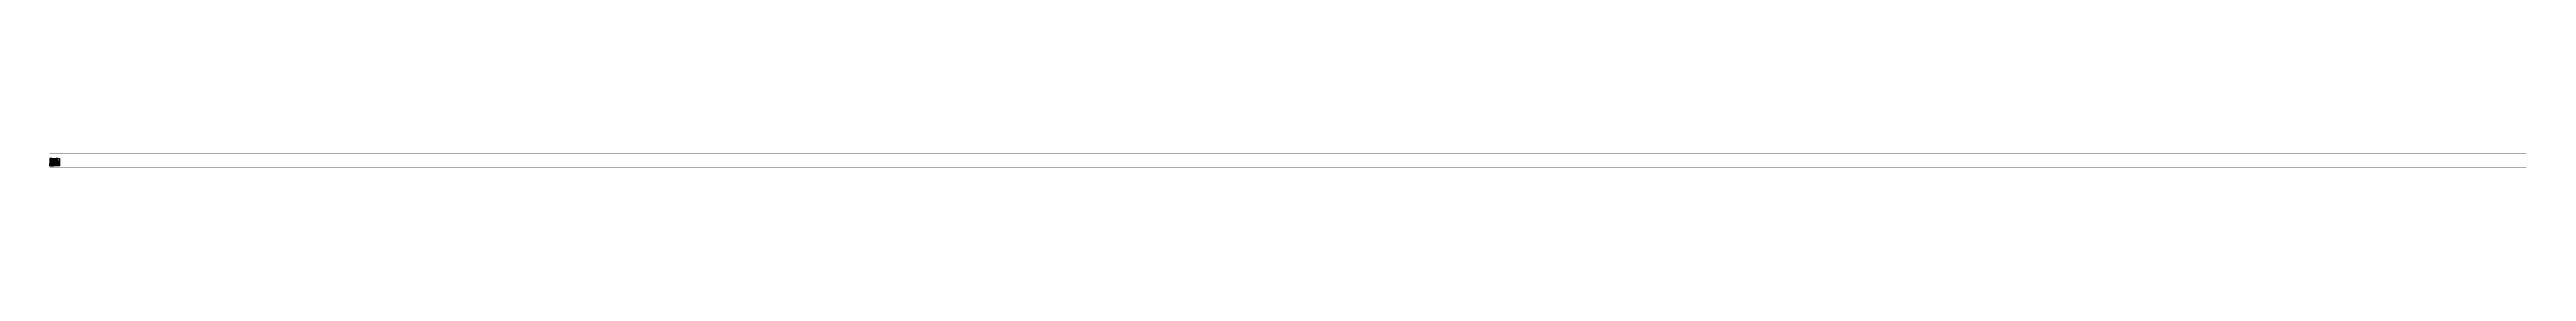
# Model space of a CAD drawing. Header units: centimetres. Extents: x -3962 to 543607, y -2 to 2802.
# Drawn here: x 25508 to 543607, y -2 to 2802 of the extents above; entities that cross this region are included whole.
import ezdxf
from ezdxf.enums import TextEntityAlignment as Align

# ---------------------------------------------------------------- set-up
doc = ezdxf.new("R2010")
doc.units = ezdxf.units.CM
for name, pattern in [('Center', [4, 1, -0.5, 2, -0.5]), ('CENTER2', [1.125, 0.75, -0.125, 0.125, -0.125]), ('DASHDOT2', [0.5, 0.25, -0.125, 0, -0.125]), ('DASHED', [18, 12, -6]), ('HIDDEN', [0.375, 0.25, -0.125]), ('PISSU HATTI', [26, 20, -6]), ('SIRKULASYON HATTI', [4.825, 4, -0.15, 0.075, -0.15, 0.075, -0.15, 0.075, -0.15])]:
    doc.linetypes.add(name, pattern=pattern)
for name, color, linetype, lineweight in [('ANTED', 144, 'CONTINUOUS', 0), ('DETAY', 3, 'CONTINUOUS', 20), ('MTY-CİHAZ2', 111, 'CONTINUOUS', 5), ('MTY-SIRKULASYON-BORU', 31, 'SIRKULASYON HATTI', 30), ('Renkli Tarama', 7, 'CONTINUOUS', 0), ('SIC.SU', 1, 'DASHED', 35), ('TEM.SU', 5, 'CONTINUOUS', 35)]:
    doc.layers.add(name, color=color, linetype=linetype, lineweight=lineweight)
for name, color, linetype in [('IFF-VANA', 63, 'CONTINUOUS'), ('İDEALİST-VANA', 63, 'CONTINUOUS'), ('MD-YUK-BIRIMI', 7, 'Continuous'), ('MEP-DETAYLAR', 111, 'CONTINUOUS'), ('MEP-M-TEFRİŞ', 8, 'CONTINUOUS'), ('MEP-MAHAL', 41, 'CONTINUOUS'), ('MEP-T-CİHAZ', 111, 'CONTINUOUS'), ('MEP-T-TEMİZ SU KOLON', 241, 'CONTINUOUS'), ('MEP-T-ÇAP', 41, 'CONTINUOUS'), ('MTY-CIHAZ', 135, 'CONTINUOUS'), ('MTY-CİHAZ', 135, 'CONTINUOUS'), ('MTY-PISSU-BORU-TAVANDAN', 6, 'PISSU HATTI'), ('MTY-PISSU-KOLON', 211, 'DASHED'), ('MTY-PISSU-KOLONNO', 211, 'CONTINUOUS'), ('MTY-PVC', 43, 'CONTINUOUS'), ('MTY-ROGAR', 5, 'CONTINUOUS'), ('MTY-SOGUKSU-BORU', 5, 'CONTINUOUS'), ('MTY-TEFRIS', 15, 'CONTINUOUS'), ('MTY-VANA', 1, 'CONTINUOUS'), ('MTY-YAGMURSU-KOLON NO', 7, 'CONTINUOUS'), ('PIS', 6, 'CONTINUOUS'), ('ROTAS-PAFTA', 7, 'CONTINUOUS'), ('ROTAS-VANA', 1, 'CONTINUOUS'), ('ROTAS-YAZI', 7, 'CONTINUOUS'), ('T-DETAIL-YAZI', 3, 'CONTINUOUS')]:
    doc.layers.add(name, color=color, linetype=linetype)
doc.styles.add('ARIAL', font='arial.ttf', dxfattribs={"height": 1})
doc.styles.add('CAP', font='wturkce.SHX', dxfattribs={"width": 0.65})
doc.styles.add('MENFEZ', font='romanstw.shx')
doc.styles.add('ROMANS', font='romanstw.shx', dxfattribs={"width": 0.7})
doc.styles.add('ROTAS', font='arial.ttf')
doc.styles.add('TSIMPLEX', font='arial.ttf', dxfattribs={"width": 0.7})
doc.styles.add('ÇAP', font='arial.ttf')
doc.linetypes.add('PİS SU', pattern='A,6,-0.4,[")",Standard,S=1,R=0,X=-0.1,Y=-0.375],-0.2', length=6.6)
pattern_1 = [(44.9999353, (-25040.5886, -1939.93266), (-0.501221331, 0.501222463), [])]
pattern_2 = [(44.99994, (1552.6118, 740.4685), (-1.43224, 1.432243), []), (44.99994, (1552.6118, 741.4813), (-1.43224, 1.432243), [])]

# ---------------------------------------------------------------- blocks, each defined once
blk = doc.blocks.new('*X138')
at = {"color": 0}
for p, q in [((-1910624, 20831), (-1910053, 21402)), ((-1910624, 20833), (-1910055, 21402)), ((-1910624, 20835), (-1910057, 21402)), ((-1910624, 20836), (-1910058, 21402)), ((-1910624, 20838), (-1910060, 21402)), ((-1910624, 20840), (-1910062, 21402)), ((-1910624, 20842), (-1910064, 21402)), ((-1910624, 20843), (-1910065, 21402)), ((-1910624, 20845), (-1910067, 21402)), ((-1910624, 20847), (-1910069, 21402)), ((-1910624, 20849), (-1910071, 21402)), ((-1910624, 20851), (-1910073, 21402)), ((-1910624, 20852), (-1910074, 21402)), ((-1910624, 20854), (-1910076, 21402)), ((-1910624, 20856), (-1910078, 21402)), ((-1910624, 20858), (-1910080, 21402)), ((-1910624, 20859), (-1910081, 21402)), ((-1910624, 20861), (-1910083, 21402)), ((-1910624, 20863), (-1910085, 21402)), ((-1910624, 20865), (-1910087, 21402)), ((-1910624, 20866), (-1910088, 21402)), ((-1910624, 20868), (-1910090, 21402)), ((-1910624, 20870), (-1910092, 21402)), ((-1910624, 20872), (-1910094, 21402)), ((-1910624, 20874), (-1910096, 21402)), ((-1910624, 20875), (-1910097, 21402)), ((-1910624, 20877), (-1910099, 21402)), ((-1910624, 20879), (-1910101, 21402)), ((-1910624, 20881), (-1910103, 21402)), ((-1910624, 20882), (-1910104, 21402)), ((-1910624, 20884), (-1910106, 21402)), ((-1910624, 20886), (-1910108, 21402)), ((-1910624, 20888), (-1910110, 21402)), ((-1910624, 20889), (-1910111, 21402)), ((-1910624, 20891), (-1910113, 21402)), ((-1910624, 20893), (-1910115, 21402)), ((-1910624, 20895), (-1910117, 21402)), ((-1910624, 20897), (-1910119, 21402)), ((-1910624, 20898), (-1910120, 21402)), ((-1910624, 20900), (-1910122, 21402)), ((-1910624, 20902), (-1910124, 21402)), ((-1910624, 20904), (-1910126, 21402)), ((-1910624, 20905), (-1910127, 21402)), ((-1910624, 20907), (-1910129, 21402)), ((-1910624, 20909), (-1910131, 21402)), ((-1910624, 20911), (-1910133, 21402)), ((-1910624, 20912), (-1910134, 21402)), ((-1910624, 20914), (-1910136, 21402)), ((-1910624, 20916), (-1910138, 21402)), ((-1910624, 20918), (-1910140, 21402)), ((-1910624, 20919), (-1910141, 21402)), ((-1910624, 20921), (-1910143, 21402)), ((-1910624, 20923), (-1910145, 21402)), ((-1910624, 20925), (-1910147, 21402)), ((-1910624, 20927), (-1910149, 21402)), ((-1910624, 20928), (-1910150, 21402)), ((-1910624, 20930), (-1910152, 21402)), ((-1910624, 20932), (-1910154, 21402)), ((-1910624, 20934), (-1910156, 21402)), ((-1910624, 20935), (-1910157, 21402)), ((-1910624, 20937), (-1910159, 21402)), ((-1910624, 20939), (-1910161, 21402)), ((-1910624, 20941), (-1910163, 21402)), ((-1910624, 20942), (-1910164, 21402)), ((-1910624, 20944), (-1910166, 21402)), ((-1910624, 20946), (-1910168, 21402)), ((-1910624, 20948), (-1910170, 21402)), ((-1910624, 20950), (-1910172, 21402)), ((-1910624, 20951), (-1910173, 21402)), ((-1910624, 20953), (-1910175, 21402)), ((-1910624, 20955), (-1910177, 21402)), ((-1910624, 20957), (-1910179, 21402)), ((-1910624, 20958), (-1910180, 21402)), ((-1910624, 20960), (-1910182, 21402)), ((-1910624, 20962), (-1910184, 21402)), ((-1910624, 20964), (-1910186, 21402)), ((-1910624, 20965), (-1910187, 21402)), ((-1910624, 20967), (-1910189, 21402)), ((-1910624, 20969), (-1910191, 21402)), ((-1910624, 20971), (-1910193, 21402)), ((-1910624, 20973), (-1910195, 21402)), ((-1910624, 20974), (-1910196, 21402)), ((-1910624, 20976), (-1910198, 21402)), ((-1910624, 20978), (-1910200, 21402)), ((-1910624, 20980), (-1910202, 21402)), ((-1910624, 20981), (-1910203, 21402)), ((-1910624, 20983), (-1910205, 21402)), ((-1910624, 20985), (-1910207, 21402)), ((-1910624, 20987), (-1910209, 21402)), ((-1910624, 20988), (-1910210, 21402)), ((-1910624, 20990), (-1910212, 21402)), ((-1910624, 20992), (-1910214, 21402)), ((-1910624, 20994), (-1910216, 21402)), ((-1910624, 20996), (-1910218, 21402)), ((-1910624, 20997), (-1910219, 21402)), ((-1910624, 20999), (-1910221, 21402)), ((-1910624, 21001), (-1910223, 21402)), ((-1910624, 21003), (-1910225, 21402)), ((-1910624, 21004), (-1910226, 21402)), ((-1910624, 21006), (-1910228, 21402)), ((-1910624, 21008), (-1910230, 21402)), ((-1910624, 21010), (-1910232, 21402)), ((-1910624, 21011), (-1910233, 21402)), ((-1910624, 21013), (-1910235, 21402)), ((-1910624, 21015), (-1910237, 21402)), ((-1910624, 21017), (-1910239, 21402)), ((-1910624, 21018), (-1910240, 21402)), ((-1910624, 21020), (-1910242, 21402)), ((-1910624, 21022), (-1910244, 21402)), ((-1910624, 21024), (-1910246, 21402)), ((-1910624, 21026), (-1910248, 21402)), ((-1910624, 21027), (-1910249, 21402)), ((-1910624, 21029), (-1910251, 21402)), ((-1910624, 21031), (-1910253, 21402)), ((-1910624, 21033), (-1910255, 21402)), ((-1910624, 21034), (-1910256, 21402)), ((-1910624, 21036), (-1910258, 21402)), ((-1910624, 21038), (-1910260, 21402)), ((-1910624, 21040), (-1910262, 21402)), ((-1910624, 21041), (-1910263, 21402)), ((-1910624, 21043), (-1910265, 21402)), ((-1910624, 21045), (-1910267, 21402)), ((-1910624, 21047), (-1910269, 21402)), ((-1910624, 21049), (-1910271, 21402)), ((-1910624, 21050), (-1910272, 21402)), ((-1910624, 21052), (-1910274, 21402)), ((-1910624, 21054), (-1910276, 21402)), ((-1910624, 21056), (-1910278, 21402)), ((-1910624, 21057), (-1910279, 21402)), ((-1910624, 21059), (-1910281, 21402)), ((-1910624, 21061), (-1910283, 21402)), ((-1910624, 21063), (-1910285, 21402)), ((-1910624, 21064), (-1910286, 21402)), ((-1910624, 21066), (-1910288, 21402)), ((-1910624, 21068), (-1910290, 21402)), ((-1910624, 21070), (-1910292, 21402)), ((-1910624, 21072), (-1910294, 21402)), ((-1910624, 21073), (-1910295, 21402)), ((-1910624, 21075), (-1910297, 21402)), ((-1910624, 21077), (-1910299, 21402)), ((-1910624, 21079), (-1910301, 21402)), ((-1910624, 21080), (-1910302, 21402)), ((-1910624, 21082), (-1910304, 21402)), ((-1910624, 21084), (-1910306, 21402)), ((-1910624, 21086), (-1910308, 21402)), ((-1910624, 21087), (-1910309, 21402)), ((-1910624, 21089), (-1910311, 21402)), ((-1910624, 21091), (-1910313, 21402)), ((-1910624, 21093), (-1910315, 21402)), ((-1910624, 21094), (-1910316, 21402)), ((-1910624, 21096), (-1910318, 21402)), ((-1910624, 21098), (-1910320, 21402)), ((-1910624, 21100), (-1910322, 21402)), ((-1910624, 21102), (-1910324, 21402)), ((-1910624, 21103), (-1910325, 21402)), ((-1910624, 21105), (-1910327, 21402)), ((-1910624, 21107), (-1910329, 21402)), ((-1910624, 21109), (-1910331, 21402)), ((-1910624, 21110), (-1910332, 21402)), ((-1910624, 21112), (-1910334, 21402)), ((-1910624, 21114), (-1910336, 21402)), ((-1910624, 21116), (-1910338, 21402)), ((-1910624, 21117), (-1910339, 21402)), ((-1910624, 21119), (-1910341, 21402)), ((-1910624, 21121), (-1910343, 21402)), ((-1910624, 21123), (-1910345, 21402)), ((-1910624, 21125), (-1910347, 21402)), ((-1910624, 21126), (-1910348, 21402)), ((-1910624, 21128), (-1910350, 21402)), ((-1910624, 21130), (-1910352, 21402)), ((-1910624, 21132), (-1910354, 21402)), ((-1910624, 21133), (-1910355, 21402)), ((-1910624, 21135), (-1910357, 21402)), ((-1910624, 21137), (-1910359, 21402)), ((-1910624, 21139), (-1910361, 21402)), ((-1910624, 21140), (-1910362, 21402)), ((-1910624, 21142), (-1910364, 21402)), ((-1910624, 21144), (-1910366, 21402)), ((-1910624, 21146), (-1910368, 21402)), ((-1910624, 21148), (-1910370, 21402)), ((-1910624, 21149), (-1910371, 21402)), ((-1910624, 21151), (-1910373, 21402)), ((-1910624, 21153), (-1910375, 21402)), ((-1910624, 21155), (-1910377, 21402)), ((-1910624, 21156), (-1910378, 21402)), ((-1910624, 21158), (-1910380, 21402)), ((-1910624, 21160), (-1910382, 21402)), ((-1910624, 21162), (-1910384, 21402)), ((-1910624, 21163), (-1910385, 21402)), ((-1910624, 21165), (-1910387, 21402)), ((-1910624, 21167), (-1910389, 21402)), ((-1910624, 21169), (-1910391, 21402)), ((-1910624, 21171), (-1910393, 21402)), ((-1910624, 21172), (-1910394, 21402)), ((-1910624, 21174), (-1910396, 21402)), ((-1910624, 21176), (-1910398, 21402)), ((-1910624, 21178), (-1910400, 21402)), ((-1910624, 21179), (-1910401, 21402)), ((-1910624, 21181), (-1910403, 21402)), ((-1910624, 21183), (-1910405, 21402)), ((-1910624, 21185), (-1910407, 21402)), ((-1910624, 21186), (-1910408, 21402)), ((-1910624, 21188), (-1910410, 21402)), ((-1910624, 21190), (-1910412, 21402)), ((-1910624, 21192), (-1910414, 21402)), ((-1910624, 21193), (-1910415, 21402)), ((-1910624, 21195), (-1910417, 21402)), ((-1910624, 21197), (-1910419, 21402)), ((-1910624, 21199), (-1910421, 21402)), ((-1910624, 21201), (-1910423, 21402)), ((-1910624, 21202), (-1910424, 21402)), ((-1910624, 21204), (-1910426, 21402)), ((-1910624, 21206), (-1910428, 21402)), ((-1910624, 21208), (-1910430, 21402)), ((-1910624, 21209), (-1910431, 21402)), ((-1910624, 21211), (-1910433, 21402)), ((-1910624, 21213), (-1910435, 21402)), ((-1910624, 21215), (-1910437, 21402)), ((-1910624, 21216), (-1910438, 21402)), ((-1910624, 21218), (-1910440, 21402)), ((-1910624, 21220), (-1910442, 21402)), ((-1910624, 21222), (-1910444, 21402)), ((-1910624, 21224), (-1910446, 21402)), ((-1910624, 21225), (-1910447, 21402)), ((-1910624, 21227), (-1910449, 21402)), ((-1910624, 21229), (-1910451, 21402)), ((-1910624, 21231), (-1910453, 21402)), ((-1910624, 21232), (-1910454, 21402)), ((-1910624, 21234), (-1910456, 21402)), ((-1910624, 21236), (-1910458, 21402)), ((-1910624, 21238), (-1910460, 21402)), ((-1910624, 21239), (-1910461, 21402)), ((-1910624, 21241), (-1910463, 21402)), ((-1910624, 21243), (-1910465, 21402)), ((-1910624, 21245), (-1910467, 21402)), ((-1910624, 21247), (-1910469, 21402)), ((-1910624, 21248), (-1910470, 21402)), ((-1910624, 21250), (-1910472, 21402)), ((-1910624, 21252), (-1910474, 21402)), ((-1910624, 21254), (-1910476, 21402)), ((-1910624, 21255), (-1910477, 21402)), ((-1910624, 21257), (-1910479, 21402)), ((-1910624, 21259), (-1910481, 21402)), ((-1910624, 21261), (-1910483, 21402)), ((-1910624, 21262), (-1910484, 21402)), ((-1910624, 21264), (-1910486, 21402)), ((-1910624, 21266), (-1910488, 21402)), ((-1910624, 21268), (-1910490, 21402)), ((-1910624, 21270), (-1910492, 21402)), ((-1910624, 21271), (-1910493, 21402)), ((-1910624, 21273), (-1910495, 21402)), ((-1910624, 21275), (-1910497, 21402)), ((-1910624, 21277), (-1910499, 21402)), ((-1910624, 21278), (-1910500, 21402)), ((-1910624, 21280), (-1910502, 21402)), ((-1910624, 21282), (-1910504, 21402)), ((-1910624, 21284), (-1910506, 21402)), ((-1910624, 21285), (-1910507, 21402)), ((-1910624, 21287), (-1910509, 21402)), ((-1910624, 21289), (-1910511, 21402)), ((-1910624, 21291), (-1910513, 21402)), ((-1910624, 21292), (-1910514, 21402)), ((-1910624, 21294), (-1910516, 21402)), ((-1910624, 21296), (-1910518, 21402)), ((-1910624, 21298), (-1910520, 21402)), ((-1910624, 21300), (-1910522, 21402)), ((-1910624, 21301), (-1910523, 21402)), ((-1910624, 21303), (-1910525, 21402)), ((-1910624, 21305), (-1910527, 21402)), ((-1910624, 21307), (-1910529, 21402)), ((-1910624, 21308), (-1910530, 21402)), ((-1910624, 21310), (-1910532, 21402)), ((-1910624, 21312), (-1910534, 21402)), ((-1910624, 21314), (-1910536, 21402)), ((-1910624, 21315), (-1910537, 21402)), ((-1910624, 21317), (-1910539, 21402)), ((-1910624, 21319), (-1910541, 21402)), ((-1910624, 21321), (-1910543, 21402)), ((-1910624, 21323), (-1910545, 21402)), ((-1910624, 21324), (-1910546, 21402)), ((-1910624, 21326), (-1910548, 21402)), ((-1910624, 21328), (-1910550, 21402)), ((-1910624, 21330), (-1910552, 21402)), ((-1910624, 21331), (-1910553, 21402)), ((-1910624, 21333), (-1910555, 21402)), ((-1910624, 21335), (-1910557, 21402)), ((-1910624, 21337), (-1910559, 21402)), ((-1910624, 21338), (-1910560, 21402)), ((-1910624, 21340), (-1910562, 21402)), ((-1910624, 21342), (-1910564, 21402)), ((-1910624, 21344), (-1910566, 21402)), ((-1910624, 21346), (-1910568, 21402)), ((-1910624, 21347), (-1910569, 21402)), ((-1910624, 21349), (-1910571, 21402)), ((-1910624, 21351), (-1910573, 21402)), ((-1910624, 21353), (-1910575, 21402)), ((-1910624, 21354), (-1910576, 21402)), ((-1910624, 21356), (-1910578, 21402)), ((-1910624, 21358), (-1910580, 21402)), ((-1910624, 21360), (-1910582, 21402)), ((-1910624, 21361), (-1910583, 21402)), ((-1910624, 21363), (-1910585, 21402)), ((-1910624, 21365), (-1910587, 21402)), ((-1910624, 21367), (-1910589, 21402)), ((-1910624, 21369), (-1910591, 21402)), ((-1910624, 21370), (-1910592, 21402)), ((-1910624, 21372), (-1910594, 21402)), ((-1910624, 21374), (-1910596, 21402)), ((-1910624, 21376), (-1910598, 21402)), ((-1910624, 21377), (-1910599, 21402)), ((-1910624, 21379), (-1910601, 21402)), ((-1910624, 21381), (-1910603, 21402)), ((-1910624, 21383), (-1910605, 21402)), ((-1910624, 21384), (-1910606, 21402)), ((-1910624, 21386), (-1910608, 21402)), ((-1910624, 21388), (-1910610, 21402)), ((-1910624, 21390), (-1910612, 21402)), ((-1910624, 21391), (-1910613, 21402)), ((-1910624, 21393), (-1910615, 21402)), ((-1910624, 21395), (-1910617, 21402)), ((-1910624, 21397), (-1910619, 21402)), ((-1910624, 21399), (-1910621, 21402)), ((-1910624, 21400), (-1910622, 21402)), ((-1910053, 20830), (-1910624, 21401)), ((-1910624, 20829), (-1910053, 21400)), ((-1910624, 20828), (-1910053, 21399)), ((-1910053, 20828), (-1910624, 21399)), ((-1910624, 20826), (-1910053, 21397)), ((-1910053, 20826), (-1910624, 21397)), ((-1910053, 20825), (-1910624, 21396)), ((-1910624, 20824), (-1910053, 21395)), ((-1910053, 20823), (-1910624, 21394)), ((-1910624, 20822), (-1910053, 21393)), ((-1910053, 20821), (-1910624, 21392)), ((-1910624, 20820), (-1910053, 21391)), ((-1910624, 20819), (-1910053, 21390)), ((-1910053, 20819), (-1910624, 21390)), ((-1910624, 20817), (-1910053, 21388)), ((-1910053, 20817), (-1910624, 21388)), ((-1910053, 20816), (-1910624, 21387)), ((-1910624, 20815), (-1910053, 21386)), ((-1910053, 20814), (-1910624, 21385)), ((-1910624, 20813), (-1910053, 21384)), ((-1910624, 20812), (-1910053, 21383)), ((-1910053, 20812), (-1910624, 21383)), ((-1910624, 20810), (-1910053, 21381)), ((-1910053, 20810), (-1910624, 21381)), ((-1910053, 20809), (-1910624, 21380)), ((-1910624, 20808), (-1910053, 21379)), ((-1910053, 20807), (-1910624, 21378)), ((-1910624, 20806), (-1910053, 21377)), ((-1910624, 20805), (-1910053, 21376)), ((-1910053, 20805), (-1910624, 21376)), ((-1910624, 20803), (-1910053, 21374)), ((-1910053, 20803), (-1910624, 21374)), ((-1910053, 20802), (-1910624, 21373)), ((-1910624, 20801), (-1910053, 21372)), ((-1910053, 20800), (-1910624, 21371)), ((-1910624, 20799), (-1910053, 21370)), ((-1910624, 20798), (-1910053, 21369)), ((-1910053, 20798), (-1910624, 21369)), ((-1910624, 20796), (-1910053, 21367)), ((-1910053, 20796), (-1910624, 21367)), ((-1910624, 20794), (-1910053, 21365)), ((-1910053, 20794), (-1910624, 21365)), ((-1910053, 20793), (-1910624, 21364)), ((-1910624, 20792), (-1910053, 21363)), ((-1910053, 20791), (-1910624, 21362)), ((-1910624, 20790), (-1910053, 21361)), ((-1910624, 20789), (-1910053, 21360)), ((-1910053, 20789), (-1910624, 21360)), ((-1910624, 20787), (-1910053, 21358)), ((-1910053, 20787), (-1910624, 21358)), ((-1910053, 20786), (-1910624, 21357)), ((-1910624, 20785), (-1910053, 21356)), ((-1910053, 20784), (-1910624, 21355)), ((-1910624, 20783), (-1910053, 21354)), ((-1910624, 20782), (-1910053, 21353)), ((-1910053, 20782), (-1910624, 21353)), ((-1910624, 20780), (-1910053, 21351)), ((-1910053, 20780), (-1910624, 21351)), ((-1910053, 20779), (-1910624, 21350)), ((-1910624, 20778), (-1910053, 21349)), ((-1910053, 20777), (-1910624, 21348)), ((-1910624, 20776), (-1910053, 21347)), ((-1910624, 20775), (-1910053, 21346)), ((-1910053, 20775), (-1910624, 21346)), ((-1910624, 20773), (-1910053, 21344)), ((-1910053, 20773), (-1910624, 21344)), ((-1910053, 20772), (-1910624, 21343)), ((-1910624, 20771), (-1910053, 21342)), ((-1910053, 20770), (-1910624, 21341)), ((-1910624, 20769), (-1910053, 21340)), ((-1910053, 20768), (-1910624, 21339)), ((-1910624, 20767), (-1910053, 21338)), ((-1910624, 20766), (-1910053, 21337)), ((-1910053, 20766), (-1910624, 21337)), ((-1910624, 20764), (-1910053, 21335)), ((-1910053, 20764), (-1910624, 21335)), ((-1910053, 20763), (-1910624, 21334)), ((-1910624, 20762), (-1910053, 21333)), ((-1910053, 20761), (-1910624, 21332)), ((-1910624, 20760), (-1910053, 21331)), ((-1910624, 20759), (-1910053, 21330)), ((-1910053, 20759), (-1910624, 21330)), ((-1910624, 20757), (-1910053, 21328)), ((-1910053, 20757), (-1910624, 21328)), ((-1910053, 20756), (-1910624, 21327)), ((-1910624, 20755), (-1910053, 21326)), ((-1910053, 20754), (-1910624, 21325)), ((-1910624, 20753), (-1910053, 21324)), ((-1910624, 20752), (-1910053, 21323)), ((-1910053, 20752), (-1910624, 21323)), ((-1910624, 20750), (-1910053, 21321)), ((-1910053, 20750), (-1910624, 21321)), ((-1910053, 20749), (-1910624, 21320)), ((-1910624, 20748), (-1910053, 21319)), ((-1910053, 20747), (-1910624, 21318)), ((-1910624, 20746), (-1910053, 21317)), ((-1910053, 20745), (-1910624, 21316)), ((-1910624, 20744), (-1910053, 21315)), ((-1910624, 20743), (-1910053, 21314)), ((-1910053, 20743), (-1910624, 21314)), ((-1910624, 20741), (-1910053, 21312)), ((-1910053, 20741), (-1910624, 21312)), ((-1910053, 20740), (-1910624, 21311)), ((-1910624, 20739), (-1910053, 21310)), ((-1910053, 20738), (-1910624, 21309)), ((-1910624, 20737), (-1910053, 21308)), ((-1910624, 20736), (-1910053, 21307)), ((-1910053, 20736), (-1910624, 21307)), ((-1910624, 20734), (-1910053, 21305)), ((-1910053, 20734), (-1910624, 21305)), ((-1910053, 20733), (-1910624, 21304)), ((-1910624, 20732), (-1910053, 21303)), ((-1910053, 20731), (-1910624, 21302)), ((-1910624, 20730), (-1910053, 21301)), ((-1910624, 20729), (-1910053, 21300)), ((-1910053, 20729), (-1910624, 21300)), ((-1910624, 20727), (-1910053, 21298)), ((-1910053, 20727), (-1910624, 21298)), ((-1910053, 20726), (-1910624, 21297)), ((-1910624, 20725), (-1910053, 21296)), ((-1910053, 20724), (-1910624, 21295)), ((-1910624, 20723), (-1910053, 21294)), ((-1910624, 20722), (-1910053, 21293)), ((-1910053, 20722), (-1910624, 21293)), ((-1910624, 20720), (-1910053, 21291)), ((-1910053, 20720), (-1910624, 21291)), ((-1910624, 20718), (-1910053, 21289)), ((-1910053, 20718), (-1910624, 21289)), ((-1910053, 20717), (-1910624, 21288)), ((-1910624, 20716), (-1910053, 21287)), ((-1910053, 20715), (-1910624, 21286)), ((-1910624, 20714), (-1910053, 21285)), ((-1910624, 20713), (-1910053, 21284)), ((-1910053, 20713), (-1910624, 21284)), ((-1910624, 20711), (-1910053, 21282)), ((-1910053, 20711), (-1910624, 21282)), ((-1910053, 20710), (-1910624, 21281)), ((-1910624, 20709), (-1910053, 21280)), ((-1910053, 20708), (-1910624, 21279)), ((-1910624, 20707), (-1910053, 21278)), ((-1910624, 20706), (-1910053, 21277)), ((-1910053, 20706), (-1910624, 21277)), ((-1910624, 20704), (-1910053, 21275)), ((-1910053, 20704), (-1910624, 21275)), ((-1910053, 20703), (-1910624, 21274)), ((-1910624, 20702), (-1910053, 21273)), ((-1910053, 20701), (-1910624, 21272)), ((-1910624, 20700), (-1910053, 21271)), ((-1910624, 20699), (-1910053, 21270)), ((-1910053, 20699), (-1910624, 21270)), ((-1910624, 20697), (-1910053, 21268)), ((-1910053, 20697), (-1910624, 21268)), ((-1910053, 20696), (-1910624, 21267)), ((-1910624, 20695), (-1910053, 21266)), ((-1910053, 20694), (-1910624, 21265)), ((-1910624, 20693), (-1910053, 21264)), ((-1910053, 20692), (-1910624, 21263)), ((-1910624, 20691), (-1910053, 21262)), ((-1910624, 20690), (-1910053, 21261)), ((-1910053, 20690), (-1910624, 21261)), ((-1910624, 20688), (-1910053, 21259)), ((-1910053, 20688), (-1910624, 21259)), ((-1910053, 20687), (-1910624, 21258)), ((-1910624, 20686), (-1910053, 21257)), ((-1910053, 20685), (-1910624, 21256)), ((-1910624, 20684), (-1910053, 21255)), ((-1910624, 20683), (-1910053, 21254)), ((-1910053, 20683), (-1910624, 21254)), ((-1910624, 20681), (-1910053, 21252)), ((-1910053, 20681), (-1910624, 21252)), ((-1910053, 20680), (-1910624, 21251)), ((-1910624, 20679), (-1910053, 21250)), ((-1910053, 20678), (-1910624, 21249)), ((-1910624, 20677), (-1910053, 21248)), ((-1910624, 20676), (-1910053, 21247)), ((-1910053, 20676), (-1910624, 21247)), ((-1910624, 20674), (-1910053, 21245)), ((-1910053, 20674), (-1910624, 21245)), ((-1910053, 20673), (-1910624, 21244)), ((-1910624, 20672), (-1910053, 21243)), ((-1910053, 20671), (-1910624, 21242)), ((-1910624, 20670), (-1910053, 21241)), ((-1910053, 20669), (-1910624, 21240)), ((-1910624, 20668), (-1910053, 21239)), ((-1910624, 20667), (-1910053, 21238)), ((-1910053, 20667), (-1910624, 21238)), ((-1910624, 20665), (-1910053, 21236)), ((-1910053, 20665), (-1910624, 21236)), ((-1910053, 20664), (-1910624, 21235)), ((-1910624, 20663), (-1910053, 21234)), ((-1910053, 20662), (-1910624, 21233)), ((-1910624, 20661), (-1910053, 21232)), ((-1910624, 20660), (-1910053, 21231)), ((-1910053, 20660), (-1910624, 21231)), ((-1910624, 20658), (-1910053, 21229)), ((-1910053, 20658), (-1910624, 21229)), ((-1910053, 20657), (-1910624, 21228)), ((-1910624, 20656), (-1910053, 21227)), ((-1910053, 20655), (-1910624, 21226)), ((-1910624, 20654), (-1910053, 21225)), ((-1910624, 20653), (-1910053, 21224)), ((-1910053, 20653), (-1910624, 21224)), ((-1910624, 20651), (-1910053, 21222)), ((-1910053, 20651), (-1910624, 21222)), ((-1910053, 20650), (-1910624, 21221)), ((-1910624, 20649), (-1910053, 21220)), ((-1910053, 20648), (-1910624, 21219)), ((-1910624, 20647), (-1910053, 21218)), ((-1910053, 20646), (-1910624, 21217)), ((-1910624, 20645), (-1910053, 21216)), ((-1910624, 20644), (-1910053, 21215)), ((-1910053, 20644), (-1910624, 21215)), ((-1910624, 20642), (-1910053, 21213)), ((-1910053, 20642), (-1910624, 21213)), ((-1910053, 20641), (-1910624, 21212)), ((-1910624, 20640), (-1910053, 21211)), ((-1910053, 20639), (-1910624, 21210)), ((-1910624, 20638), (-1910053, 21209)), ((-1910624, 20637), (-1910053, 21208)), ((-1910053, 20637), (-1910624, 21208)), ((-1910624, 20635), (-1910053, 21206)), ((-1910053, 20635), (-1910624, 21206)), ((-1910053, 20634), (-1910624, 21205)), ((-1910624, 20633), (-1910053, 21204)), ((-1910053, 20632), (-1910624, 21203)), ((-1910624, 20631), (-1910053, 21202)), ((-1910624, 20630), (-1910053, 21201)), ((-1910053, 20630), (-1910624, 21201)), ((-1910624, 20628), (-1910053, 21199)), ((-1910053, 20628), (-1910624, 21199)), ((-1910053, 20627), (-1910624, 21198)), ((-1910624, 20626), (-1910053, 21197)), ((-1910053, 20625), (-1910624, 21196)), ((-1910624, 20624), (-1910053, 21195)), ((-1910624, 20623), (-1910053, 21194)), ((-1910053, 20623), (-1910624, 21194)), ((-1910624, 20621), (-1910053, 21192)), ((-1910053, 20621), (-1910624, 21192)), ((-1910624, 20619), (-1910053, 21190)), ((-1910053, 20619), (-1910624, 21190)), ((-1910053, 20618), (-1910624, 21189)), ((-1910624, 20617), (-1910053, 21188)), ((-1910053, 20616), (-1910624, 21187)), ((-1910624, 20615), (-1910053, 21186)), ((-1910624, 20614), (-1910053, 21185)), ((-1910053, 20614), (-1910624, 21185)), ((-1910624, 20612), (-1910053, 21183)), ((-1910053, 20612), (-1910624, 21183)), ((-1910053, 20611), (-1910624, 21182)), ((-1910624, 20610), (-1910053, 21181)), ((-1910053, 20609), (-1910624, 21180)), ((-1910624, 20608), (-1910053, 21179)), ((-1910624, 20607), (-1910053, 21178)), ((-1910053, 20607), (-1910624, 21178)), ((-1910624, 20605), (-1910053, 21176)), ((-1910053, 20605), (-1910624, 21176)), ((-1910053, 20604), (-1910624, 21175)), ((-1910624, 20603), (-1910053, 21174)), ((-1910053, 20602), (-1910624, 21173)), ((-1910624, 20601), (-1910053, 21172)), ((-1910624, 20600), (-1910053, 21171)), ((-1910053, 20600), (-1910624, 21171)), ((-1910624, 20598), (-1910053, 21169)), ((-1910053, 20598), (-1910624, 21169)), ((-1910053, 20597), (-1910624, 21168)), ((-1910624, 20596), (-1910053, 21167)), ((-1910053, 20595), (-1910624, 21166)), ((-1910624, 20594), (-1910053, 21165)), ((-1910053, 20593), (-1910624, 21164)), ((-1910624, 20592), (-1910053, 21163)), ((-1910624, 20591), (-1910053, 21162)), ((-1910053, 20591), (-1910624, 21162)), ((-1910624, 20589), (-1910053, 21160)), ((-1910053, 20589), (-1910624, 21160)), ((-1910053, 20588), (-1910624, 21159)), ((-1910624, 20587), (-1910053, 21158)), ((-1910053, 20586), (-1910624, 21157)), ((-1910624, 20585), (-1910053, 21156)), ((-1910624, 20584), (-1910053, 21155)), ((-1910053, 20584), (-1910624, 21155)), ((-1910624, 20582), (-1910053, 21153)), ((-1910053, 20582), (-1910624, 21153)), ((-1910053, 20581), (-1910624, 21152)), ((-1910624, 20580), (-1910053, 21151)), ((-1910053, 20579), (-1910624, 21150)), ((-1910624, 20578), (-1910053, 21149)), ((-1910624, 20577), (-1910053, 21148)), ((-1910053, 20577), (-1910624, 21148)), ((-1910624, 20575), (-1910053, 21146)), ((-1910053, 20575), (-1910624, 21146)), ((-1910053, 20574), (-1910624, 21145)), ((-1910624, 20573), (-1910053, 21144)), ((-1910053, 20572), (-1910624, 21143)), ((-1910624, 20571), (-1910053, 21142)), ((-1910053, 20570), (-1910624, 21141)), ((-1910624, 20569), (-1910053, 21140)), ((-1910624, 20568), (-1910053, 21139)), ((-1910053, 20568), (-1910624, 21139)), ((-1910624, 20566), (-1910053, 21137)), ((-1910053, 20566), (-1910624, 21137)), ((-1910053, 20565), (-1910624, 21136)), ((-1910624, 20564), (-1910053, 21135)), ((-1910053, 20563), (-1910624, 21134)), ((-1910624, 20562), (-1910053, 21133)), ((-1910624, 20561), (-1910053, 21132)), ((-1910053, 20561), (-1910624, 21132)), ((-1910624, 20559), (-1910053, 21130)), ((-1910053, 20559), (-1910624, 21130)), ((-1910053, 20558), (-1910624, 21129)), ((-1910624, 20557), (-1910053, 21128)), ((-1910053, 20556), (-1910624, 21127)), ((-1910624, 20555), (-1910053, 21126)), ((-1910624, 20554), (-1910053, 21125)), ((-1910053, 20554), (-1910624, 21125)), ((-1910624, 20552), (-1910053, 21123)), ((-1910053, 20552), (-1910624, 21123)), ((-1910053, 20551), (-1910624, 21122)), ((-1910624, 20550), (-1910053, 21121)), ((-1910053, 20549), (-1910624, 21120)), ((-1910624, 20548), (-1910053, 21119)), ((-1910053, 20547), (-1910624, 21118)), ((-1910624, 20546), (-1910053, 21117)), ((-1910624, 20545), (-1910053, 21116)), ((-1910053, 20545), (-1910624, 21116)), ((-1910624, 20543), (-1910053, 21114)), ((-1910053, 20543), (-1910624, 21114)), ((-1910053, 20542), (-1910624, 21113)), ((-1910624, 20541), (-1910053, 21112)), ((-1910053, 20540), (-1910624, 21111)), ((-1910624, 20539), (-1910053, 21110)), ((-1910624, 20538), (-1910053, 21109)), ((-1910053, 20538), (-1910624, 21109)), ((-1910624, 20536), (-1910053, 21107)), ((-1910053, 20536), (-1910624, 21107)), ((-1910053, 20535), (-1910624, 21106)), ((-1910624, 20534), (-1910053, 21105)), ((-1910053, 20533), (-1910624, 21104)), ((-1910624, 20532), (-1910053, 21103)), ((-1910624, 20531), (-1910053, 21102)), ((-1910053, 20531), (-1910624, 21102)), ((-1910624, 20529), (-1910053, 21100)), ((-1910053, 20529), (-1910624, 21100)), ((-1910053, 20528), (-1910624, 21099)), ((-1910624, 20527), (-1910053, 21098)), ((-1910053, 20526), (-1910624, 21097)), ((-1910624, 20525), (-1910053, 21096)), ((-1910624, 20524), (-1910053, 21095)), ((-1910053, 20524), (-1910624, 21095)), ((-1910624, 20522), (-1910053, 21093)), ((-1910053, 20522), (-1910624, 21093)), ((-1910624, 20520), (-1910053, 21091)), ((-1910053, 20520), (-1910624, 21091)), ((-1910053, 20519), (-1910624, 21090)), ((-1910624, 20518), (-1910053, 21089)), ((-1910053, 20517), (-1910624, 21088)), ((-1910624, 20516), (-1910053, 21087)), ((-1910624, 20515), (-1910053, 21086)), ((-1910053, 20515), (-1910624, 21086)), ((-1910624, 20513), (-1910053, 21084)), ((-1910053, 20513), (-1910624, 21084)), ((-1910053, 20512), (-1910624, 21083)), ((-1910624, 20511), (-1910053, 21082)), ((-1910053, 20510), (-1910624, 21081)), ((-1910624, 20509), (-1910053, 21080)), ((-1910624, 20508), (-1910053, 21079)), ((-1910053, 20508), (-1910624, 21079)), ((-1910624, 20506), (-1910053, 21077)), ((-1910053, 20506), (-1910624, 21077)), ((-1910053, 20505), (-1910624, 21076)), ((-1910624, 20504), (-1910053, 21075)), ((-1910053, 20503), (-1910624, 21074)), ((-1910624, 20502), (-1910053, 21073)), ((-1910624, 20501), (-1910053, 21072)), ((-1910053, 20501), (-1910624, 21072)), ((-1910624, 20499), (-1910053, 21070)), ((-1910053, 20499), (-1910624, 21070)), ((-1910053, 20498), (-1910624, 21069)), ((-1910624, 20497), (-1910053, 21068)), ((-1910053, 20496), (-1910624, 21067)), ((-1910624, 20495), (-1910053, 21066)), ((-1910053, 20494), (-1910624, 21065)), ((-1910624, 20493), (-1910053, 21064)), ((-1910624, 20492), (-1910053, 21063)), ((-1910053, 20492), (-1910624, 21063)), ((-1910624, 20490), (-1910053, 21061)), ((-1910053, 20490), (-1910624, 21061)), ((-1910053, 20489), (-1910624, 21060)), ((-1910624, 20488), (-1910053, 21059)), ((-1910053, 20487), (-1910624, 21058)), ((-1910624, 20486), (-1910053, 21057)), ((-1910624, 20485), (-1910053, 21056)), ((-1910053, 20485), (-1910624, 21056)), ((-1910624, 20483), (-1910053, 21054)), ((-1910053, 20483), (-1910624, 21054)), ((-1910053, 20482), (-1910624, 21053)), ((-1910624, 20481), (-1910053, 21052)), ((-1910053, 20480), (-1910624, 21051)), ((-1910624, 20479), (-1910053, 21050)), ((-1910624, 20478), (-1910053, 21049)), ((-1910053, 20478), (-1910624, 21049)), ((-1910624, 20476), (-1910053, 21047)), ((-1910053, 20476), (-1910624, 21047)), ((-1910053, 20475), (-1910624, 21046)), ((-1910624, 20474), (-1910053, 21045)), ((-1910053, 20473), (-1910624, 21044)), ((-1910624, 20472), (-1910053, 21043)), ((-1910053, 20471), (-1910624, 21042)), ((-1910624, 20470), (-1910053, 21041)), ((-1910624, 20469), (-1910053, 21040)), ((-1910053, 20469), (-1910624, 21040)), ((-1910624, 20467), (-1910053, 21038)), ((-1910053, 20467), (-1910624, 21038)), ((-1910053, 20466), (-1910624, 21037)), ((-1910624, 20465), (-1910053, 21036)), ((-1910053, 20464), (-1910624, 21035)), ((-1910624, 20463), (-1910053, 21034)), ((-1910624, 20462), (-1910053, 21033)), ((-1910053, 20462), (-1910624, 21033)), ((-1910624, 20460), (-1910053, 21031)), ((-1910053, 20460), (-1910624, 21031)), ((-1910053, 20459), (-1910624, 21030)), ((-1910624, 20458), (-1910053, 21029)), ((-1910053, 20457), (-1910624, 21028)), ((-1910624, 20456), (-1910053, 21027)), ((-1910624, 20455), (-1910053, 21026)), ((-1910053, 20455), (-1910624, 21026)), ((-1910624, 20453), (-1910053, 21024)), ((-1910053, 20453), (-1910624, 21024)), ((-1910053, 20452), (-1910624, 21023)), ((-1910624, 20451), (-1910053, 21022)), ((-1910053, 20450), (-1910624, 21021)), ((-1910624, 20449), (-1910053, 21020)), ((-1910053, 20448), (-1910624, 21019)), ((-1910624, 20447), (-1910053, 21018)), ((-1910624, 20446), (-1910053, 21017)), ((-1910053, 20446), (-1910624, 21017)), ((-1910624, 20444), (-1910053, 21015)), ((-1910053, 20444), (-1910624, 21015)), ((-1910053, 20443), (-1910624, 21014)), ((-1910624, 20442), (-1910053, 21013)), ((-1910053, 20441), (-1910624, 21012)), ((-1910624, 20440), (-1910053, 21011)), ((-1910053, 20439), (-1910624, 21010)), ((-1910053, 20437), (-1910624, 21008)), ((-1910053, 20436), (-1910624, 21007)), ((-1910053, 20434), (-1910624, 21005)), ((-1910053, 20432), (-1910624, 21003)), ((-1910053, 20430), (-1910624, 21001)), ((-1910053, 20429), (-1910624, 21000)), ((-1910053, 20427), (-1910624, 20998)), ((-1910053, 20425), (-1910624, 20996)), ((-1910053, 20423), (-1910624, 20994)), ((-1910053, 20421), (-1910624, 20992)), ((-1910053, 20420), (-1910624, 20991)), ((-1910053, 20418), (-1910624, 20989)), ((-1910053, 20416), (-1910624, 20987)), ((-1910053, 20414), (-1910624, 20985)), ((-1910053, 20413), (-1910624, 20984)), ((-1910053, 20411), (-1910624, 20982)), ((-1910053, 20409), (-1910624, 20980)), ((-1910053, 20407), (-1910624, 20978)), ((-1910053, 20406), (-1910624, 20977)), ((-1910053, 20404), (-1910624, 20975)), ((-1910053, 20402), (-1910624, 20973)), ((-1910053, 20400), (-1910624, 20971)), ((-1910053, 20399), (-1910624, 20970)), ((-1910053, 20397), (-1910624, 20968)), ((-1910053, 20395), (-1910624, 20966)), ((-1910053, 20393), (-1910624, 20964)), ((-1910053, 20391), (-1910624, 20962)), ((-1910053, 20390), (-1910624, 20961)), ((-1910053, 20388), (-1910624, 20959)), ((-1910053, 20386), (-1910624, 20957)), ((-1910053, 20384), (-1910624, 20955)), ((-1910053, 20383), (-1910624, 20954)), ((-1910053, 20381), (-1910624, 20952)), ((-1910053, 20379), (-1910624, 20950)), ((-1910053, 20377), (-1910624, 20948)), ((-1910053, 20376), (-1910624, 20947)), ((-1910053, 20374), (-1910624, 20945)), ((-1910053, 20372), (-1910624, 20943)), ((-1910053, 20370), (-1910624, 20941)), ((-1910053, 20368), (-1910624, 20939)), ((-1910053, 20367), (-1910624, 20938)), ((-1910053, 20365), (-1910624, 20936)), ((-1910053, 20363), (-1910624, 20934)), ((-1910053, 20361), (-1910624, 20932)), ((-1910053, 20360), (-1910624, 20931)), ((-1910053, 20358), (-1910624, 20929)), ((-1910053, 20356), (-1910624, 20927)), ((-1910053, 20354), (-1910624, 20925)), ((-1910053, 20353), (-1910624, 20924)), ((-1910053, 20351), (-1910624, 20922)), ((-1910053, 20349), (-1910624, 20920)), ((-1910053, 20347), (-1910624, 20918)), ((-1910053, 20345), (-1910624, 20916)), ((-1910053, 20344), (-1910624, 20915)), ((-1910053, 20342), (-1910624, 20913)), ((-1910053, 20340), (-1910624, 20911)), ((-1910053, 20338), (-1910624, 20909)), ((-1910053, 20337), (-1910624, 20908)), ((-1910053, 20335), (-1910624, 20906)), ((-1910053, 20333), (-1910624, 20904)), ((-1910053, 20331), (-1910624, 20902)), ((-1910053, 20330), (-1910624, 20901)), ((-1910053, 20328), (-1910624, 20899)), ((-1910053, 20326), (-1910624, 20897)), ((-1910053, 20324), (-1910624, 20895)), ((-1910053, 20323), (-1910624, 20894)), ((-1910053, 20321), (-1910624, 20892)), ((-1910053, 20319), (-1910624, 20890)), ((-1910053, 20317), (-1910624, 20888)), ((-1910053, 20315), (-1910624, 20886)), ((-1910053, 20314), (-1910624, 20885)), ((-1910053, 20312), (-1910624, 20883)), ((-1910053, 20310), (-1910624, 20881)), ((-1910053, 20308), (-1910624, 20879)), ((-1910053, 20307), (-1910624, 20878)), ((-1910053, 20305), (-1910624, 20876)), ((-1910053, 20303), (-1910624, 20874)), ((-1910053, 20301), (-1910624, 20872)), ((-1910053, 20300), (-1910624, 20871)), ((-1910053, 20298), (-1910624, 20869)), ((-1910053, 20296), (-1910624, 20867)), ((-1910053, 20294), (-1910624, 20865)), ((-1910053, 20292), (-1910624, 20863)), ((-1910053, 20291), (-1910624, 20862)), ((-1910053, 20289), (-1910624, 20860)), ((-1910053, 20287), (-1910624, 20858)), ((-1910053, 20285), (-1910624, 20856)), ((-1910053, 20284), (-1910624, 20855)), ((-1910053, 20282), (-1910624, 20853)), ((-1910053, 20280), (-1910624, 20851)), ((-1910053, 20278), (-1910624, 20849)), ((-1910053, 20277), (-1910624, 20848)), ((-1910053, 20275), (-1910624, 20846)), ((-1910053, 20273), (-1910624, 20844)), ((-1910053, 20271), (-1910624, 20842)), ((-1910053, 20269), (-1910624, 20840)), ((-1910053, 20268), (-1910624, 20839)), ((-1910053, 20266), (-1910624, 20837)), ((-1910053, 20264), (-1910624, 20835)), ((-1910053, 20262), (-1910624, 20833)), ((-1910053, 20261), (-1910624, 20832)), ((-1910053, 20259), (-1910624, 20830)), ((-1910053, 20257), (-1910624, 20828)), ((-1910053, 20255), (-1910624, 20826)), ((-1910053, 20254), (-1910624, 20825)), ((-1910053, 20252), (-1910624, 20823)), ((-1910053, 20250), (-1910624, 20821)), ((-1910053, 20248), (-1910624, 20819)), ((-1910053, 20246), (-1910624, 20817)), ((-1910053, 20245), (-1910624, 20816)), ((-1910053, 20243), (-1910624, 20814)), ((-1910053, 20241), (-1910624, 20812)), ((-1910053, 20239), (-1910624, 20810)), ((-1910053, 20238), (-1910624, 20809)), ((-1910053, 20236), (-1910624, 20807)), ((-1910053, 20234), (-1910624, 20805)), ((-1910053, 20232), (-1910624, 20803)), ((-1910053, 20231), (-1910624, 20802)), ((-1910053, 20229), (-1910624, 20800)), ((-1910053, 20227), (-1910624, 20798)), ((-1910053, 20225), (-1910624, 20796)), ((-1910053, 20224), (-1910624, 20795)), ((-1910053, 20222), (-1910624, 20793)), ((-1910053, 20220), (-1910624, 20791)), ((-1910053, 20218), (-1910624, 20789)), ((-1910053, 20216), (-1910624, 20787)), ((-1910053, 20215), (-1910624, 20786)), ((-1910053, 20213), (-1910624, 20784)), ((-1910053, 20211), (-1910624, 20782)), ((-1910053, 20209), (-1910624, 20780)), ((-1910053, 20208), (-1910624, 20779)), ((-1910053, 20206), (-1910624, 20777)), ((-1910053, 20204), (-1910624, 20775)), ((-1910053, 20202), (-1910624, 20773)), ((-1910053, 20201), (-1910624, 20772)), ((-1910053, 20199), (-1910624, 20770)), ((-1910053, 20197), (-1910624, 20768)), ((-1910053, 20195), (-1910624, 20766)), ((-1910053, 20193), (-1910624, 20764)), ((-1910053, 20192), (-1910624, 20763)), ((-1910053, 20190), (-1910624, 20761)), ((-1910053, 20188), (-1910624, 20759)), ((-1910053, 20186), (-1910624, 20757)), ((-1910053, 20185), (-1910624, 20756)), ((-1910053, 20183), (-1910624, 20754)), ((-1910053, 20181), (-1910624, 20752)), ((-1910053, 20179), (-1910624, 20750)), ((-1910053, 20178), (-1910624, 20749)), ((-1910053, 20176), (-1910624, 20747)), ((-1910053, 20174), (-1910624, 20745)), ((-1910053, 20172), (-1910624, 20743)), ((-1910053, 20170), (-1910624, 20741)), ((-1910053, 20169), (-1910624, 20740)), ((-1910053, 20167), (-1910624, 20738)), ((-1910053, 20165), (-1910624, 20736)), ((-1910053, 20163), (-1910624, 20734)), ((-1910053, 20162), (-1910624, 20733)), ((-1910053, 20160), (-1910624, 20731)), ((-1910053, 20158), (-1910624, 20729)), ((-1910053, 20156), (-1910624, 20727)), ((-1910053, 20155), (-1910624, 20726)), ((-1910053, 20153), (-1910624, 20724)), ((-1910053, 20151), (-1910624, 20722)), ((-1910053, 20149), (-1910624, 20720)), ((-1910053, 20147), (-1910624, 20718)), ((-1910053, 20146), (-1910624, 20717)), ((-1910053, 20144), (-1910624, 20715)), ((-1910053, 20142), (-1910624, 20713)), ((-1910053, 20140), (-1910624, 20711)), ((-1910053, 20139), (-1910624, 20710)), ((-1910053, 20137), (-1910624, 20708)), ((-1910053, 20135), (-1910624, 20706)), ((-1910053, 20133), (-1910624, 20704)), ((-1910053, 20132), (-1910624, 20703)), ((-1910053, 20130), (-1910624, 20701)), ((-1910053, 20128), (-1910624, 20699)), ((-1910053, 20126), (-1910624, 20697)), ((-1910053, 20125), (-1910624, 20696)), ((-1910053, 20123), (-1910624, 20694)), ((-1910053, 20121), (-1910624, 20692)), ((-1910053, 20119), (-1910624, 20690)), ((-1910053, 20117), (-1910624, 20688)), ((-1910053, 20116), (-1910624, 20687)), ((-1910053, 20114), (-1910624, 20685)), ((-1910053, 20112), (-1910624, 20683)), ((-1910053, 20110), (-1910624, 20681)), ((-1910053, 20109), (-1910624, 20680)), ((-1910053, 20107), (-1910624, 20678)), ((-1910053, 20105), (-1910624, 20676)), ((-1910053, 20103), (-1910624, 20674)), ((-1910053, 20102), (-1910624, 20673)), ((-1910053, 20100), (-1910624, 20671)), ((-1910053, 20098), (-1910624, 20669)), ((-1910053, 20096), (-1910624, 20667)), ((-1910053, 20094), (-1910624, 20665)), ((-1910053, 20093), (-1910624, 20664)), ((-1910053, 20091), (-1910624, 20662)), ((-1910053, 20089), (-1910624, 20660)), ((-1910053, 20087), (-1910624, 20658)), ((-1910053, 20086), (-1910624, 20657)), ((-1910053, 20084), (-1910624, 20655)), ((-1910053, 20082), (-1910624, 20653)), ((-1910053, 20080), (-1910624, 20651)), ((-1910053, 20079), (-1910624, 20650)), ((-1910053, 20077), (-1910624, 20648)), ((-1910053, 20075), (-1910624, 20646)), ((-1910053, 20073), (-1910624, 20644)), ((-1910053, 20071), (-1910624, 20642)), ((-1910053, 20070), (-1910624, 20641)), ((-1910053, 20068), (-1910624, 20639)), ((-1910053, 20066), (-1910624, 20637)), ((-1910053, 20064), (-1910624, 20635)), ((-1910053, 20063), (-1910624, 20634)), ((-1910053, 20061), (-1910624, 20632)), ((-1910053, 20059), (-1910624, 20630)), ((-1910053, 20057), (-1910624, 20628)), ((-1910053, 20056), (-1910624, 20627)), ((-1910053, 20054), (-1910624, 20625)), ((-1910053, 20052), (-1910624, 20623)), ((-1910053, 20050), (-1910624, 20621)), ((-1910053, 20048), (-1910624, 20619)), ((-1910053, 20047), (-1910624, 20618)), ((-1910053, 20045), (-1910624, 20616)), ((-1910053, 20043), (-1910624, 20614)), ((-1910053, 20041), (-1910624, 20612)), ((-1910053, 20040), (-1910624, 20611)), ((-1910053, 20038), (-1910624, 20609)), ((-1910053, 20036), (-1910624, 20607)), ((-1910053, 20034), (-1910624, 20605)), ((-1910053, 20033), (-1910624, 20604)), ((-1910053, 20031), (-1910624, 20602)), ((-1910053, 20029), (-1910624, 20600)), ((-1910053, 20027), (-1910624, 20598)), ((-1910053, 20026), (-1910624, 20597)), ((-1910053, 20024), (-1910624, 20595)), ((-1910053, 20022), (-1910624, 20593)), ((-1910053, 20020), (-1910624, 20591)), ((-1910053, 20018), (-1910624, 20589)), ((-1910053, 20017), (-1910624, 20588)), ((-1910053, 20015), (-1910624, 20586)), ((-1910053, 20013), (-1910624, 20584)), ((-1910053, 20011), (-1910624, 20582)), ((-1910053, 20010), (-1910624, 20581)), ((-1910053, 20008), (-1910624, 20579)), ((-1910053, 20006), (-1910624, 20577)), ((-1910053, 20004), (-1910624, 20575)), ((-1910053, 20003), (-1910624, 20574)), ((-1910053, 20001), (-1910624, 20572)), ((-1910053, 19999), (-1910624, 20570)), ((-1910053, 19997), (-1910624, 20568)), ((-1910053, 19995), (-1910624, 20566)), ((-1910053, 19994), (-1910624, 20565)), ((-1910053, 19992), (-1910624, 20563)), ((-1910053, 19990), (-1910624, 20561)), ((-1910053, 19988), (-1910624, 20559)), ((-1910053, 19987), (-1910624, 20558)), ((-1910053, 19985), (-1910624, 20556)), ((-1910053, 19983), (-1910624, 20554)), ((-1910053, 19981), (-1910624, 20552)), ((-1910053, 19980), (-1910624, 20551)), ((-1910053, 19978), (-1910624, 20549)), ((-1910053, 19976), (-1910624, 20547)), ((-1910053, 19974), (-1910624, 20545)), ((-1910053, 19972), (-1910624, 20543)), ((-1910053, 19971), (-1910624, 20542)), ((-1910053, 19969), (-1910624, 20540)), ((-1910053, 19967), (-1910624, 20538)), ((-1910053, 19965), (-1910624, 20536)), ((-1910053, 19964), (-1910624, 20535)), ((-1910053, 19962), (-1910624, 20533)), ((-1910053, 19960), (-1910624, 20531)), ((-1910053, 19958), (-1910624, 20529)), ((-1910053, 19957), (-1910624, 20528)), ((-1910053, 19955), (-1910624, 20526)), ((-1910053, 19953), (-1910624, 20524)), ((-1910053, 19951), (-1910624, 20522)), ((-1910053, 19950), (-1910624, 20521)), ((-1910053, 19948), (-1910624, 20519)), ((-1910053, 19946), (-1910624, 20517)), ((-1910053, 19944), (-1910624, 20515)), ((-1910053, 19942), (-1910624, 20513)), ((-1910053, 19941), (-1910624, 20512)), ((-1910053, 19939), (-1910624, 20510)), ((-1910053, 19937), (-1910624, 20508)), ((-1910053, 19935), (-1910624, 20506)), ((-1910053, 19934), (-1910624, 20505)), ((-1910053, 19932), (-1910624, 20503)), ((-1910053, 19930), (-1910624, 20501)), ((-1910053, 19928), (-1910624, 20499)), ((-1910053, 19927), (-1910624, 20498)), ((-1910053, 19925), (-1910624, 20496)), ((-1910053, 19923), (-1910624, 20494)), ((-1910053, 19921), (-1910624, 20492)), ((-1910053, 19919), (-1910624, 20490)), ((-1910053, 19918), (-1910624, 20489)), ((-1910053, 19916), (-1910624, 20487)), ((-1910053, 19914), (-1910624, 20485)), ((-1910053, 19912), (-1910624, 20483)), ((-1910053, 19911), (-1910624, 20482)), ((-1910053, 19909), (-1910624, 20480)), ((-1910053, 19907), (-1910624, 20478)), ((-1910053, 19905), (-1910624, 20476)), ((-1910053, 19904), (-1910624, 20475)), ((-1910053, 19902), (-1910624, 20473)), ((-1910053, 19900), (-1910624, 20471)), ((-1910053, 19898), (-1910624, 20469)), ((-1910053, 19896), (-1910624, 20467)), ((-1910053, 19895), (-1910624, 20466)), ((-1910053, 19893), (-1910624, 20464)), ((-1910053, 19891), (-1910624, 20462)), ((-1910053, 19889), (-1910624, 20460)), ((-1910053, 19888), (-1910624, 20459)), ((-1910053, 19886), (-1910624, 20457)), ((-1910053, 19884), (-1910624, 20455)), ((-1910053, 19882), (-1910624, 20453)), ((-1910053, 19881), (-1910624, 20452)), ((-1910053, 19879), (-1910624, 20450)), ((-1910053, 19877), (-1910624, 20448)), ((-1910053, 19875), (-1910624, 20446)), ((-1910053, 19873), (-1910624, 20444)), ((-1910053, 19872), (-1910624, 20443)), ((-1910623, 20440), (-1910624, 20441)), ((-1910624, 19246), (-1910053, 19816)), ((-1910624, 19244), (-1910053, 19815)), ((-1910624, 19242), (-1910053, 19813)), ((-1910624, 19241), (-1910053, 19811)), ((-1910624, 19239), (-1910053, 19809)), ((-1910624, 19237), (-1910053, 19808)), ((-1910624, 19235), (-1910053, 19806)), ((-1910624, 19234), (-1910053, 19804)), ((-1910624, 19232), (-1910053, 19802)), ((-1910624, 19230), (-1910053, 19801)), ((-1910624, 19228), (-1910053, 19799)), ((-1910624, 19226), (-1910053, 19797)), ((-1910624, 19225), (-1910053, 19795)), ((-1910624, 19223), (-1910053, 19793)), ((-1910624, 19221), (-1910053, 19792)), ((-1910624, 19219), (-1910053, 19790)), ((-1910624, 19218), (-1910053, 19788)), ((-1910624, 19216), (-1910053, 19786)), ((-1910624, 19214), (-1910053, 19785)), ((-1910624, 19212), (-1910053, 19783)), ((-1910624, 19211), (-1910053, 19781)), ((-1910624, 19209), (-1910053, 19779)), ((-1910624, 19207), (-1910053, 19778)), ((-1910624, 19205), (-1910053, 19776)), ((-1910624, 19203), (-1910053, 19774)), ((-1910624, 19202), (-1910053, 19772)), ((-1910624, 19200), (-1910053, 19770)), ((-1910624, 19198), (-1910053, 19769)), ((-1910624, 19196), (-1910053, 19767)), ((-1910624, 19195), (-1910053, 19765)), ((-1910624, 19193), (-1910053, 19763)), ((-1910624, 19191), (-1910053, 19762)), ((-1910624, 19189), (-1910053, 19760)), ((-1910624, 19188), (-1910053, 19758)), ((-1910624, 19186), (-1910053, 19756)), ((-1910624, 19184), (-1910053, 19755)), ((-1910624, 19182), (-1910053, 19753)), ((-1910624, 19180), (-1910053, 19751)), ((-1910624, 19179), (-1910053, 19749)), ((-1910624, 19177), (-1910053, 19747)), ((-1910624, 19175), (-1910053, 19746)), ((-1910624, 19173), (-1910053, 19744)), ((-1910624, 19172), (-1910053, 19742)), ((-1910624, 19170), (-1910053, 19740)), ((-1910624, 19168), (-1910053, 19739)), ((-1910624, 19166), (-1910053, 19737)), ((-1910624, 19165), (-1910053, 19735)), ((-1910624, 19163), (-1910053, 19733)), ((-1910624, 19161), (-1910053, 19732)), ((-1910624, 19159), (-1910053, 19730)), ((-1910624, 19157), (-1910053, 19728)), ((-1910624, 19156), (-1910053, 19726)), ((-1910624, 19154), (-1910053, 19724)), ((-1910624, 19152), (-1910053, 19723)), ((-1910624, 19150), (-1910053, 19721)), ((-1910624, 19149), (-1910053, 19719)), ((-1910624, 19147), (-1910053, 19717)), ((-1910624, 19145), (-1910053, 19716)), ((-1910624, 19143), (-1910053, 19714)), ((-1910624, 19142), (-1910053, 19712)), ((-1910624, 19140), (-1910053, 19710)), ((-1910624, 19138), (-1910053, 19709)), ((-1910624, 19136), (-1910053, 19707)), ((-1910624, 19134), (-1910053, 19705)), ((-1910624, 19133), (-1910053, 19703)), ((-1910624, 19131), (-1910053, 19702)), ((-1910624, 19129), (-1910053, 19700)), ((-1910624, 19127), (-1910053, 19698)), ((-1910624, 19126), (-1910053, 19696)), ((-1910624, 19124), (-1910053, 19694)), ((-1910624, 19122), (-1910053, 19693)), ((-1910624, 19120), (-1910053, 19691)), ((-1910624, 19119), (-1910053, 19689)), ((-1910624, 19117), (-1910053, 19687)), ((-1910624, 19115), (-1910053, 19686)), ((-1910624, 19113), (-1910053, 19684)), ((-1910624, 19111), (-1910053, 19682)), ((-1910624, 19110), (-1910053, 19680)), ((-1910624, 19108), (-1910053, 19679)), ((-1910624, 19106), (-1910053, 19677)), ((-1910624, 19104), (-1910053, 19675)), ((-1910624, 19103), (-1910053, 19673)), ((-1910624, 19101), (-1910053, 19671)), ((-1910624, 19099), (-1910053, 19670)), ((-1910624, 19097), (-1910053, 19668)), ((-1910624, 19095), (-1910053, 19666)), ((-1910624, 19094), (-1910053, 19664)), ((-1910624, 19092), (-1910053, 19663)), ((-1910624, 19090), (-1910053, 19661)), ((-1910624, 19088), (-1910053, 19659)), ((-1910624, 19087), (-1910053, 19657)), ((-1910624, 19085), (-1910053, 19656)), ((-1910624, 19083), (-1910053, 19654)), ((-1910624, 19081), (-1910053, 19652)), ((-1910624, 19080), (-1910053, 19650)), ((-1910624, 19078), (-1910053, 19648)), ((-1910624, 19076), (-1910053, 19647)), ((-1910624, 19074), (-1910053, 19645)), ((-1910624, 19072), (-1910053, 19643)), ((-1910624, 19071), (-1910053, 19641)), ((-1910624, 19069), (-1910053, 19640)), ((-1910624, 19067), (-1910053, 19638)), ((-1910624, 19065), (-1910053, 19636)), ((-1910624, 19064), (-1910053, 19634)), ((-1910624, 19062), (-1910053, 19633)), ((-1910624, 19060), (-1910053, 19631)), ((-1910624, 19058), (-1910053, 19629)), ((-1910624, 19057), (-1910053, 19627)), ((-1910624, 19055), (-1910053, 19625)), ((-1910624, 19053), (-1910053, 19624)), ((-1910624, 19051), (-1910053, 19622)), ((-1910624, 19049), (-1910053, 19620)), ((-1910624, 19048), (-1910053, 19618)), ((-1910624, 19046), (-1910053, 19617)), ((-1910624, 19044), (-1910053, 19615)), ((-1910624, 19042), (-1910053, 19613)), ((-1910624, 19041), (-1910053, 19611)), ((-1910624, 19039), (-1910053, 19610)), ((-1910624, 19037), (-1910053, 19608)), ((-1910624, 19035), (-1910053, 19606)), ((-1910624, 19034), (-1910053, 19604)), ((-1910624, 19032), (-1910053, 19603)), ((-1910624, 19030), (-1910053, 19601)), ((-1910624, 19028), (-1910053, 19599)), ((-1910624, 19026), (-1910053, 19597)), ((-1910624, 19025), (-1910053, 19595)), ((-1910624, 19023), (-1910053, 19594)), ((-1910624, 19021), (-1910053, 19592)), ((-1910624, 19019), (-1910053, 19590)), ((-1910624, 19018), (-1910053, 19588)), ((-1910624, 19016), (-1910053, 19587)), ((-1910624, 19014), (-1910053, 19585)), ((-1910624, 19012), (-1910053, 19583)), ((-1910624, 19011), (-1910053, 19581)), ((-1910624, 19009), (-1910053, 19580)), ((-1910624, 19007), (-1910053, 19578)), ((-1910624, 19005), (-1910053, 19576)), ((-1910624, 19003), (-1910053, 19574)), ((-1910624, 19002), (-1910053, 19572)), ((-1910624, 19000), (-1910053, 19571)), ((-1910624, 18998), (-1910053, 19569)), ((-1910624, 18996), (-1910053, 19567)), ((-1910624, 18995), (-1910053, 19565)), ((-1910624, 18993), (-1910053, 19564)), ((-1910624, 18991), (-1910053, 19562)), ((-1910624, 18989), (-1910053, 19560)), ((-1910624, 18988), (-1910053, 19558)), ((-1910624, 18986), (-1910053, 19557)), ((-1910624, 18984), (-1910053, 19555)), ((-1910624, 18982), (-1910053, 19553)), ((-1910624, 18980), (-1910053, 19551)), ((-1910624, 18979), (-1910053, 19549)), ((-1910624, 18977), (-1910053, 19548)), ((-1910624, 18975), (-1910053, 19546)), ((-1910624, 18973), (-1910053, 19544)), ((-1910624, 18972), (-1910053, 19542)), ((-1910624, 18970), (-1910053, 19541)), ((-1910624, 18968), (-1910053, 19539)), ((-1910624, 18966), (-1910053, 19537)), ((-1910624, 18965), (-1910053, 19535)), ((-1910624, 18963), (-1910053, 19534)), ((-1910624, 18961), (-1910053, 19532)), ((-1910624, 18959), (-1910053, 19530)), ((-1910624, 18957), (-1910053, 19528)), ((-1910624, 18956), (-1910053, 19527)), ((-1910624, 18954), (-1910053, 19525)), ((-1910624, 18952), (-1910053, 19523)), ((-1910624, 18950), (-1910053, 19521)), ((-1910624, 18949), (-1910053, 19519)), ((-1910624, 18947), (-1910053, 19518)), ((-1910624, 18945), (-1910053, 19516)), ((-1910624, 18943), (-1910053, 19514)), ((-1910624, 18942), (-1910053, 19512)), ((-1910624, 18940), (-1910053, 19511)), ((-1910624, 18938), (-1910053, 19509)), ((-1910624, 18936), (-1910053, 19507)), ((-1910624, 18934), (-1910053, 19505)), ((-1910624, 18933), (-1910053, 19504)), ((-1910624, 18931), (-1910053, 19502)), ((-1910624, 18929), (-1910053, 19500)), ((-1910624, 18927), (-1910053, 19498)), ((-1910624, 18926), (-1910053, 19496)), ((-1910624, 18924), (-1910053, 19495)), ((-1910624, 18922), (-1910053, 19493)), ((-1910624, 18920), (-1910053, 19491)), ((-1910624, 18919), (-1910053, 19489)), ((-1910624, 18917), (-1910053, 19488)), ((-1910624, 18915), (-1910053, 19486)), ((-1910624, 18913), (-1910053, 19484)), ((-1910624, 18911), (-1910053, 19482)), ((-1910624, 18910), (-1910053, 19481)), ((-1910624, 18908), (-1910053, 19479)), ((-1910624, 18906), (-1910053, 19477)), ((-1910624, 18904), (-1910053, 19475)), ((-1910624, 18903), (-1910053, 19473)), ((-1910624, 18901), (-1910053, 19472)), ((-1910624, 18899), (-1910053, 19470)), ((-1910624, 18897), (-1910053, 19468)), ((-1910624, 18896), (-1910053, 19466)), ((-1910624, 18894), (-1910053, 19465)), ((-1910624, 18892), (-1910053, 19463)), ((-1910624, 18890), (-1910053, 19461)), ((-1910624, 18888), (-1910053, 19459)), ((-1910624, 18887), (-1910053, 19458)), ((-1910624, 18885), (-1910053, 19456)), ((-1910624, 18883), (-1910053, 19454)), ((-1910624, 18881), (-1910053, 19452)), ((-1910624, 18880), (-1910053, 19450)), ((-1910624, 18878), (-1910053, 19449)), ((-1910624, 18876), (-1910053, 19447)), ((-1910624, 18874), (-1910053, 19445)), ((-1910624, 18873), (-1910053, 19443)), ((-1910624, 18871), (-1910053, 19442)), ((-1910624, 18869), (-1910053, 19440)), ((-1910624, 18867), (-1910053, 19438)), ((-1910624, 18865), (-1910053, 19436)), ((-1910624, 18864), (-1910053, 19435)), ((-1910624, 18862), (-1910053, 19433)), ((-1910624, 18860), (-1910053, 19431)), ((-1910624, 18858), (-1910053, 19429)), ((-1910624, 18857), (-1910053, 19428)), ((-1910624, 18855), (-1910053, 19426)), ((-1910624, 18853), (-1910053, 19424)), ((-1910624, 18851), (-1910053, 19422)), ((-1910624, 18850), (-1910053, 19420)), ((-1910624, 18848), (-1910053, 19419)), ((-1910624, 18846), (-1910053, 19417)), ((-1910624, 18844), (-1910053, 19415)), ((-1910624, 18842), (-1910053, 19413)), ((-1910624, 18841), (-1910053, 19412)), ((-1910624, 18839), (-1910053, 19410)), ((-1910624, 18837), (-1910053, 19408)), ((-1910624, 18835), (-1910053, 19406)), ((-1910624, 18834), (-1910053, 19405)), ((-1910624, 18832), (-1910053, 19403)), ((-1910624, 18830), (-1910053, 19401)), ((-1910624, 18828), (-1910053, 19399)), ((-1910624, 18827), (-1910053, 19397)), ((-1910624, 18825), (-1910053, 19396)), ((-1910624, 18823), (-1910053, 19394)), ((-1910624, 18821), (-1910053, 19392)), ((-1910624, 18819), (-1910053, 19390)), ((-1910624, 18818), (-1910053, 19389)), ((-1910624, 18816), (-1910053, 19387)), ((-1910624, 18814), (-1910053, 19385)), ((-1910624, 18812), (-1910053, 19383)), ((-1910624, 18811), (-1910053, 19382)), ((-1910624, 18809), (-1910053, 19380)), ((-1910624, 18807), (-1910053, 19378)), ((-1910624, 18805), (-1910053, 19376)), ((-1910624, 18804), (-1910053, 19374)), ((-1910624, 18802), (-1910053, 19373)), ((-1910624, 18800), (-1910053, 19371)), ((-1910624, 18798), (-1910053, 19369)), ((-1910624, 18796), (-1910053, 19367)), ((-1910624, 18795), (-1910053, 19366)), ((-1910624, 18793), (-1910053, 19364)), ((-1910624, 18791), (-1910053, 19362)), ((-1910624, 18789), (-1910053, 19360)), ((-1910624, 18788), (-1910053, 19359)), ((-1910624, 18786), (-1910053, 19357)), ((-1910624, 18784), (-1910053, 19355)), ((-1910624, 18782), (-1910053, 19353)), ((-1910624, 18781), (-1910053, 19351)), ((-1910624, 18779), (-1910053, 19350)), ((-1910624, 18777), (-1910053, 19348)), ((-1910624, 18775), (-1910053, 19346)), ((-1910624, 18773), (-1910053, 19344)), ((-1910624, 18772), (-1910053, 19343)), ((-1910624, 18770), (-1910053, 19341)), ((-1910624, 18768), (-1910053, 19339)), ((-1910624, 18766), (-1910053, 19337)), ((-1910624, 18765), (-1910053, 19336)), ((-1910143, 18765), (-1910624, 19245)), ((-1910145, 18765), (-1910624, 19244)), ((-1910147, 18765), (-1910624, 19242)), ((-1910148, 18765), (-1910624, 19240)), ((-1910150, 18765), (-1910624, 19238)), ((-1910152, 18765), (-1910624, 19237)), ((-1910154, 18765), (-1910624, 19235)), ((-1910155, 18765), (-1910624, 19233)), ((-1910157, 18765), (-1910624, 19231)), ((-1910159, 18765), (-1910624, 19230)), ((-1910161, 18765), (-1910624, 19228)), ((-1910163, 18765), (-1910624, 19226)), ((-1910164, 18765), (-1910624, 19224)), ((-1910166, 18765), (-1910624, 19222)), ((-1910168, 18765), (-1910624, 19221)), ((-1910170, 18765), (-1910624, 19219)), ((-1910171, 18765), (-1910624, 19217)), ((-1910173, 18765), (-1910624, 19215)), ((-1910175, 18765), (-1910624, 19214)), ((-1910177, 18765), (-1910624, 19212)), ((-1910178, 18765), (-1910624, 19210)), ((-1910180, 18765), (-1910624, 19208)), ((-1910182, 18765), (-1910624, 19207)), ((-1910184, 18765), (-1910624, 19205)), ((-1910185, 18765), (-1910624, 19203)), ((-1910187, 18765), (-1910624, 19201)), ((-1910189, 18765), (-1910624, 19200)), ((-1910191, 18765), (-1910624, 19198)), ((-1910193, 18765), (-1910624, 19196)), ((-1910194, 18765), (-1910624, 19194)), ((-1910196, 18765), (-1910624, 19192)), ((-1910198, 18765), (-1910624, 19191)), ((-1910200, 18765), (-1910624, 19189)), ((-1910201, 18765), (-1910624, 19187)), ((-1910203, 18765), (-1910624, 19185)), ((-1910205, 18765), (-1910624, 19184)), ((-1910207, 18765), (-1910624, 19182)), ((-1910208, 18765), (-1910624, 19180)), ((-1910210, 18765), (-1910624, 19178)), ((-1910212, 18765), (-1910624, 19177)), ((-1910214, 18765), (-1910624, 19175)), ((-1910216, 18765), (-1910624, 19173)), ((-1910217, 18765), (-1910624, 19171)), ((-1910219, 18765), (-1910624, 19170)), ((-1910221, 18765), (-1910624, 19168)), ((-1910223, 18765), (-1910624, 19166)), ((-1910224, 18765), (-1910624, 19164)), ((-1910226, 18765), (-1910624, 19162)), ((-1910228, 18765), (-1910624, 19161)), ((-1910230, 18765), (-1910624, 19159)), ((-1910231, 18765), (-1910624, 19157)), ((-1910233, 18765), (-1910624, 19155)), ((-1910235, 18765), (-1910624, 19154)), ((-1910237, 18765), (-1910624, 19152)), ((-1910239, 18765), (-1910624, 19150)), ((-1910240, 18765), (-1910624, 19148)), ((-1910242, 18765), (-1910624, 19147)), ((-1910244, 18765), (-1910624, 19145)), ((-1910246, 18765), (-1910624, 19143)), ((-1910247, 18765), (-1910624, 19141)), ((-1910249, 18765), (-1910624, 19139)), ((-1910251, 18765), (-1910624, 19138)), ((-1910253, 18765), (-1910624, 19136)), ((-1910254, 18765), (-1910624, 19134)), ((-1910256, 18765), (-1910624, 19132)), ((-1910258, 18765), (-1910624, 19131)), ((-1910260, 18765), (-1910624, 19129)), ((-1910261, 18765), (-1910624, 19127)), ((-1910263, 18765), (-1910624, 19125)), ((-1910265, 18765), (-1910624, 19124)), ((-1910267, 18765), (-1910624, 19122)), ((-1910269, 18765), (-1910624, 19120)), ((-1910270, 18765), (-1910624, 19118)), ((-1910272, 18765), (-1910624, 19117)), ((-1910274, 18765), (-1910624, 19115)), ((-1910276, 18765), (-1910624, 19113)), ((-1910277, 18765), (-1910624, 19111)), ((-1910279, 18765), (-1910624, 19109)), ((-1910281, 18765), (-1910624, 19108)), ((-1910283, 18765), (-1910624, 19106)), ((-1910284, 18765), (-1910624, 19104)), ((-1910286, 18765), (-1910624, 19102)), ((-1910288, 18765), (-1910624, 19101)), ((-1910290, 18765), (-1910624, 19099)), ((-1910292, 18765), (-1910624, 19097)), ((-1910293, 18765), (-1910624, 19095)), ((-1910295, 18765), (-1910624, 19094)), ((-1910297, 18765), (-1910624, 19092)), ((-1910299, 18765), (-1910624, 19090)), ((-1910300, 18765), (-1910624, 19088)), ((-1910302, 18765), (-1910624, 19087)), ((-1910304, 18765), (-1910624, 19085)), ((-1910306, 18765), (-1910624, 19083)), ((-1910307, 18765), (-1910624, 19081)), ((-1910309, 18765), (-1910624, 19079)), ((-1910311, 18765), (-1910624, 19078)), ((-1910313, 18765), (-1910624, 19076)), ((-1910315, 18765), (-1910624, 19074)), ((-1910316, 18765), (-1910624, 19072)), ((-1910318, 18765), (-1910624, 19071)), ((-1910320, 18765), (-1910624, 19069)), ((-1910322, 18765), (-1910624, 19067)), ((-1910323, 18765), (-1910624, 19065)), ((-1910325, 18765), (-1910624, 19064)), ((-1910327, 18765), (-1910624, 19062)), ((-1910329, 18765), (-1910624, 19060)), ((-1910330, 18765), (-1910624, 19058)), ((-1910332, 18765), (-1910624, 19056)), ((-1910334, 18765), (-1910624, 19055)), ((-1910336, 18765), (-1910624, 19053)), ((-1910338, 18765), (-1910624, 19051)), ((-1910339, 18765), (-1910624, 19049)), ((-1910341, 18765), (-1910624, 19048)), ((-1910343, 18765), (-1910624, 19046)), ((-1910345, 18765), (-1910624, 19044)), ((-1910346, 18765), (-1910624, 19042)), ((-1910348, 18765), (-1910624, 19041)), ((-1910350, 18765), (-1910624, 19039)), ((-1910352, 18765), (-1910624, 19037)), ((-1910353, 18765), (-1910624, 19035)), ((-1910355, 18765), (-1910624, 19034)), ((-1910357, 18765), (-1910624, 19032)), ((-1910359, 18765), (-1910624, 19030)), ((-1910360, 18765), (-1910624, 19028)), ((-1910362, 18765), (-1910624, 19026)), ((-1910364, 18765), (-1910624, 19025)), ((-1910366, 18765), (-1910624, 19023)), ((-1910368, 18765), (-1910624, 19021)), ((-1910369, 18765), (-1910624, 19019)), ((-1910371, 18765), (-1910624, 19018)), ((-1910373, 18765), (-1910624, 19016)), ((-1910375, 18765), (-1910624, 19014)), ((-1910376, 18765), (-1910624, 19012)), ((-1910378, 18765), (-1910624, 19011)), ((-1910380, 18765), (-1910624, 19009)), ((-1910382, 18765), (-1910624, 19007)), ((-1910383, 18765), (-1910624, 19005)), ((-1910385, 18765), (-1910624, 19004)), ((-1910387, 18765), (-1910624, 19002)), ((-1910389, 18765), (-1910624, 19000)), ((-1910391, 18765), (-1910624, 18998)), ((-1910392, 18765), (-1910624, 18996)), ((-1910394, 18765), (-1910624, 18995)), ((-1910396, 18765), (-1910624, 18993)), ((-1910398, 18765), (-1910624, 18991)), ((-1910399, 18765), (-1910624, 18989)), ((-1910401, 18765), (-1910624, 18988)), ((-1910403, 18765), (-1910624, 18986)), ((-1910405, 18765), (-1910624, 18984)), ((-1910406, 18765), (-1910624, 18982)), ((-1910408, 18765), (-1910624, 18981)), ((-1910410, 18765), (-1910624, 18979)), ((-1910412, 18765), (-1910624, 18977)), ((-1910414, 18765), (-1910624, 18975)), ((-1910415, 18765), (-1910624, 18973)), ((-1910417, 18765), (-1910624, 18972)), ((-1910419, 18765), (-1910624, 18970)), ((-1910421, 18765), (-1910624, 18968)), ((-1910422, 18765), (-1910624, 18966)), ((-1910424, 18765), (-1910624, 18965)), ((-1910426, 18765), (-1910624, 18963)), ((-1910428, 18765), (-1910624, 18961)), ((-1910429, 18765), (-1910624, 18959)), ((-1910431, 18765), (-1910624, 18958)), ((-1910433, 18765), (-1910624, 18956)), ((-1910435, 18765), (-1910624, 18954)), ((-1910437, 18765), (-1910624, 18952)), ((-1910438, 18765), (-1910624, 18951)), ((-1910440, 18765), (-1910624, 18949)), ((-1910442, 18765), (-1910624, 18947)), ((-1910444, 18765), (-1910624, 18945)), ((-1910445, 18765), (-1910624, 18943)), ((-1910447, 18765), (-1910624, 18942)), ((-1910449, 18765), (-1910624, 18940)), ((-1910451, 18765), (-1910624, 18938)), ((-1910452, 18765), (-1910624, 18936)), ((-1910454, 18765), (-1910624, 18935)), ((-1910456, 18765), (-1910624, 18933)), ((-1910458, 18765), (-1910624, 18931)), ((-1910459, 18765), (-1910624, 18929)), ((-1910461, 18765), (-1910624, 18928)), ((-1910463, 18765), (-1910624, 18926)), ((-1910465, 18765), (-1910624, 18924)), ((-1910467, 18765), (-1910624, 18922)), ((-1910468, 18765), (-1910624, 18921)), ((-1910470, 18765), (-1910624, 18919)), ((-1910472, 18765), (-1910624, 18917)), ((-1910474, 18765), (-1910624, 18915)), ((-1910475, 18765), (-1910624, 18913)), ((-1910477, 18765), (-1910624, 18912)), ((-1910479, 18765), (-1910624, 18910)), ((-1910481, 18765), (-1910624, 18908)), ((-1910482, 18765), (-1910624, 18906)), ((-1910484, 18765), (-1910624, 18905)), ((-1910486, 18765), (-1910624, 18903)), ((-1910488, 18765), (-1910624, 18901)), ((-1910490, 18765), (-1910624, 18899)), ((-1910491, 18765), (-1910624, 18898)), ((-1910493, 18765), (-1910624, 18896)), ((-1910495, 18765), (-1910624, 18894)), ((-1910497, 18765), (-1910624, 18892)), ((-1910498, 18765), (-1910624, 18890)), ((-1910500, 18765), (-1910624, 18889)), ((-1910502, 18765), (-1910624, 18887)), ((-1910504, 18765), (-1910624, 18885)), ((-1910505, 18765), (-1910624, 18883)), ((-1910507, 18765), (-1910624, 18882)), ((-1910509, 18765), (-1910624, 18880)), ((-1910511, 18765), (-1910624, 18878)), ((-1910513, 18765), (-1910624, 18876)), ((-1910514, 18765), (-1910624, 18875)), ((-1910516, 18765), (-1910624, 18873)), ((-1910518, 18765), (-1910624, 18871)), ((-1910520, 18765), (-1910624, 18869)), ((-1910521, 18765), (-1910624, 18868)), ((-1910523, 18765), (-1910624, 18866)), ((-1910525, 18765), (-1910624, 18864)), ((-1910527, 18765), (-1910624, 18862)), ((-1910528, 18765), (-1910624, 18860)), ((-1910530, 18765), (-1910624, 18859)), ((-1910532, 18765), (-1910624, 18857)), ((-1910534, 18765), (-1910624, 18855)), ((-1910536, 18765), (-1910624, 18853)), ((-1910537, 18765), (-1910624, 18852)), ((-1910539, 18765), (-1910624, 18850)), ((-1910541, 18765), (-1910624, 18848)), ((-1910543, 18765), (-1910624, 18846)), ((-1910544, 18765), (-1910624, 18845)), ((-1910546, 18765), (-1910624, 18843)), ((-1910548, 18765), (-1910624, 18841)), ((-1910550, 18765), (-1910624, 18839)), ((-1910551, 18765), (-1910624, 18838)), ((-1910553, 18765), (-1910624, 18836)), ((-1910555, 18765), (-1910624, 18834)), ((-1910557, 18765), (-1910624, 18832)), ((-1910558, 18765), (-1910624, 18830)), ((-1910560, 18765), (-1910624, 18829)), ((-1910562, 18765), (-1910624, 18827)), ((-1910564, 18765), (-1910624, 18825)), ((-1910566, 18765), (-1910624, 18823)), ((-1910567, 18765), (-1910624, 18822)), ((-1910569, 18765), (-1910624, 18820)), ((-1910571, 18765), (-1910624, 18818)), ((-1910573, 18765), (-1910624, 18816)), ((-1910574, 18765), (-1910624, 18815)), ((-1910576, 18765), (-1910624, 18813)), ((-1910578, 18765), (-1910624, 18811)), ((-1910580, 18765), (-1910624, 18809)), ((-1910581, 18765), (-1910624, 18807)), ((-1910583, 18765), (-1910624, 18806)), ((-1910585, 18765), (-1910624, 18804)), ((-1910587, 18765), (-1910624, 18802)), ((-1910589, 18765), (-1910624, 18800)), ((-1910590, 18765), (-1910624, 18799)), ((-1910592, 18765), (-1910624, 18797)), ((-1910594, 18765), (-1910624, 18795)), ((-1910596, 18765), (-1910624, 18793)), ((-1910597, 18765), (-1910624, 18792)), ((-1910599, 18765), (-1910624, 18790)), ((-1910601, 18765), (-1910624, 18788)), ((-1910603, 18765), (-1910624, 18786)), ((-1910604, 18765), (-1910624, 18785)), ((-1910606, 18765), (-1910624, 18783)), ((-1910608, 18765), (-1910624, 18781)), ((-1910610, 18765), (-1910624, 18779)), ((-1910612, 18765), (-1910624, 18777)), ((-1910613, 18765), (-1910624, 18776)), ((-1910615, 18765), (-1910624, 18774)), ((-1910617, 18765), (-1910624, 18772)), ((-1910619, 18765), (-1910624, 18770)), ((-1910620, 18765), (-1910624, 18769)), ((-1910622, 18765), (-1910624, 18767)), ((-1910624, 18765), (-1910624, 18765)), ((-1910053, 20832), (-1910623, 21402)), ((-1910623, 20440), (-1910053, 21010)), ((-1910623, 20438), (-1910053, 21008)), ((-1910623, 20436), (-1910053, 21006)), ((-1910623, 20434), (-1910053, 21004)), ((-1910623, 20433), (-1910053, 21003)), ((-1910623, 20431), (-1910053, 21001)), ((-1910623, 20429), (-1910053, 20999)), ((-1910623, 20427), (-1910053, 20997)), ((-1910623, 20426), (-1910053, 20996)), ((-1910623, 20424), (-1910053, 20994)), ((-1910623, 20422), (-1910053, 20992)), ((-1910623, 20420), (-1910053, 20990)), ((-1910623, 20418), (-1910053, 20988)), ((-1910623, 20417), (-1910053, 20987)), ((-1910623, 20415), (-1910053, 20985)), ((-1910623, 20413), (-1910053, 20983)), ((-1910623, 20411), (-1910053, 20981)), ((-1910623, 20410), (-1910053, 20980)), ((-1910623, 20408), (-1910053, 20978)), ((-1910623, 20406), (-1910053, 20976)), ((-1910623, 20404), (-1910053, 20974)), ((-1910623, 20403), (-1910053, 20973)), ((-1910623, 20401), (-1910053, 20971)), ((-1910623, 20399), (-1910053, 20969)), ((-1910623, 20397), (-1910053, 20967)), ((-1910623, 20395), (-1910053, 20965)), ((-1910623, 20394), (-1910053, 20964)), ((-1910623, 20392), (-1910053, 20962)), ((-1910623, 20390), (-1910053, 20960)), ((-1910623, 20388), (-1910053, 20958)), ((-1910623, 20387), (-1910053, 20957)), ((-1910623, 20385), (-1910053, 20955)), ((-1910623, 20383), (-1910053, 20953)), ((-1910623, 20381), (-1910053, 20951)), ((-1910623, 20380), (-1910053, 20950)), ((-1910623, 20378), (-1910053, 20948)), ((-1910623, 20376), (-1910053, 20946)), ((-1910623, 20374), (-1910053, 20944)), ((-1910623, 20372), (-1910053, 20942)), ((-1910623, 20371), (-1910053, 20941)), ((-1910623, 20369), (-1910053, 20939)), ((-1910623, 20367), (-1910053, 20937)), ((-1910623, 20365), (-1910053, 20935)), ((-1910623, 20364), (-1910053, 20934)), ((-1910623, 20362), (-1910053, 20932)), ((-1910623, 20360), (-1910053, 20930)), ((-1910623, 20358), (-1910053, 20928)), ((-1910623, 20357), (-1910053, 20927)), ((-1910623, 20355), (-1910053, 20925)), ((-1910623, 20353), (-1910053, 20923)), ((-1910623, 20351), (-1910053, 20921)), ((-1910623, 20350), (-1910053, 20920)), ((-1910623, 20348), (-1910053, 20918)), ((-1910623, 20346), (-1910053, 20916)), ((-1910623, 20344), (-1910053, 20914)), ((-1910623, 20342), (-1910053, 20912)), ((-1910623, 20341), (-1910053, 20911)), ((-1910623, 20339), (-1910053, 20909)), ((-1910623, 20337), (-1910053, 20907)), ((-1910623, 20335), (-1910053, 20905)), ((-1910623, 20334), (-1910053, 20904)), ((-1910623, 20332), (-1910053, 20902)), ((-1910623, 20330), (-1910053, 20900)), ((-1910623, 20328), (-1910053, 20898)), ((-1910623, 20327), (-1910053, 20897)), ((-1910623, 20325), (-1910053, 20895)), ((-1910623, 20323), (-1910053, 20893)), ((-1910623, 20321), (-1910053, 20891)), ((-1910623, 20319), (-1910053, 20889)), ((-1910623, 20318), (-1910053, 20888)), ((-1910623, 20316), (-1910053, 20886)), ((-1910623, 20314), (-1910053, 20884)), ((-1910623, 20312), (-1910053, 20882)), ((-1910623, 20311), (-1910053, 20881)), ((-1910623, 20309), (-1910053, 20879)), ((-1910623, 20307), (-1910053, 20877)), ((-1910623, 20305), (-1910053, 20875)), ((-1910623, 20304), (-1910053, 20874)), ((-1910623, 20302), (-1910053, 20872)), ((-1910623, 20300), (-1910053, 20870)), ((-1910623, 20298), (-1910053, 20868)), ((-1910623, 20296), (-1910053, 20866)), ((-1910623, 20295), (-1910053, 20865)), ((-1910623, 20293), (-1910053, 20863)), ((-1910623, 20291), (-1910053, 20861)), ((-1910623, 20289), (-1910053, 20859)), ((-1910623, 20288), (-1910053, 20858)), ((-1910623, 20286), (-1910053, 20856)), ((-1910623, 20284), (-1910053, 20854)), ((-1910623, 20282), (-1910053, 20852)), ((-1910623, 20281), (-1910053, 20851)), ((-1910623, 20279), (-1910053, 20849)), ((-1910623, 20277), (-1910053, 20847)), ((-1910623, 20275), (-1910053, 20845)), ((-1910623, 20273), (-1910053, 20843)), ((-1910623, 20272), (-1910053, 20842)), ((-1910623, 20270), (-1910053, 20840)), ((-1910623, 20268), (-1910053, 20838)), ((-1910623, 20266), (-1910053, 20836)), ((-1910623, 20265), (-1910053, 20835)), ((-1910623, 20263), (-1910053, 20833)), ((-1910623, 20261), (-1910053, 20831)), ((-1910623, 20259), (-1910053, 20829)), ((-1910623, 20258), (-1910053, 20828)), ((-1910623, 20256), (-1910053, 20826)), ((-1910623, 20254), (-1910053, 20824)), ((-1910623, 20252), (-1910053, 20822)), ((-1910623, 20251), (-1910053, 20821)), ((-1910623, 20249), (-1910053, 20819)), ((-1910623, 20247), (-1910053, 20817)), ((-1910623, 20245), (-1910053, 20815)), ((-1910623, 20243), (-1910053, 20813)), ((-1910623, 20242), (-1910053, 20812)), ((-1910623, 20240), (-1910053, 20810)), ((-1910623, 20238), (-1910053, 20808)), ((-1910623, 20236), (-1910053, 20806)), ((-1910623, 20235), (-1910053, 20805)), ((-1910623, 20233), (-1910053, 20803)), ((-1910623, 20231), (-1910053, 20801)), ((-1910623, 20229), (-1910053, 20799)), ((-1910623, 20228), (-1910053, 20798)), ((-1910623, 20226), (-1910053, 20796)), ((-1910623, 20224), (-1910053, 20794)), ((-1910623, 20222), (-1910053, 20792)), ((-1910623, 20220), (-1910053, 20790)), ((-1910623, 20219), (-1910053, 20789)), ((-1910623, 20217), (-1910053, 20787)), ((-1910623, 20215), (-1910053, 20785)), ((-1910623, 20213), (-1910053, 20783)), ((-1910623, 20212), (-1910053, 20782)), ((-1910623, 20210), (-1910053, 20780)), ((-1910623, 20208), (-1910053, 20778)), ((-1910623, 20206), (-1910053, 20776)), ((-1910623, 20205), (-1910053, 20775)), ((-1910623, 20203), (-1910053, 20773)), ((-1910623, 20201), (-1910053, 20771)), ((-1910623, 20199), (-1910053, 20769)), ((-1910623, 20197), (-1910053, 20767)), ((-1910623, 20196), (-1910053, 20766)), ((-1910623, 20194), (-1910053, 20764)), ((-1910623, 20192), (-1910053, 20762)), ((-1910623, 20190), (-1910053, 20760)), ((-1910623, 20189), (-1910053, 20759)), ((-1910623, 20187), (-1910053, 20757)), ((-1910623, 20185), (-1910053, 20755)), ((-1910623, 20183), (-1910053, 20753)), ((-1910623, 20182), (-1910053, 20752)), ((-1910623, 20180), (-1910053, 20750)), ((-1910623, 20178), (-1910053, 20748)), ((-1910623, 20176), (-1910053, 20746)), ((-1910623, 20174), (-1910053, 20744)), ((-1910623, 20173), (-1910053, 20743)), ((-1910623, 20171), (-1910053, 20741)), ((-1910623, 20169), (-1910053, 20739)), ((-1910623, 20167), (-1910053, 20737)), ((-1910623, 20166), (-1910053, 20736)), ((-1910623, 20164), (-1910053, 20734)), ((-1910623, 20162), (-1910053, 20732)), ((-1910623, 20160), (-1910053, 20730)), ((-1910623, 20159), (-1910053, 20729)), ((-1910623, 20157), (-1910053, 20727)), ((-1910623, 20155), (-1910053, 20725)), ((-1910623, 20153), (-1910053, 20723)), ((-1910623, 20152), (-1910053, 20722)), ((-1910623, 20150), (-1910053, 20720)), ((-1910623, 20148), (-1910053, 20718)), ((-1910623, 20146), (-1910053, 20716)), ((-1910623, 20144), (-1910053, 20714)), ((-1910623, 20143), (-1910053, 20713)), ((-1910623, 20141), (-1910053, 20711)), ((-1910623, 20139), (-1910053, 20709)), ((-1910623, 20137), (-1910053, 20707)), ((-1910623, 20136), (-1910053, 20706)), ((-1910623, 20134), (-1910053, 20704)), ((-1910623, 20132), (-1910053, 20702)), ((-1910623, 20130), (-1910053, 20700)), ((-1910623, 20129), (-1910053, 20699)), ((-1910623, 20127), (-1910053, 20697)), ((-1910623, 20125), (-1910053, 20695)), ((-1910623, 20123), (-1910053, 20693)), ((-1910623, 20121), (-1910053, 20691)), ((-1910623, 20120), (-1910053, 20690)), ((-1910623, 20118), (-1910053, 20688)), ((-1910623, 20116), (-1910053, 20686)), ((-1910623, 20114), (-1910053, 20684)), ((-1910623, 20113), (-1910053, 20683)), ((-1910623, 20111), (-1910053, 20681)), ((-1910623, 20109), (-1910053, 20679)), ((-1910623, 20107), (-1910053, 20677)), ((-1910623, 20106), (-1910053, 20676)), ((-1910623, 20104), (-1910053, 20674)), ((-1910623, 20102), (-1910053, 20672)), ((-1910623, 20100), (-1910053, 20670)), ((-1910623, 20098), (-1910053, 20668)), ((-1910623, 20097), (-1910053, 20667)), ((-1910623, 20095), (-1910053, 20665)), ((-1910623, 20093), (-1910053, 20663)), ((-1910623, 20091), (-1910053, 20661)), ((-1910623, 20090), (-1910053, 20660)), ((-1910623, 20088), (-1910053, 20658)), ((-1910623, 20086), (-1910053, 20656)), ((-1910623, 20084), (-1910053, 20654)), ((-1910623, 20083), (-1910053, 20653)), ((-1910623, 20081), (-1910053, 20651)), ((-1910623, 20079), (-1910053, 20649)), ((-1910623, 20077), (-1910053, 20647)), ((-1910623, 20075), (-1910053, 20645)), ((-1910623, 20074), (-1910053, 20644)), ((-1910623, 20072), (-1910053, 20642)), ((-1910623, 20070), (-1910053, 20640)), ((-1910623, 20068), (-1910053, 20638)), ((-1910623, 20067), (-1910053, 20637)), ((-1910623, 20065), (-1910053, 20635)), ((-1910623, 20063), (-1910053, 20633)), ((-1910623, 20061), (-1910053, 20631)), ((-1910623, 20060), (-1910053, 20630)), ((-1910623, 20058), (-1910053, 20628)), ((-1910623, 20056), (-1910053, 20626)), ((-1910623, 20054), (-1910053, 20624)), ((-1910623, 20053), (-1910053, 20623)), ((-1910623, 20051), (-1910053, 20621)), ((-1910623, 20049), (-1910053, 20619)), ((-1910623, 20047), (-1910053, 20617)), ((-1910623, 20045), (-1910053, 20615)), ((-1910623, 20044), (-1910053, 20614)), ((-1910623, 20042), (-1910053, 20612)), ((-1910623, 20040), (-1910053, 20610)), ((-1910623, 20038), (-1910053, 20608)), ((-1910623, 20037), (-1910053, 20607)), ((-1910623, 20035), (-1910053, 20605)), ((-1910623, 20033), (-1910053, 20603)), ((-1910623, 20031), (-1910053, 20601)), ((-1910623, 20030), (-1910053, 20600)), ((-1910623, 20028), (-1910053, 20598)), ((-1910623, 20026), (-1910053, 20596)), ((-1910623, 20024), (-1910053, 20594)), ((-1910623, 20022), (-1910053, 20592)), ((-1910623, 20021), (-1910053, 20591)), ((-1910623, 20019), (-1910053, 20589)), ((-1910623, 20017), (-1910053, 20587)), ((-1910623, 20015), (-1910053, 20585)), ((-1910623, 20014), (-1910053, 20584)), ((-1910623, 20012), (-1910053, 20582)), ((-1910623, 20010), (-1910053, 20580)), ((-1910623, 20008), (-1910053, 20578)), ((-1910623, 20007), (-1910053, 20577)), ((-1910623, 20005), (-1910053, 20575)), ((-1910623, 20003), (-1910053, 20573)), ((-1910623, 20001), (-1910053, 20571)), ((-1910623, 19999), (-1910053, 20569)), ((-1910623, 19998), (-1910053, 20568)), ((-1910623, 19996), (-1910053, 20566)), ((-1910623, 19994), (-1910053, 20564)), ((-1910623, 19992), (-1910053, 20562)), ((-1910623, 19991), (-1910053, 20561)), ((-1910623, 19989), (-1910053, 20559)), ((-1910623, 19987), (-1910053, 20557)), ((-1910623, 19985), (-1910053, 20555)), ((-1910623, 19984), (-1910053, 20554)), ((-1910623, 19982), (-1910053, 20552)), ((-1910623, 19980), (-1910053, 20550)), ((-1910623, 19978), (-1910053, 20548)), ((-1910623, 19977), (-1910053, 20547)), ((-1910623, 19975), (-1910053, 20545)), ((-1910623, 19973), (-1910053, 20543)), ((-1910623, 19971), (-1910053, 20541)), ((-1910623, 19969), (-1910053, 20539)), ((-1910623, 19968), (-1910053, 20538)), ((-1910623, 19966), (-1910053, 20536)), ((-1910623, 19964), (-1910053, 20534)), ((-1910623, 19962), (-1910053, 20532)), ((-1910623, 19961), (-1910053, 20531)), ((-1910623, 19959), (-1910053, 20529)), ((-1910623, 19957), (-1910053, 20527)), ((-1910623, 19955), (-1910053, 20525)), ((-1910623, 19954), (-1910053, 20524)), ((-1910623, 19952), (-1910053, 20522)), ((-1910623, 19950), (-1910053, 20520)), ((-1910623, 19948), (-1910053, 20518)), ((-1910623, 19946), (-1910053, 20516)), ((-1910623, 19945), (-1910053, 20515)), ((-1910623, 19943), (-1910053, 20513)), ((-1910623, 19941), (-1910053, 20511)), ((-1910623, 19939), (-1910053, 20509)), ((-1910623, 19938), (-1910053, 20508)), ((-1910623, 19936), (-1910053, 20506)), ((-1910623, 19934), (-1910053, 20504)), ((-1910623, 19932), (-1910053, 20502)), ((-1910623, 19931), (-1910053, 20501)), ((-1910623, 19929), (-1910053, 20499)), ((-1910623, 19927), (-1910053, 20497)), ((-1910623, 19925), (-1910053, 20495)), ((-1910623, 19923), (-1910053, 20493)), ((-1910623, 19922), (-1910053, 20492)), ((-1910623, 19920), (-1910053, 20490)), ((-1910623, 19918), (-1910053, 20488)), ((-1910623, 19916), (-1910053, 20486)), ((-1910623, 19915), (-1910053, 20485)), ((-1910623, 19913), (-1910053, 20483)), ((-1910623, 19911), (-1910053, 20481)), ((-1910623, 19909), (-1910053, 20479)), ((-1910623, 19908), (-1910053, 20478)), ((-1910623, 19906), (-1910053, 20476)), ((-1910623, 19904), (-1910053, 20474)), ((-1910623, 19902), (-1910053, 20472)), ((-1910623, 19900), (-1910053, 20470)), ((-1910623, 19899), (-1910053, 20469)), ((-1910623, 19897), (-1910053, 20467)), ((-1910623, 19895), (-1910053, 20465)), ((-1910623, 19893), (-1910053, 20463)), ((-1910623, 19892), (-1910053, 20462)), ((-1910623, 19890), (-1910053, 20460)), ((-1910623, 19888), (-1910053, 20458)), ((-1910623, 19886), (-1910053, 20456)), ((-1910623, 19885), (-1910053, 20455)), ((-1910623, 19883), (-1910053, 20453)), ((-1910623, 19881), (-1910053, 20451)), ((-1910623, 19879), (-1910053, 20449)), ((-1910623, 19878), (-1910053, 20448)), ((-1910623, 19876), (-1910053, 20446)), ((-1910623, 19874), (-1910053, 20444)), ((-1910623, 19872), (-1910053, 20442)), ((-1910623, 19870), (-1910053, 20440)), ((-1910053, 19870), (-1910623, 20440)), ((-1910623, 19869), (-1910053, 20439)), ((-1910053, 19868), (-1910623, 20438)), ((-1910623, 19867), (-1910053, 20437)), ((-1910053, 19866), (-1910623, 20436)), ((-1910623, 19865), (-1910053, 20435)), ((-1910053, 19865), (-1910623, 20435)), ((-1910623, 19863), (-1910053, 20433)), ((-1910053, 19863), (-1910623, 20433)), ((-1910623, 19862), (-1910053, 20432)), ((-1910053, 19861), (-1910623, 20431)), ((-1910623, 19860), (-1910053, 20430)), ((-1910053, 19859), (-1910623, 20429)), ((-1910623, 19858), (-1910053, 20428)), ((-1910053, 19858), (-1910623, 20428)), ((-1910623, 19856), (-1910053, 20426)), ((-1910053, 19856), (-1910623, 20426)), ((-1910623, 19855), (-1910053, 20425)), ((-1910053, 19854), (-1910623, 20424)), ((-1910623, 19853), (-1910053, 20423)), ((-1910053, 19852), (-1910623, 20422)), ((-1910623, 19851), (-1910053, 20421)), ((-1910053, 19851), (-1910623, 20421)), ((-1910623, 19849), (-1910053, 20419)), ((-1910053, 19849), (-1910623, 20419)), ((-1910623, 19847), (-1910053, 20417)), ((-1910053, 19847), (-1910623, 20417)), ((-1910623, 19846), (-1910053, 20416)), ((-1910053, 19845), (-1910623, 20415)), ((-1910623, 19844), (-1910053, 20414)), ((-1910053, 19843), (-1910623, 20413)), ((-1910623, 19842), (-1910053, 20412)), ((-1910053, 19842), (-1910623, 20412)), ((-1910623, 19840), (-1910053, 20410)), ((-1910053, 19840), (-1910623, 20410)), ((-1910623, 19839), (-1910053, 20409)), ((-1910053, 19838), (-1910623, 20408)), ((-1910623, 19837), (-1910053, 20407)), ((-1910053, 19836), (-1910623, 20406)), ((-1910623, 19835), (-1910053, 20405)), ((-1910053, 19835), (-1910623, 20405)), ((-1910623, 19833), (-1910053, 20403)), ((-1910053, 19833), (-1910623, 20403)), ((-1910623, 19832), (-1910053, 20402)), ((-1910053, 19831), (-1910623, 20401)), ((-1910623, 19830), (-1910053, 20400)), ((-1910053, 19829), (-1910623, 20399)), ((-1910623, 19828), (-1910053, 20398)), ((-1910053, 19828), (-1910623, 20398)), ((-1910623, 19826), (-1910053, 20396)), ((-1910053, 19826), (-1910623, 20396)), ((-1910623, 19824), (-1910053, 20394)), ((-1910053, 19824), (-1910623, 20394)), ((-1910623, 19823), (-1910053, 20393)), ((-1910053, 19822), (-1910623, 20392)), ((-1910623, 19821), (-1910053, 20391)), ((-1910053, 19820), (-1910623, 20390)), ((-1910623, 19819), (-1910053, 20389)), ((-1910053, 19819), (-1910623, 20389)), ((-1910623, 19817), (-1910053, 20387)), ((-1910053, 19817), (-1910623, 20387)), ((-1910623, 19816), (-1910053, 20386)), ((-1910053, 19815), (-1910623, 20385)), ((-1910623, 19814), (-1910053, 20384)), ((-1910053, 19813), (-1910623, 20383)), ((-1910623, 19812), (-1910053, 20382)), ((-1910053, 19812), (-1910623, 20382)), ((-1910623, 19810), (-1910053, 20380)), ((-1910053, 19810), (-1910623, 20380)), ((-1910623, 19809), (-1910053, 20379)), ((-1910053, 19808), (-1910623, 20378)), ((-1910623, 19807), (-1910053, 20377)), ((-1910053, 19806), (-1910623, 20376)), ((-1910623, 19805), (-1910053, 20375)), ((-1910053, 19805), (-1910623, 20375)), ((-1910623, 19803), (-1910053, 20373)), ((-1910053, 19803), (-1910623, 20373)), ((-1910623, 19801), (-1910053, 20371)), ((-1910053, 19801), (-1910623, 20371)), ((-1910623, 19800), (-1910053, 20370)), ((-1910053, 19799), (-1910623, 20369)), ((-1910623, 19798), (-1910053, 20368)), ((-1910053, 19797), (-1910623, 20367)), ((-1910623, 19796), (-1910053, 20366)), ((-1910053, 19796), (-1910623, 20366)), ((-1910623, 19794), (-1910053, 20364)), ((-1910053, 19794), (-1910623, 20364)), ((-1910623, 19793), (-1910053, 20363)), ((-1910053, 19792), (-1910623, 20362)), ((-1910623, 19791), (-1910053, 20361)), ((-1910053, 19790), (-1910623, 20360)), ((-1910623, 19789), (-1910053, 20359)), ((-1910053, 19789), (-1910623, 20359)), ((-1910623, 19787), (-1910053, 20357)), ((-1910053, 19787), (-1910623, 20357)), ((-1910623, 19786), (-1910053, 20356)), ((-1910053, 19785), (-1910623, 20355)), ((-1910623, 19784), (-1910053, 20354)), ((-1910053, 19783), (-1910623, 20353)), ((-1910623, 19782), (-1910053, 20352)), ((-1910053, 19782), (-1910623, 20352)), ((-1910623, 19780), (-1910053, 20350)), ((-1910053, 19780), (-1910623, 20350)), ((-1910623, 19779), (-1910053, 20349)), ((-1910053, 19778), (-1910623, 20348)), ((-1910623, 19777), (-1910053, 20347)), ((-1910053, 19776), (-1910623, 20346)), ((-1910623, 19775), (-1910053, 20345)), ((-1910053, 19774), (-1910623, 20344)), ((-1910623, 19773), (-1910053, 20343)), ((-1910053, 19773), (-1910623, 20343)), ((-1910623, 19771), (-1910053, 20341)), ((-1910053, 19771), (-1910623, 20341)), ((-1910623, 19770), (-1910053, 20340)), ((-1910053, 19769), (-1910623, 20339)), ((-1910623, 19768), (-1910053, 20338)), ((-1910053, 19767), (-1910623, 20337)), ((-1910623, 19766), (-1910053, 20336)), ((-1910053, 19766), (-1910623, 20336)), ((-1910623, 19764), (-1910053, 20334)), ((-1910053, 19764), (-1910623, 20334)), ((-1910623, 19763), (-1910053, 20333)), ((-1910053, 19762), (-1910623, 20332)), ((-1910623, 19761), (-1910053, 20331)), ((-1910053, 19760), (-1910623, 20330)), ((-1910623, 19759), (-1910053, 20329)), ((-1910053, 19759), (-1910623, 20329)), ((-1910623, 19757), (-1910053, 20327)), ((-1910053, 19757), (-1910623, 20327)), ((-1910623, 19756), (-1910053, 20326)), ((-1910053, 19755), (-1910623, 20325)), ((-1910623, 19754), (-1910053, 20324)), ((-1910053, 19753), (-1910623, 20323)), ((-1910623, 19752), (-1910053, 20322)), ((-1910053, 19752), (-1910623, 20322)), ((-1910623, 19750), (-1910053, 20320)), ((-1910053, 19750), (-1910623, 20320)), ((-1910623, 19748), (-1910053, 20318)), ((-1910053, 19748), (-1910623, 20318)), ((-1910623, 19747), (-1910053, 20317)), ((-1910053, 19746), (-1910623, 20316)), ((-1910623, 19745), (-1910053, 20315)), ((-1910053, 19744), (-1910623, 20314)), ((-1910623, 19743), (-1910053, 20313)), ((-1910053, 19743), (-1910623, 20313)), ((-1910623, 19741), (-1910053, 20311)), ((-1910053, 19741), (-1910623, 20311)), ((-1910623, 19740), (-1910053, 20310)), ((-1910053, 19739), (-1910623, 20309)), ((-1910623, 19738), (-1910053, 20308)), ((-1910053, 19737), (-1910623, 20307)), ((-1910623, 19736), (-1910053, 20306)), ((-1910053, 19736), (-1910623, 20306)), ((-1910623, 19734), (-1910053, 20304)), ((-1910053, 19734), (-1910623, 20304)), ((-1910623, 19733), (-1910053, 20303)), ((-1910053, 19732), (-1910623, 20302)), ((-1910623, 19731), (-1910053, 20301)), ((-1910053, 19730), (-1910623, 20300)), ((-1910623, 19729), (-1910053, 20299)), ((-1910053, 19729), (-1910623, 20299)), ((-1910623, 19727), (-1910053, 20297)), ((-1910053, 19727), (-1910623, 20297)), ((-1910623, 19725), (-1910053, 20295)), ((-1910053, 19725), (-1910623, 20295)), ((-1910623, 19724), (-1910053, 20294)), ((-1910053, 19723), (-1910623, 20293)), ((-1910623, 19722), (-1910053, 20292)), ((-1910053, 19721), (-1910623, 20291)), ((-1910623, 19720), (-1910053, 20290)), ((-1910053, 19720), (-1910623, 20290)), ((-1910623, 19718), (-1910053, 20288)), ((-1910053, 19718), (-1910623, 20288)), ((-1910623, 19717), (-1910053, 20287)), ((-1910053, 19716), (-1910623, 20286)), ((-1910623, 19715), (-1910053, 20285)), ((-1910053, 19714), (-1910623, 20284)), ((-1910623, 19713), (-1910053, 20283)), ((-1910053, 19713), (-1910623, 20283)), ((-1910623, 19711), (-1910053, 20281)), ((-1910053, 19711), (-1910623, 20281)), ((-1910623, 19710), (-1910053, 20280)), ((-1910053, 19709), (-1910623, 20279)), ((-1910623, 19708), (-1910053, 20278)), ((-1910053, 19707), (-1910623, 20277)), ((-1910623, 19706), (-1910053, 20276)), ((-1910053, 19706), (-1910623, 20276)), ((-1910623, 19704), (-1910053, 20274)), ((-1910053, 19704), (-1910623, 20274)), ((-1910623, 19702), (-1910053, 20272)), ((-1910053, 19702), (-1910623, 20272)), ((-1910623, 19701), (-1910053, 20271)), ((-1910053, 19700), (-1910623, 20270)), ((-1910623, 19699), (-1910053, 20269)), ((-1910053, 19698), (-1910623, 20268)), ((-1910623, 19697), (-1910053, 20267)), ((-1910053, 19697), (-1910623, 20267)), ((-1910623, 19695), (-1910053, 20265)), ((-1910053, 19695), (-1910623, 20265)), ((-1910623, 19694), (-1910053, 20264)), ((-1910053, 19693), (-1910623, 20263)), ((-1910623, 19692), (-1910053, 20262)), ((-1910053, 19691), (-1910623, 20261)), ((-1910623, 19690), (-1910053, 20260)), ((-1910053, 19690), (-1910623, 20260)), ((-1910623, 19688), (-1910053, 20258)), ((-1910053, 19688), (-1910623, 20258)), ((-1910623, 19687), (-1910053, 20257)), ((-1910053, 19686), (-1910623, 20256)), ((-1910623, 19685), (-1910053, 20255)), ((-1910053, 19684), (-1910623, 20254)), ((-1910623, 19683), (-1910053, 20253)), ((-1910053, 19683), (-1910623, 20253)), ((-1910623, 19681), (-1910053, 20251)), ((-1910053, 19681), (-1910623, 20251)), ((-1910623, 19679), (-1910053, 20250)), ((-1910053, 19679), (-1910623, 20249)), ((-1910623, 19678), (-1910053, 20248)), ((-1910053, 19677), (-1910623, 20247)), ((-1910623, 19676), (-1910053, 20246)), ((-1910053, 19675), (-1910623, 20245)), ((-1910623, 19674), (-1910053, 20244)), ((-1910053, 19674), (-1910623, 20244)), ((-1910623, 19672), (-1910053, 20242)), ((-1910053, 19672), (-1910623, 20242)), ((-1910623, 19671), (-1910053, 20241)), ((-1910053, 19670), (-1910623, 20240)), ((-1910623, 19669), (-1910053, 20239)), ((-1910053, 19668), (-1910623, 20238)), ((-1910623, 19667), (-1910053, 20237)), ((-1910053, 19667), (-1910623, 20237)), ((-1910623, 19665), (-1910053, 20235)), ((-1910053, 19665), (-1910623, 20235)), ((-1910623, 19664), (-1910053, 20234)), ((-1910053, 19663), (-1910623, 20233)), ((-1910623, 19662), (-1910053, 20232)), ((-1910053, 19661), (-1910623, 20231)), ((-1910623, 19660), (-1910053, 20230)), ((-1910053, 19660), (-1910623, 20230)), ((-1910623, 19658), (-1910053, 20228)), ((-1910053, 19658), (-1910623, 20228)), ((-1910623, 19656), (-1910053, 20227)), ((-1910053, 19656), (-1910623, 20226)), ((-1910623, 19655), (-1910053, 20225)), ((-1910053, 19654), (-1910623, 20224)), ((-1910623, 19653), (-1910053, 20223)), ((-1910053, 19653), (-1910623, 20223)), ((-1910623, 19651), (-1910053, 20221)), ((-1910053, 19651), (-1910623, 20221)), ((-1910623, 19649), (-1910053, 20219)), ((-1910053, 19649), (-1910623, 20219)), ((-1910623, 19648), (-1910053, 20218)), ((-1910053, 19647), (-1910623, 20217)), ((-1910623, 19646), (-1910053, 20216)), ((-1910053, 19645), (-1910623, 20215)), ((-1910623, 19644), (-1910053, 20214)), ((-1910053, 19644), (-1910623, 20214)), ((-1910623, 19642), (-1910053, 20212)), ((-1910053, 19642), (-1910623, 20212)), ((-1910623, 19641), (-1910053, 20211)), ((-1910053, 19640), (-1910623, 20210)), ((-1910623, 19639), (-1910053, 20209)), ((-1910053, 19638), (-1910623, 20208)), ((-1910623, 19637), (-1910053, 20207)), ((-1910053, 19637), (-1910623, 20207)), ((-1910623, 19635), (-1910053, 20205)), ((-1910053, 19635), (-1910623, 20205)), ((-1910623, 19633), (-1910053, 20204)), ((-1910053, 19633), (-1910623, 20203)), ((-1910623, 19632), (-1910053, 20202)), ((-1910053, 19631), (-1910623, 20201)), ((-1910623, 19630), (-1910053, 20200)), ((-1910053, 19630), (-1910623, 20200)), ((-1910623, 19628), (-1910053, 20198)), ((-1910053, 19628), (-1910623, 20198)), ((-1910623, 19626), (-1910053, 20196)), ((-1910053, 19626), (-1910623, 20196)), ((-1910623, 19625), (-1910053, 20195)), ((-1910053, 19624), (-1910623, 20194)), ((-1910623, 19623), (-1910053, 20193)), ((-1910053, 19622), (-1910623, 20192)), ((-1910623, 19621), (-1910053, 20191)), ((-1910053, 19621), (-1910623, 20191)), ((-1910623, 19619), (-1910053, 20189)), ((-1910053, 19619), (-1910623, 20189)), ((-1910623, 19618), (-1910053, 20188)), ((-1910053, 19617), (-1910623, 20187)), ((-1910623, 19616), (-1910053, 20186)), ((-1910053, 19615), (-1910623, 20185)), ((-1910623, 19614), (-1910053, 20184)), ((-1910053, 19614), (-1910623, 20184)), ((-1910623, 19612), (-1910053, 20182)), ((-1910053, 19612), (-1910623, 20182)), ((-1910623, 19610), (-1910053, 20181)), ((-1910053, 19610), (-1910623, 20180)), ((-1910623, 19609), (-1910053, 20179)), ((-1910053, 19608), (-1910623, 20178)), ((-1910623, 19607), (-1910053, 20177)), ((-1910053, 19607), (-1910623, 20177)), ((-1910623, 19605), (-1910053, 20175)), ((-1910053, 19605), (-1910623, 20175)), ((-1910623, 19603), (-1910053, 20174)), ((-1910053, 19603), (-1910623, 20173)), ((-1910623, 19602), (-1910053, 20172)), ((-1910053, 19601), (-1910623, 20171)), ((-1910623, 19600), (-1910053, 20170)), ((-1910053, 19599), (-1910623, 20169)), ((-1910623, 19598), (-1910053, 20168)), ((-1910053, 19598), (-1910623, 20168)), ((-1910623, 19596), (-1910053, 20166)), ((-1910053, 19596), (-1910623, 20166)), ((-1910623, 19595), (-1910053, 20165)), ((-1910053, 19594), (-1910623, 20164)), ((-1910623, 19593), (-1910053, 20163)), ((-1910053, 19592), (-1910623, 20162)), ((-1910623, 19591), (-1910053, 20161)), ((-1910053, 19591), (-1910623, 20161)), ((-1910623, 19589), (-1910053, 20159)), ((-1910053, 19589), (-1910623, 20159)), ((-1910623, 19587), (-1910053, 20158)), ((-1910053, 19587), (-1910623, 20157)), ((-1910623, 19586), (-1910053, 20156)), ((-1910053, 19585), (-1910623, 20155)), ((-1910623, 19584), (-1910053, 20154)), ((-1910053, 19584), (-1910623, 20154)), ((-1910623, 19582), (-1910053, 20152)), ((-1910053, 19582), (-1910623, 20152)), ((-1910623, 19580), (-1910053, 20151)), ((-1910053, 19580), (-1910623, 20150)), ((-1910623, 19579), (-1910053, 20149)), ((-1910053, 19578), (-1910623, 20148)), ((-1910623, 19577), (-1910053, 20147)), ((-1910053, 19577), (-1910623, 20147)), ((-1910623, 19575), (-1910053, 20145)), ((-1910053, 19575), (-1910623, 20145)), ((-1910623, 19573), (-1910053, 20143)), ((-1910053, 19573), (-1910623, 20143)), ((-1910623, 19572), (-1910053, 20142)), ((-1910053, 19571), (-1910623, 20141)), ((-1910623, 19570), (-1910053, 20140)), ((-1910053, 19569), (-1910623, 20139)), ((-1910623, 19568), (-1910053, 20138)), ((-1910053, 19568), (-1910623, 20138)), ((-1910623, 19566), (-1910053, 20136)), ((-1910053, 19566), (-1910623, 20136)), ((-1910623, 19564), (-1910053, 20135)), ((-1910053, 19564), (-1910623, 20134)), ((-1910623, 19563), (-1910053, 20133)), ((-1910053, 19562), (-1910623, 20132)), ((-1910623, 19561), (-1910053, 20131)), ((-1910053, 19561), (-1910623, 20131)), ((-1910623, 19559), (-1910053, 20129)), ((-1910053, 19559), (-1910623, 20129)), ((-1910623, 19557), (-1910053, 20128)), ((-1910053, 19557), (-1910623, 20127)), ((-1910623, 19556), (-1910053, 20126)), ((-1910053, 19555), (-1910623, 20125)), ((-1910623, 19554), (-1910053, 20124)), ((-1910053, 19554), (-1910623, 20124)), ((-1910623, 19552), (-1910053, 20122)), ((-1910053, 19552), (-1910623, 20122)), ((-1910623, 19550), (-1910053, 20120)), ((-1910053, 19550), (-1910623, 20120)), ((-1910623, 19549), (-1910053, 20119)), ((-1910053, 19548), (-1910623, 20118)), ((-1910623, 19547), (-1910053, 20117)), ((-1910053, 19546), (-1910623, 20116)), ((-1910623, 19545), (-1910053, 20115)), ((-1910053, 19545), (-1910623, 20115)), ((-1910623, 19543), (-1910053, 20113)), ((-1910053, 19543), (-1910623, 20113)), ((-1910623, 19541), (-1910053, 20112)), ((-1910053, 19541), (-1910623, 20111)), ((-1910623, 19540), (-1910053, 20110)), ((-1910053, 19539), (-1910623, 20109)), ((-1910623, 19538), (-1910053, 20108)), ((-1910053, 19538), (-1910623, 20108)), ((-1910623, 19536), (-1910053, 20106)), ((-1910053, 19536), (-1910623, 20106)), ((-1910623, 19534), (-1910053, 20105)), ((-1910053, 19534), (-1910623, 20104)), ((-1910623, 19533), (-1910053, 20103)), ((-1910053, 19532), (-1910623, 20102)), ((-1910623, 19531), (-1910053, 20101)), ((-1910053, 19531), (-1910623, 20101)), ((-1910623, 19529), (-1910053, 20099)), ((-1910053, 19529), (-1910623, 20099)), ((-1910623, 19527), (-1910053, 20097)), ((-1910053, 19527), (-1910623, 20097)), ((-1910623, 19526), (-1910053, 20096)), ((-1910053, 19525), (-1910623, 20095)), ((-1910623, 19524), (-1910053, 20094)), ((-1910053, 19523), (-1910623, 20093)), ((-1910623, 19522), (-1910053, 20092)), ((-1910053, 19522), (-1910623, 20092)), ((-1910623, 19520), (-1910053, 20090)), ((-1910053, 19520), (-1910623, 20090)), ((-1910623, 19518), (-1910053, 20089)), ((-1910053, 19518), (-1910623, 20088)), ((-1910623, 19517), (-1910053, 20087)), ((-1910053, 19516), (-1910623, 20086)), ((-1910623, 19515), (-1910053, 20085)), ((-1910053, 19515), (-1910623, 20085)), ((-1910623, 19513), (-1910053, 20083)), ((-1910053, 19513), (-1910623, 20083)), ((-1910623, 19511), (-1910053, 20082)), ((-1910053, 19511), (-1910623, 20081)), ((-1910623, 19510), (-1910053, 20080)), ((-1910053, 19509), (-1910623, 20079)), ((-1910623, 19508), (-1910053, 20078)), ((-1910053, 19508), (-1910623, 20078)), ((-1910623, 19506), (-1910053, 20076)), ((-1910053, 19506), (-1910623, 20076)), ((-1910623, 19504), (-1910053, 20075)), ((-1910053, 19504), (-1910623, 20074)), ((-1910623, 19503), (-1910053, 20073)), ((-1910053, 19502), (-1910623, 20072)), ((-1910623, 19501), (-1910053, 20071)), ((-1910053, 19500), (-1910623, 20070)), ((-1910623, 19499), (-1910053, 20069)), ((-1910053, 19499), (-1910623, 20069)), ((-1910623, 19497), (-1910053, 20067)), ((-1910053, 19497), (-1910623, 20067)), ((-1910623, 19495), (-1910053, 20066)), ((-1910053, 19495), (-1910623, 20065)), ((-1910623, 19494), (-1910053, 20064)), ((-1910053, 19493), (-1910623, 20063)), ((-1910623, 19492), (-1910053, 20062)), ((-1910053, 19492), (-1910623, 20062)), ((-1910623, 19490), (-1910053, 20060)), ((-1910053, 19490), (-1910623, 20060)), ((-1910623, 19488), (-1910053, 20059)), ((-1910053, 19488), (-1910623, 20058)), ((-1910623, 19487), (-1910053, 20057)), ((-1910053, 19486), (-1910623, 20056)), ((-1910623, 19485), (-1910053, 20055)), ((-1910053, 19485), (-1910623, 20055)), ((-1910623, 19483), (-1910053, 20053)), ((-1910053, 19483), (-1910623, 20053)), ((-1910623, 19481), (-1910053, 20052)), ((-1910053, 19481), (-1910623, 20051)), ((-1910623, 19480), (-1910053, 20050)), ((-1910053, 19479), (-1910623, 20049)), ((-1910623, 19478), (-1910053, 20048)), ((-1910053, 19478), (-1910623, 20048)), ((-1910623, 19476), (-1910053, 20046)), ((-1910053, 19476), (-1910623, 20046)), ((-1910623, 19474), (-1910053, 20044)), ((-1910053, 19474), (-1910623, 20044)), ((-1910623, 19472), (-1910053, 20043)), ((-1910053, 19472), (-1910623, 20042)), ((-1910623, 19471), (-1910053, 20041)), ((-1910053, 19470), (-1910623, 20040)), ((-1910623, 19469), (-1910053, 20039)), ((-1910053, 19469), (-1910623, 20039)), ((-1910623, 19467), (-1910053, 20037)), ((-1910053, 19467), (-1910623, 20037)), ((-1910623, 19465), (-1910053, 20036)), ((-1910053, 19465), (-1910623, 20035)), ((-1910623, 19464), (-1910053, 20034)), ((-1910053, 19463), (-1910623, 20033)), ((-1910623, 19462), (-1910053, 20032)), ((-1910053, 19462), (-1910623, 20032)), ((-1910623, 19460), (-1910053, 20030)), ((-1910053, 19460), (-1910623, 20030)), ((-1910623, 19458), (-1910053, 20029)), ((-1910053, 19458), (-1910623, 20028)), ((-1910623, 19456), (-1910053, 20027)), ((-1910053, 19456), (-1910623, 20026)), ((-1910623, 19455), (-1910053, 20025)), ((-1910053, 19455), (-1910623, 20025)), ((-1910623, 19453), (-1910053, 20023)), ((-1910053, 19453), (-1910623, 20023)), ((-1910623, 19451), (-1910053, 20021)), ((-1910053, 19451), (-1910623, 20021)), ((-1910623, 19449), (-1910053, 20020)), ((-1910053, 19449), (-1910623, 20019)), ((-1910623, 19448), (-1910053, 20018)), ((-1910053, 19447), (-1910623, 20017)), ((-1910623, 19446), (-1910053, 20016)), ((-1910053, 19446), (-1910623, 20016)), ((-1910623, 19444), (-1910053, 20014)), ((-1910053, 19444), (-1910623, 20014)), ((-1910623, 19442), (-1910053, 20013)), ((-1910053, 19442), (-1910623, 20012)), ((-1910623, 19441), (-1910053, 20011)), ((-1910053, 19440), (-1910623, 20010)), ((-1910623, 19439), (-1910053, 20009)), ((-1910053, 19439), (-1910623, 20009)), ((-1910623, 19437), (-1910053, 20007)), ((-1910053, 19437), (-1910623, 20007)), ((-1910623, 19435), (-1910053, 20006)), ((-1910053, 19435), (-1910623, 20005)), ((-1910623, 19433), (-1910053, 20004)), ((-1910053, 19433), (-1910623, 20003)), ((-1910623, 19432), (-1910053, 20002)), ((-1910053, 19432), (-1910623, 20002)), ((-1910623, 19430), (-1910053, 20000)), ((-1910053, 19430), (-1910623, 20000)), ((-1910623, 19428), (-1910053, 19998)), ((-1910053, 19428), (-1910623, 19998)), ((-1910623, 19426), (-1910053, 19997)), ((-1910053, 19426), (-1910623, 19996)), ((-1910623, 19425), (-1910053, 19995)), ((-1910053, 19424), (-1910623, 19994)), ((-1910623, 19423), (-1910053, 19993)), ((-1910053, 19423), (-1910623, 19993)), ((-1910623, 19421), (-1910053, 19991)), ((-1910053, 19421), (-1910623, 19991)), ((-1910623, 19419), (-1910053, 19990)), ((-1910053, 19419), (-1910623, 19989)), ((-1910623, 19418), (-1910053, 19988)), ((-1910053, 19417), (-1910623, 19987)), ((-1910623, 19416), (-1910053, 19986)), ((-1910053, 19416), (-1910623, 19986)), ((-1910623, 19414), (-1910053, 19984)), ((-1910053, 19414), (-1910623, 19984)), ((-1910623, 19412), (-1910053, 19983)), ((-1910053, 19412), (-1910623, 19982)), ((-1910623, 19410), (-1910053, 19981)), ((-1910053, 19410), (-1910623, 19980)), ((-1910623, 19409), (-1910053, 19979)), ((-1910053, 19409), (-1910623, 19979)), ((-1910623, 19407), (-1910053, 19977)), ((-1910053, 19407), (-1910623, 19977)), ((-1910623, 19405), (-1910053, 19976)), ((-1910053, 19405), (-1910623, 19975)), ((-1910623, 19403), (-1910053, 19974)), ((-1910053, 19403), (-1910623, 19973)), ((-1910623, 19402), (-1910053, 19972)), ((-1910053, 19401), (-1910623, 19971)), ((-1910623, 19400), (-1910053, 19970)), ((-1910053, 19400), (-1910623, 19970)), ((-1910623, 19398), (-1910053, 19968)), ((-1910053, 19398), (-1910623, 19968)), ((-1910623, 19396), (-1910053, 19967)), ((-1910053, 19396), (-1910623, 19966)), ((-1910623, 19395), (-1910053, 19965)), ((-1910053, 19394), (-1910623, 19964)), ((-1910623, 19393), (-1910053, 19963)), ((-1910053, 19393), (-1910623, 19963)), ((-1910623, 19391), (-1910053, 19961)), ((-1910053, 19391), (-1910623, 19961)), ((-1910623, 19389), (-1910053, 19960)), ((-1910053, 19389), (-1910623, 19959)), ((-1910623, 19387), (-1910053, 19958)), ((-1910053, 19387), (-1910623, 19957)), ((-1910623, 19386), (-1910053, 19956)), ((-1910053, 19386), (-1910623, 19956)), ((-1910623, 19384), (-1910053, 19954)), ((-1910053, 19384), (-1910623, 19954)), ((-1910623, 19382), (-1910053, 19953)), ((-1910053, 19382), (-1910623, 19952)), ((-1910623, 19380), (-1910053, 19951)), ((-1910053, 19380), (-1910623, 19950)), ((-1910623, 19379), (-1910053, 19949)), ((-1910053, 19379), (-1910623, 19949)), ((-1910623, 19377), (-1910053, 19947)), ((-1910053, 19377), (-1910623, 19947)), ((-1910623, 19375), (-1910053, 19945)), ((-1910053, 19375), (-1910623, 19945)), ((-1910623, 19373), (-1910053, 19944)), ((-1910053, 19373), (-1910623, 19943)), ((-1910623, 19372), (-1910053, 19942)), ((-1910053, 19371), (-1910623, 19941)), ((-1910623, 19370), (-1910053, 19940)), ((-1910053, 19370), (-1910623, 19940)), ((-1910623, 19368), (-1910053, 19938)), ((-1910053, 19368), (-1910623, 19938)), ((-1910623, 19366), (-1910053, 19937)), ((-1910053, 19366), (-1910623, 19936)), ((-1910623, 19364), (-1910053, 19935)), ((-1910053, 19364), (-1910623, 19934)), ((-1910623, 19363), (-1910053, 19933)), ((-1910053, 19363), (-1910623, 19933)), ((-1910623, 19361), (-1910053, 19931)), ((-1910053, 19361), (-1910623, 19931)), ((-1910623, 19359), (-1910053, 19930)), ((-1910053, 19359), (-1910623, 19929)), ((-1910623, 19357), (-1910053, 19928)), ((-1910053, 19357), (-1910623, 19927)), ((-1910623, 19356), (-1910053, 19926)), ((-1910053, 19356), (-1910623, 19926)), ((-1910623, 19354), (-1910053, 19924)), ((-1910053, 19354), (-1910623, 19924)), ((-1910623, 19352), (-1910053, 19922)), ((-1910053, 19352), (-1910623, 19922)), ((-1910623, 19350), (-1910053, 19921)), ((-1910053, 19350), (-1910623, 19920)), ((-1910623, 19349), (-1910053, 19919)), ((-1910053, 19348), (-1910623, 19918)), ((-1910623, 19347), (-1910053, 19917)), ((-1910053, 19347), (-1910623, 19917)), ((-1910623, 19345), (-1910053, 19915)), ((-1910053, 19345), (-1910623, 19915)), ((-1910623, 19343), (-1910053, 19914)), ((-1910053, 19343), (-1910623, 19913)), ((-1910623, 19341), (-1910053, 19912)), ((-1910053, 19341), (-1910623, 19911)), ((-1910623, 19340), (-1910053, 19910)), ((-1910053, 19340), (-1910623, 19910)), ((-1910623, 19338), (-1910053, 19908)), ((-1910053, 19338), (-1910623, 19908)), ((-1910623, 19336), (-1910053, 19907)), ((-1910053, 19336), (-1910623, 19906)), ((-1910623, 19334), (-1910053, 19905)), ((-1910053, 19334), (-1910623, 19904)), ((-1910623, 19333), (-1910053, 19903)), ((-1910053, 19333), (-1910623, 19903)), ((-1910623, 19331), (-1910053, 19901)), ((-1910053, 19331), (-1910623, 19901)), ((-1910623, 19329), (-1910053, 19899)), ((-1910053, 19329), (-1910623, 19899)), ((-1910623, 19327), (-1910053, 19898)), ((-1910053, 19327), (-1910623, 19897)), ((-1910623, 19326), (-1910053, 19896)), ((-1910053, 19325), (-1910623, 19895)), ((-1910623, 19324), (-1910053, 19894)), ((-1910053, 19324), (-1910623, 19894)), ((-1910623, 19322), (-1910053, 19892)), ((-1910053, 19322), (-1910623, 19892)), ((-1910623, 19320), (-1910053, 19891)), ((-1910053, 19320), (-1910623, 19890)), ((-1910623, 19318), (-1910053, 19889)), ((-1910053, 19318), (-1910623, 19888)), ((-1910623, 19317), (-1910053, 19887)), ((-1910053, 19317), (-1910623, 19887)), ((-1910623, 19315), (-1910053, 19885)), ((-1910053, 19315), (-1910623, 19885)), ((-1910623, 19313), (-1910053, 19884)), ((-1910053, 19313), (-1910623, 19883)), ((-1910623, 19311), (-1910053, 19882)), ((-1910053, 19311), (-1910623, 19881)), ((-1910623, 19310), (-1910053, 19880)), ((-1910053, 19310), (-1910623, 19880)), ((-1910623, 19308), (-1910053, 19878)), ((-1910053, 19308), (-1910623, 19878)), ((-1910623, 19306), (-1910053, 19877)), ((-1910053, 19306), (-1910623, 19876)), ((-1910623, 19304), (-1910053, 19875)), ((-1910053, 19304), (-1910623, 19874)), ((-1910623, 19303), (-1910053, 19873)), ((-1910053, 19303), (-1910623, 19873)), ((-1910623, 19301), (-1910053, 19871)), ((-1910053, 19301), (-1910623, 19871)), ((-1910623, 19299), (-1910053, 19869)), ((-1910053, 19299), (-1910623, 19869)), ((-1910623, 19297), (-1910053, 19868)), ((-1910053, 19297), (-1910623, 19867)), ((-1910623, 19295), (-1910053, 19866)), ((-1910053, 19295), (-1910623, 19865)), ((-1910623, 19294), (-1910053, 19864)), ((-1910053, 19294), (-1910623, 19864)), ((-1910623, 19292), (-1910053, 19862)), ((-1910053, 19292), (-1910623, 19862)), ((-1910623, 19290), (-1910053, 19861)), ((-1910053, 19290), (-1910623, 19860)), ((-1910623, 19288), (-1910053, 19859)), ((-1910053, 19288), (-1910623, 19858)), ((-1910623, 19287), (-1910053, 19857)), ((-1910053, 19287), (-1910623, 19857)), ((-1910623, 19285), (-1910053, 19855)), ((-1910053, 19285), (-1910623, 19855)), ((-1910623, 19283), (-1910053, 19854)), ((-1910053, 19283), (-1910623, 19853)), ((-1910623, 19281), (-1910053, 19852)), ((-1910053, 19281), (-1910623, 19851)), ((-1910623, 19280), (-1910053, 19850)), ((-1910053, 19280), (-1910623, 19850)), ((-1910623, 19278), (-1910053, 19848)), ((-1910053, 19278), (-1910623, 19848)), ((-1910623, 19276), (-1910053, 19846)), ((-1910053, 19276), (-1910623, 19846)), ((-1910623, 19274), (-1910053, 19845)), ((-1910053, 19274), (-1910623, 19844)), ((-1910623, 19272), (-1910053, 19843)), ((-1910053, 19272), (-1910623, 19842)), ((-1910623, 19271), (-1910053, 19841)), ((-1910053, 19271), (-1910623, 19841)), ((-1910623, 19269), (-1910053, 19839)), ((-1910053, 19269), (-1910623, 19839)), ((-1910623, 19267), (-1910053, 19838)), ((-1910053, 19267), (-1910623, 19837)), ((-1910623, 19265), (-1910053, 19836)), ((-1910053, 19265), (-1910623, 19835)), ((-1910623, 19264), (-1910053, 19834)), ((-1910053, 19264), (-1910623, 19834)), ((-1910623, 19262), (-1910053, 19832)), ((-1910053, 19262), (-1910623, 19832)), ((-1910623, 19260), (-1910053, 19831)), ((-1910053, 19260), (-1910623, 19830)), ((-1910623, 19258), (-1910053, 19829)), ((-1910053, 19258), (-1910623, 19828)), ((-1910623, 19257), (-1910053, 19827)), ((-1910053, 19257), (-1910623, 19827)), ((-1910624, 19255), (-1910053, 19825)), ((-1910053, 19255), (-1910623, 19825)), ((-1910624, 19253), (-1910053, 19823)), ((-1910053, 19253), (-1910623, 19823)), ((-1910624, 19251), (-1910053, 19822)), ((-1910053, 19251), (-1910623, 19821)), ((-1910624, 19249), (-1910053, 19820)), ((-1910053, 19249), (-1910623, 19819)), ((-1910624, 19248), (-1910053, 19818)), ((-1910053, 19248), (-1910623, 19818)), ((-1910053, 19246), (-1910623, 19816)), ((-1910053, 19244), (-1910623, 19814)), ((-1910053, 19242), (-1910623, 19812)), ((-1910053, 19241), (-1910623, 19811)), ((-1910053, 19239), (-1910623, 19809)), ((-1910053, 19237), (-1910623, 19807)), ((-1910053, 19235), (-1910623, 19805)), ((-1910053, 19234), (-1910623, 19804)), ((-1910053, 19232), (-1910623, 19802)), ((-1910053, 19230), (-1910623, 19800)), ((-1910053, 19228), (-1910623, 19798)), ((-1910053, 19226), (-1910623, 19796)), ((-1910053, 19225), (-1910623, 19795)), ((-1910053, 19223), (-1910623, 19793)), ((-1910053, 19221), (-1910623, 19791)), ((-1910053, 19219), (-1910623, 19789)), ((-1910053, 19218), (-1910623, 19788)), ((-1910053, 19216), (-1910623, 19786)), ((-1910053, 19214), (-1910623, 19784)), ((-1910053, 19212), (-1910623, 19782)), ((-1910053, 19211), (-1910623, 19781)), ((-1910053, 19209), (-1910623, 19779)), ((-1910053, 19207), (-1910623, 19777)), ((-1910053, 19205), (-1910623, 19775)), ((-1910053, 19204), (-1910623, 19774)), ((-1910053, 19202), (-1910623, 19772)), ((-1910053, 19200), (-1910623, 19770)), ((-1910053, 19198), (-1910623, 19768)), ((-1910053, 19196), (-1910623, 19766)), ((-1910053, 19195), (-1910623, 19765)), ((-1910053, 19193), (-1910623, 19763)), ((-1910053, 19191), (-1910623, 19761)), ((-1910053, 19189), (-1910623, 19759)), ((-1910053, 19188), (-1910623, 19758)), ((-1910053, 19186), (-1910623, 19756)), ((-1910053, 19184), (-1910623, 19754)), ((-1910053, 19182), (-1910623, 19752)), ((-1910053, 19181), (-1910623, 19751)), ((-1910053, 19179), (-1910623, 19749)), ((-1910053, 19177), (-1910623, 19747)), ((-1910053, 19175), (-1910623, 19745)), ((-1910053, 19173), (-1910623, 19743)), ((-1910053, 19172), (-1910623, 19742)), ((-1910053, 19170), (-1910623, 19740)), ((-1910053, 19168), (-1910623, 19738)), ((-1910053, 19166), (-1910623, 19736)), ((-1910053, 19165), (-1910623, 19735)), ((-1910053, 19163), (-1910623, 19733)), ((-1910053, 19161), (-1910623, 19731)), ((-1910053, 19159), (-1910623, 19729)), ((-1910053, 19158), (-1910623, 19728)), ((-1910053, 19156), (-1910623, 19726)), ((-1910053, 19154), (-1910623, 19724)), ((-1910053, 19152), (-1910623, 19722)), ((-1910053, 19150), (-1910623, 19720)), ((-1910053, 19149), (-1910623, 19719)), ((-1910053, 19147), (-1910623, 19717)), ((-1910053, 19145), (-1910623, 19715)), ((-1910053, 19143), (-1910623, 19713)), ((-1910053, 19142), (-1910623, 19712)), ((-1910053, 19140), (-1910623, 19710)), ((-1910053, 19138), (-1910623, 19708)), ((-1910053, 19136), (-1910623, 19706)), ((-1910053, 19135), (-1910623, 19705)), ((-1910053, 19133), (-1910623, 19703)), ((-1910053, 19131), (-1910623, 19701)), ((-1910053, 19129), (-1910623, 19699)), ((-1910053, 19127), (-1910623, 19698)), ((-1910053, 19126), (-1910623, 19696)), ((-1910053, 19124), (-1910623, 19694)), ((-1910053, 19122), (-1910623, 19692)), ((-1910053, 19120), (-1910623, 19690)), ((-1910053, 19119), (-1910623, 19689)), ((-1910053, 19117), (-1910623, 19687)), ((-1910053, 19115), (-1910623, 19685)), ((-1910053, 19113), (-1910623, 19683)), ((-1910053, 19112), (-1910623, 19682)), ((-1910053, 19110), (-1910623, 19680)), ((-1910053, 19108), (-1910623, 19678)), ((-1910053, 19106), (-1910623, 19676)), ((-1910053, 19105), (-1910623, 19675)), ((-1910053, 19103), (-1910623, 19673)), ((-1910053, 19101), (-1910623, 19671)), ((-1910053, 19099), (-1910623, 19669)), ((-1910053, 19097), (-1910623, 19668)), ((-1910053, 19096), (-1910623, 19666)), ((-1910053, 19094), (-1910623, 19664)), ((-1910053, 19092), (-1910623, 19662)), ((-1910053, 19090), (-1910623, 19660)), ((-1910053, 19089), (-1910623, 19659)), ((-1910053, 19087), (-1910623, 19657)), ((-1910053, 19085), (-1910623, 19655)), ((-1910053, 19083), (-1910623, 19653)), ((-1910053, 19082), (-1910623, 19652)), ((-1910053, 19080), (-1910623, 19650)), ((-1910053, 19078), (-1910623, 19648)), ((-1910053, 19076), (-1910623, 19646)), ((-1910053, 19074), (-1910623, 19645)), ((-1910053, 19073), (-1910623, 19643)), ((-1910053, 19071), (-1910623, 19641)), ((-1910053, 19069), (-1910623, 19639)), ((-1910053, 19067), (-1910623, 19637)), ((-1910053, 19066), (-1910623, 19636)), ((-1910053, 19064), (-1910623, 19634)), ((-1910053, 19062), (-1910623, 19632)), ((-1910053, 19060), (-1910623, 19630)), ((-1910053, 19059), (-1910623, 19629)), ((-1910053, 19057), (-1910623, 19627)), ((-1910053, 19055), (-1910623, 19625)), ((-1910053, 19053), (-1910623, 19623)), ((-1910053, 19051), (-1910623, 19622)), ((-1910053, 19050), (-1910623, 19620)), ((-1910053, 19048), (-1910623, 19618)), ((-1910053, 19046), (-1910623, 19616)), ((-1910053, 19044), (-1910623, 19615)), ((-1910053, 19043), (-1910623, 19613)), ((-1910053, 19041), (-1910623, 19611)), ((-1910053, 19039), (-1910623, 19609)), ((-1910053, 19037), (-1910623, 19607)), ((-1910053, 19036), (-1910623, 19606)), ((-1910053, 19034), (-1910623, 19604)), ((-1910053, 19032), (-1910623, 19602)), ((-1910053, 19030), (-1910623, 19600)), ((-1910053, 19028), (-1910623, 19599)), ((-1910053, 19027), (-1910623, 19597)), ((-1910053, 19025), (-1910623, 19595)), ((-1910053, 19023), (-1910623, 19593)), ((-1910053, 19021), (-1910623, 19592)), ((-1910053, 19020), (-1910623, 19590)), ((-1910053, 19018), (-1910623, 19588)), ((-1910053, 19016), (-1910623, 19586)), ((-1910053, 19014), (-1910623, 19585)), ((-1910053, 19013), (-1910623, 19583)), ((-1910053, 19011), (-1910623, 19581)), ((-1910053, 19009), (-1910623, 19579)), ((-1910053, 19007), (-1910623, 19577)), ((-1910053, 19006), (-1910623, 19576)), ((-1910053, 19004), (-1910623, 19574)), ((-1910053, 19002), (-1910623, 19572)), ((-1910053, 19000), (-1910623, 19570)), ((-1910053, 18998), (-1910623, 19569)), ((-1910053, 18997), (-1910623, 19567)), ((-1910053, 18995), (-1910623, 19565)), ((-1910053, 18993), (-1910623, 19563)), ((-1910053, 18991), (-1910623, 19562)), ((-1910053, 18990), (-1910623, 19560)), ((-1910053, 18988), (-1910623, 19558)), ((-1910053, 18986), (-1910623, 19556)), ((-1910053, 18984), (-1910623, 19554)), ((-1910053, 18983), (-1910623, 19553)), ((-1910053, 18981), (-1910623, 19551)), ((-1910053, 18979), (-1910623, 19549)), ((-1910053, 18977), (-1910623, 19547)), ((-1910053, 18975), (-1910623, 19546)), ((-1910053, 18974), (-1910623, 19544)), ((-1910053, 18972), (-1910623, 19542)), ((-1910053, 18970), (-1910623, 19540)), ((-1910053, 18968), (-1910623, 19539)), ((-1910053, 18967), (-1910623, 19537)), ((-1910053, 18965), (-1910623, 19535)), ((-1910053, 18963), (-1910623, 19533)), ((-1910053, 18961), (-1910623, 19532)), ((-1910053, 18960), (-1910623, 19530)), ((-1910053, 18958), (-1910623, 19528)), ((-1910053, 18956), (-1910623, 19526)), ((-1910053, 18954), (-1910623, 19524)), ((-1910053, 18952), (-1910623, 19523)), ((-1910053, 18951), (-1910623, 19521)), ((-1910053, 18949), (-1910623, 19519)), ((-1910053, 18947), (-1910623, 19517)), ((-1910053, 18945), (-1910623, 19516)), ((-1910053, 18944), (-1910623, 19514)), ((-1910053, 18942), (-1910623, 19512)), ((-1910053, 18940), (-1910623, 19510)), ((-1910053, 18938), (-1910623, 19509)), ((-1910053, 18937), (-1910623, 19507)), ((-1910053, 18935), (-1910623, 19505)), ((-1910053, 18933), (-1910623, 19503)), ((-1910053, 18931), (-1910623, 19502)), ((-1910053, 18930), (-1910623, 19500)), ((-1910053, 18928), (-1910623, 19498)), ((-1910053, 18926), (-1910623, 19496)), ((-1910053, 18924), (-1910623, 19494)), ((-1910053, 18922), (-1910623, 19493)), ((-1910053, 18921), (-1910623, 19491)), ((-1910053, 18919), (-1910623, 19489)), ((-1910053, 18917), (-1910623, 19487)), ((-1910053, 18915), (-1910623, 19486)), ((-1910053, 18914), (-1910623, 19484)), ((-1910053, 18912), (-1910623, 19482)), ((-1910053, 18910), (-1910623, 19480)), ((-1910053, 18908), (-1910623, 19479)), ((-1910053, 18907), (-1910623, 19477)), ((-1910053, 18905), (-1910623, 19475)), ((-1910053, 18903), (-1910623, 19473)), ((-1910053, 18901), (-1910623, 19471)), ((-1910053, 18899), (-1910623, 19470)), ((-1910053, 18898), (-1910623, 19468)), ((-1910053, 18896), (-1910623, 19466)), ((-1910053, 18894), (-1910623, 19464)), ((-1910053, 18892), (-1910623, 19463)), ((-1910053, 18891), (-1910623, 19461)), ((-1910053, 18889), (-1910623, 19459)), ((-1910053, 18887), (-1910623, 19457)), ((-1910053, 18885), (-1910623, 19456)), ((-1910053, 18884), (-1910623, 19454)), ((-1910053, 18882), (-1910623, 19452)), ((-1910053, 18880), (-1910623, 19450)), ((-1910053, 18878), (-1910623, 19449)), ((-1910053, 18876), (-1910623, 19447)), ((-1910053, 18875), (-1910623, 19445)), ((-1910053, 18873), (-1910623, 19443)), ((-1910053, 18871), (-1910623, 19441)), ((-1910053, 18869), (-1910623, 19440)), ((-1910053, 18868), (-1910623, 19438)), ((-1910053, 18866), (-1910623, 19436)), ((-1910053, 18864), (-1910623, 19434)), ((-1910053, 18862), (-1910623, 19433)), ((-1910053, 18861), (-1910623, 19431)), ((-1910053, 18859), (-1910623, 19429)), ((-1910053, 18857), (-1910623, 19427)), ((-1910053, 18855), (-1910623, 19426)), ((-1910053, 18853), (-1910623, 19424)), ((-1910053, 18852), (-1910623, 19422)), ((-1910053, 18850), (-1910623, 19420)), ((-1910053, 18848), (-1910623, 19419)), ((-1910053, 18846), (-1910623, 19417)), ((-1910053, 18845), (-1910623, 19415)), ((-1910053, 18843), (-1910623, 19413)), ((-1910053, 18841), (-1910623, 19411)), ((-1910053, 18839), (-1910623, 19410)), ((-1910053, 18838), (-1910623, 19408)), ((-1910053, 18836), (-1910623, 19406)), ((-1910053, 18834), (-1910623, 19404)), ((-1910053, 18832), (-1910623, 19403)), ((-1910053, 18831), (-1910623, 19401)), ((-1910053, 18829), (-1910623, 19399)), ((-1910053, 18827), (-1910623, 19397)), ((-1910053, 18825), (-1910623, 19396)), ((-1910053, 18823), (-1910623, 19394)), ((-1910053, 18822), (-1910623, 19392)), ((-1910053, 18820), (-1910623, 19390)), ((-1910053, 18818), (-1910623, 19388)), ((-1910053, 18816), (-1910623, 19387)), ((-1910053, 18815), (-1910623, 19385)), ((-1910053, 18813), (-1910623, 19383)), ((-1910053, 18811), (-1910623, 19381)), ((-1910053, 18809), (-1910623, 19380)), ((-1910053, 18808), (-1910623, 19378)), ((-1910053, 18806), (-1910623, 19376)), ((-1910053, 18804), (-1910623, 19374)), ((-1910053, 18802), (-1910623, 19373)), ((-1910053, 18800), (-1910623, 19371)), ((-1910053, 18799), (-1910623, 19369)), ((-1910053, 18797), (-1910623, 19367)), ((-1910053, 18795), (-1910623, 19366)), ((-1910053, 18793), (-1910623, 19364)), ((-1910053, 18792), (-1910623, 19362)), ((-1910053, 18790), (-1910623, 19360)), ((-1910053, 18788), (-1910623, 19358)), ((-1910053, 18786), (-1910623, 19357)), ((-1910053, 18785), (-1910623, 19355)), ((-1910053, 18783), (-1910623, 19353)), ((-1910053, 18781), (-1910623, 19351)), ((-1910053, 18779), (-1910623, 19350)), ((-1910053, 18777), (-1910623, 19348)), ((-1910053, 18776), (-1910623, 19346)), ((-1910053, 18774), (-1910623, 19344)), ((-1910053, 18772), (-1910623, 19343)), ((-1910053, 18770), (-1910623, 19341)), ((-1910053, 18769), (-1910623, 19339)), ((-1910053, 18767), (-1910623, 19337)), ((-1910053, 18765), (-1910623, 19336)), ((-1910055, 18765), (-1910623, 19334)), ((-1910056, 18765), (-1910623, 19332)), ((-1910058, 18765), (-1910623, 19330)), ((-1910060, 18765), (-1910623, 19328)), ((-1910062, 18765), (-1910623, 19327)), ((-1910064, 18765), (-1910623, 19325)), ((-1910065, 18765), (-1910623, 19323)), ((-1910067, 18765), (-1910623, 19321)), ((-1910069, 18765), (-1910623, 19320)), ((-1910071, 18765), (-1910623, 19318)), ((-1910072, 18765), (-1910623, 19316)), ((-1910074, 18765), (-1910623, 19314)), ((-1910076, 18765), (-1910623, 19313)), ((-1910078, 18765), (-1910623, 19311)), ((-1910079, 18765), (-1910623, 19309)), ((-1910081, 18765), (-1910623, 19307)), ((-1910083, 18765), (-1910623, 19305)), ((-1910085, 18765), (-1910623, 19304)), ((-1910086, 18765), (-1910623, 19302)), ((-1910088, 18765), (-1910623, 19300)), ((-1910090, 18765), (-1910623, 19298)), ((-1910092, 18765), (-1910623, 19297)), ((-1910094, 18765), (-1910623, 19295)), ((-1910095, 18765), (-1910623, 19293)), ((-1910097, 18765), (-1910623, 19291)), ((-1910099, 18765), (-1910623, 19290)), ((-1910101, 18765), (-1910623, 19288)), ((-1910102, 18765), (-1910623, 19286)), ((-1910104, 18765), (-1910623, 19284)), ((-1910106, 18765), (-1910623, 19283)), ((-1910108, 18765), (-1910623, 19281)), ((-1910109, 18765), (-1910623, 19279)), ((-1910111, 18765), (-1910623, 19277)), ((-1910113, 18765), (-1910623, 19275)), ((-1910115, 18765), (-1910623, 19274)), ((-1910117, 18765), (-1910623, 19272)), ((-1910118, 18765), (-1910623, 19270)), ((-1910120, 18765), (-1910623, 19268)), ((-1910122, 18765), (-1910623, 19267)), ((-1910124, 18765), (-1910623, 19265)), ((-1910125, 18765), (-1910623, 19263)), ((-1910127, 18765), (-1910623, 19261)), ((-1910129, 18765), (-1910623, 19260)), ((-1910131, 18765), (-1910623, 19258)), ((-1910132, 18765), (-1910624, 19256)), ((-1910134, 18765), (-1910624, 19254)), ((-1910136, 18765), (-1910624, 19253)), ((-1910138, 18765), (-1910624, 19251)), ((-1910140, 18765), (-1910624, 19249)), ((-1910141, 18765), (-1910624, 19247)), ((-1910053, 20833), (-1910622, 21402)), ((-1910622, 18765), (-1910053, 19334)), ((-1910053, 20835), (-1910620, 21402)), ((-1910620, 18765), (-1910053, 19332)), ((-1910053, 20837), (-1910618, 21402)), ((-1910618, 18765), (-1910053, 19330)), ((-1910617, 18765), (-1910053, 19329)), ((-1910053, 20839), (-1910616, 21402)), ((-1910053, 20840), (-1910615, 21402)), ((-1910615, 18765), (-1910053, 19327)), ((-1910053, 20842), (-1910613, 21402)), ((-1910613, 18765), (-1910053, 19325)), ((-1910053, 20844), (-1910611, 21402)), ((-1910611, 18765), (-1910053, 19323)), ((-1910053, 20846), (-1910609, 21402)), ((-1910609, 18765), (-1910053, 19321)), ((-1910608, 18765), (-1910053, 19320)), ((-1910053, 20848), (-1910607, 21402)), ((-1910053, 20849), (-1910606, 21402)), ((-1910606, 18765), (-1910053, 19318)), ((-1910053, 20851), (-1910604, 21402)), ((-1910604, 18765), (-1910053, 19316)), ((-1910053, 20853), (-1910602, 21402)), ((-1910602, 18765), (-1910053, 19314)), ((-1910601, 18765), (-1910053, 19313)), ((-1910053, 20855), (-1910600, 21402)), ((-1910053, 20856), (-1910599, 21402)), ((-1910599, 18765), (-1910053, 19311)), ((-1910053, 20858), (-1910597, 21402)), ((-1910597, 18765), (-1910053, 19309)), ((-1910053, 20860), (-1910595, 21402)), ((-1910595, 18765), (-1910053, 19307)), ((-1910594, 18765), (-1910053, 19306)), ((-1910053, 20862), (-1910593, 21402)), ((-1910053, 20863), (-1910592, 21402)), ((-1910592, 18765), (-1910053, 19304)), ((-1910053, 20865), (-1910590, 21402)), ((-1910590, 18765), (-1910053, 19302)), ((-1910053, 20867), (-1910588, 21402)), ((-1910588, 18765), (-1910053, 19300)), ((-1910053, 20869), (-1910586, 21402)), ((-1910586, 18765), (-1910053, 19298)), ((-1910585, 18765), (-1910053, 19297)), ((-1910053, 20871), (-1910584, 21402)), ((-1910053, 20872), (-1910583, 21402)), ((-1910583, 18765), (-1910053, 19295)), ((-1910053, 20874), (-1910581, 21402)), ((-1910581, 18765), (-1910053, 19293)), ((-1910053, 20876), (-1910579, 21402)), ((-1910579, 18765), (-1910053, 19291)), ((-1910578, 18765), (-1910053, 19290)), ((-1910053, 20878), (-1910577, 21402)), ((-1910053, 20879), (-1910576, 21402)), ((-1910576, 18765), (-1910053, 19288)), ((-1910053, 20881), (-1910574, 21402)), ((-1910574, 18765), (-1910053, 19286)), ((-1910053, 20883), (-1910572, 21402)), ((-1910572, 18765), (-1910053, 19284)), ((-1910571, 18765), (-1910053, 19283)), ((-1910053, 20885), (-1910570, 21402)), ((-1910053, 20886), (-1910569, 21402)), ((-1910569, 18765), (-1910053, 19281)), ((-1910053, 20888), (-1910567, 21402)), ((-1910567, 18765), (-1910053, 19279)), ((-1910053, 20890), (-1910565, 21402)), ((-1910565, 18765), (-1910053, 19277)), ((-1910053, 20892), (-1910563, 21402)), ((-1910563, 18765), (-1910053, 19275)), ((-1910053, 20893), (-1910562, 21402)), ((-1910562, 18765), (-1910053, 19274)), ((-1910053, 20895), (-1910560, 21402)), ((-1910560, 18765), (-1910053, 19272)), ((-1910053, 20897), (-1910558, 21402)), ((-1910558, 18765), (-1910053, 19270)), ((-1910053, 20899), (-1910556, 21402)), ((-1910556, 18765), (-1910053, 19268)), ((-1910555, 18765), (-1910053, 19267)), ((-1910053, 20901), (-1910554, 21402)), ((-1910053, 20902), (-1910553, 21402)), ((-1910553, 18765), (-1910053, 19265)), ((-1910053, 20904), (-1910551, 21402)), ((-1910551, 18765), (-1910053, 19263)), ((-1910053, 20906), (-1910549, 21402)), ((-1910549, 18765), (-1910053, 19261)), ((-1910548, 18765), (-1910053, 19260)), ((-1910053, 20908), (-1910547, 21402)), ((-1910053, 20909), (-1910546, 21402)), ((-1910546, 18765), (-1910053, 19258)), ((-1910053, 20911), (-1910544, 21402)), ((-1910544, 18765), (-1910053, 19256)), ((-1910053, 20913), (-1910542, 21402)), ((-1910542, 18765), (-1910053, 19254)), ((-1910053, 20915), (-1910540, 21402)), ((-1910540, 18765), (-1910053, 19252)), ((-1910053, 20916), (-1910539, 21402)), ((-1910539, 18765), (-1910053, 19251)), ((-1910053, 20918), (-1910537, 21402)), ((-1910537, 18765), (-1910053, 19249)), ((-1910053, 20920), (-1910535, 21402)), ((-1910535, 18765), (-1910053, 19247)), ((-1910053, 20922), (-1910533, 21402)), ((-1910533, 18765), (-1910053, 19245)), ((-1910532, 18765), (-1910053, 19244)), ((-1910053, 20924), (-1910531, 21402)), ((-1910053, 20925), (-1910530, 21402)), ((-1910530, 18765), (-1910053, 19242)), ((-1910053, 20927), (-1910528, 21402)), ((-1910528, 18765), (-1910053, 19240)), ((-1910053, 20929), (-1910526, 21402)), ((-1910526, 18765), (-1910053, 19238)), ((-1910525, 18765), (-1910053, 19237)), ((-1910053, 20931), (-1910524, 21402)), ((-1910053, 20932), (-1910523, 21402)), ((-1910523, 18765), (-1910053, 19235)), ((-1910053, 20934), (-1910521, 21402)), ((-1910521, 18765), (-1910053, 19233)), ((-1910053, 20936), (-1910519, 21402)), ((-1910519, 18765), (-1910053, 19231)), ((-1910518, 18765), (-1910053, 19230)), ((-1910053, 20938), (-1910517, 21402)), ((-1910053, 20939), (-1910516, 21402)), ((-1910516, 18765), (-1910053, 19228)), ((-1910053, 20941), (-1910514, 21402)), ((-1910514, 18765), (-1910053, 19226)), ((-1910053, 20943), (-1910512, 21402)), ((-1910512, 18765), (-1910053, 19224)), ((-1910053, 20945), (-1910510, 21402)), ((-1910510, 18765), (-1910053, 19222)), ((-1910509, 18765), (-1910053, 19221)), ((-1910053, 20947), (-1910508, 21402)), ((-1910053, 20948), (-1910507, 21402)), ((-1910507, 18765), (-1910053, 19219)), ((-1910053, 20950), (-1910505, 21402)), ((-1910505, 18765), (-1910053, 19217)), ((-1910053, 20952), (-1910503, 21402)), ((-1910503, 18765), (-1910053, 19215)), ((-1910502, 18765), (-1910053, 19214)), ((-1910053, 20954), (-1910501, 21402)), ((-1910053, 20955), (-1910500, 21402)), ((-1910500, 18765), (-1910053, 19212)), ((-1910053, 20957), (-1910498, 21402)), ((-1910498, 18765), (-1910053, 19210)), ((-1910053, 20959), (-1910496, 21402)), ((-1910496, 18765), (-1910053, 19208)), ((-1910495, 18765), (-1910053, 19207)), ((-1910053, 20961), (-1910494, 21402)), ((-1910053, 20962), (-1910493, 21402)), ((-1910493, 18765), (-1910053, 19205)), ((-1910053, 20964), (-1910491, 21402)), ((-1910491, 18765), (-1910053, 19203)), ((-1910053, 20966), (-1910489, 21402)), ((-1910489, 18765), (-1910053, 19201)), ((-1910053, 20968), (-1910487, 21402)), ((-1910487, 18765), (-1910053, 19199)), ((-1910486, 18765), (-1910053, 19198)), ((-1910053, 20970), (-1910485, 21402)), ((-1910053, 20971), (-1910484, 21402)), ((-1910484, 18765), (-1910053, 19196)), ((-1910053, 20973), (-1910482, 21402)), ((-1910482, 18765), (-1910053, 19194)), ((-1910053, 20975), (-1910480, 21402)), ((-1910480, 18765), (-1910053, 19192)), ((-1910479, 18765), (-1910053, 19191)), ((-1910053, 20977), (-1910478, 21402)), ((-1910053, 20978), (-1910477, 21402)), ((-1910477, 18765), (-1910053, 19189)), ((-1910053, 20980), (-1910475, 21402)), ((-1910475, 18765), (-1910053, 19187)), ((-1910053, 20982), (-1910473, 21402)), ((-1910473, 18765), (-1910053, 19185)), ((-1910472, 18765), (-1910053, 19184)), ((-1910053, 20984), (-1910471, 21402)), ((-1910053, 20985), (-1910470, 21402)), ((-1910470, 18765), (-1910053, 19182)), ((-1910053, 20987), (-1910468, 21402)), ((-1910468, 18765), (-1910053, 19180)), ((-1910053, 20989), (-1910466, 21402)), ((-1910466, 18765), (-1910053, 19178)), ((-1910053, 20991), (-1910464, 21402)), ((-1910464, 18765), (-1910053, 19176)), ((-1910053, 20992), (-1910463, 21402)), ((-1910463, 18765), (-1910053, 19175)), ((-1910053, 20994), (-1910461, 21402)), ((-1910461, 18765), (-1910053, 19173)), ((-1910053, 20996), (-1910459, 21402)), ((-1910459, 18765), (-1910053, 19171)), ((-1910053, 20998), (-1910457, 21402)), ((-1910457, 18765), (-1910053, 19169)), ((-1910456, 18765), (-1910053, 19168)), ((-1910053, 21000), (-1910455, 21402)), ((-1910053, 21001), (-1910454, 21402)), ((-1910454, 18765), (-1910053, 19166)), ((-1910053, 21003), (-1910452, 21402)), ((-1910452, 18765), (-1910053, 19164)), ((-1910053, 21005), (-1910450, 21402)), ((-1910450, 18765), (-1910053, 19162)), ((-1910449, 18765), (-1910053, 19161)), ((-1910053, 21007), (-1910448, 21402)), ((-1910053, 21008), (-1910447, 21402)), ((-1910447, 18765), (-1910053, 19159)), ((-1910053, 21010), (-1910445, 21402)), ((-1910445, 18765), (-1910053, 19157)), ((-1910053, 21012), (-1910443, 21402)), ((-1910443, 18765), (-1910053, 19155)), ((-1910442, 18765), (-1910053, 19154)), ((-1910053, 21014), (-1910441, 21402)), ((-1910053, 21015), (-1910440, 21402)), ((-1910440, 18765), (-1910053, 19152)), ((-1910053, 21017), (-1910438, 21402)), ((-1910438, 18765), (-1910053, 19150)), ((-1910053, 21019), (-1910436, 21402)), ((-1910436, 18765), (-1910053, 19148)), ((-1910053, 21021), (-1910434, 21402)), ((-1910434, 18765), (-1910053, 19146)), ((-1910433, 18765), (-1910053, 19145)), ((-1910053, 21023), (-1910432, 21402)), ((-1910053, 21024), (-1910431, 21402)), ((-1910431, 18765), (-1910053, 19143)), ((-1910053, 21026), (-1910429, 21402)), ((-1910429, 18765), (-1910053, 19141)), ((-1910053, 21028), (-1910427, 21402)), ((-1910427, 18765), (-1910053, 19139)), ((-1910426, 18765), (-1910053, 19138)), ((-1910053, 21030), (-1910425, 21402)), ((-1910053, 21031), (-1910424, 21402)), ((-1910424, 18765), (-1910053, 19136)), ((-1910053, 21033), (-1910422, 21402)), ((-1910422, 18765), (-1910053, 19134)), ((-1910053, 21035), (-1910420, 21402)), ((-1910420, 18765), (-1910053, 19132)), ((-1910419, 18765), (-1910053, 19131)), ((-1910053, 21037), (-1910418, 21402)), ((-1910053, 21038), (-1910417, 21402)), ((-1910417, 18765), (-1910053, 19129)), ((-1910053, 21040), (-1910415, 21402)), ((-1910415, 18765), (-1910053, 19127)), ((-1910053, 21042), (-1910413, 21402)), ((-1910413, 18765), (-1910053, 19125)), ((-1910053, 21044), (-1910411, 21402)), ((-1910411, 18765), (-1910053, 19123)), ((-1910410, 18765), (-1910053, 19122)), ((-1910053, 21046), (-1910409, 21402)), ((-1910053, 21047), (-1910408, 21402)), ((-1910408, 18765), (-1910053, 19120)), ((-1910053, 21049), (-1910406, 21402)), ((-1910406, 18765), (-1910053, 19118)), ((-1910053, 21051), (-1910404, 21402)), ((-1910404, 18765), (-1910053, 19116)), ((-1910403, 18765), (-1910053, 19115)), ((-1910053, 21053), (-1910402, 21402)), ((-1910053, 21054), (-1910401, 21402)), ((-1910401, 18765), (-1910053, 19113)), ((-1910053, 21056), (-1910399, 21402)), ((-1910399, 18765), (-1910053, 19111)), ((-1910053, 21058), (-1910397, 21402)), ((-1910397, 18765), (-1910053, 19109)), ((-1910396, 18765), (-1910053, 19108)), ((-1910053, 21060), (-1910395, 21402)), ((-1910053, 21061), (-1910394, 21402)), ((-1910394, 18765), (-1910053, 19106)), ((-1910053, 21063), (-1910392, 21402)), ((-1910392, 18765), (-1910053, 19104)), ((-1910053, 21065), (-1910390, 21402)), ((-1910390, 18765), (-1910053, 19102)), ((-1910053, 21067), (-1910388, 21402)), ((-1910388, 18765), (-1910053, 19100)), ((-1910053, 21068), (-1910387, 21402)), ((-1910387, 18765), (-1910053, 19099)), ((-1910053, 21070), (-1910385, 21402)), ((-1910385, 18765), (-1910053, 19097)), ((-1910053, 21072), (-1910383, 21402)), ((-1910383, 18765), (-1910053, 19095)), ((-1910053, 21074), (-1910381, 21402)), ((-1910381, 18765), (-1910053, 19093)), ((-1910380, 18765), (-1910053, 19092)), ((-1910053, 21076), (-1910379, 21402)), ((-1910053, 21077), (-1910378, 21402)), ((-1910378, 18765), (-1910053, 19090)), ((-1910053, 21079), (-1910376, 21402)), ((-1910376, 18765), (-1910053, 19088)), ((-1910053, 21081), (-1910374, 21402)), ((-1910374, 18765), (-1910053, 19086)), ((-1910373, 18765), (-1910053, 19085)), ((-1910053, 21083), (-1910372, 21402)), ((-1910053, 21084), (-1910371, 21402)), ((-1910371, 18765), (-1910053, 19083)), ((-1910053, 21086), (-1910369, 21402)), ((-1910369, 18765), (-1910053, 19081)), ((-1910053, 21088), (-1910367, 21402)), ((-1910367, 18765), (-1910053, 19079)), ((-1910053, 21090), (-1910365, 21402)), ((-1910365, 18765), (-1910053, 19077)), ((-1910053, 21091), (-1910364, 21402)), ((-1910364, 18765), (-1910053, 19076)), ((-1910053, 21093), (-1910362, 21402)), ((-1910362, 18765), (-1910053, 19074)), ((-1910053, 21095), (-1910360, 21402)), ((-1910360, 18765), (-1910053, 19072)), ((-1910053, 21097), (-1910358, 21402)), ((-1910358, 18765), (-1910053, 19070)), ((-1910357, 18765), (-1910053, 19069)), ((-1910053, 21099), (-1910356, 21402)), ((-1910053, 21100), (-1910355, 21402)), ((-1910355, 18765), (-1910053, 19067)), ((-1910053, 21102), (-1910353, 21402)), ((-1910353, 18765), (-1910053, 19065)), ((-1910053, 21104), (-1910351, 21402)), ((-1910351, 18765), (-1910053, 19063)), ((-1910350, 18765), (-1910053, 19062)), ((-1910053, 21106), (-1910349, 21402)), ((-1910053, 21107), (-1910348, 21402)), ((-1910348, 18765), (-1910053, 19060)), ((-1910053, 21109), (-1910346, 21402)), ((-1910346, 18765), (-1910053, 19058)), ((-1910053, 21111), (-1910344, 21402)), ((-1910344, 18765), (-1910053, 19056)), ((-1910343, 18765), (-1910053, 19055)), ((-1910053, 21113), (-1910342, 21402)), ((-1910053, 21114), (-1910341, 21402)), ((-1910341, 18765), (-1910053, 19053)), ((-1910053, 21116), (-1910339, 21402)), ((-1910339, 18765), (-1910053, 19051)), ((-1910053, 21118), (-1910337, 21402)), ((-1910337, 18765), (-1910053, 19049)), ((-1910053, 21120), (-1910335, 21402)), ((-1910335, 18765), (-1910053, 19047)), ((-1910334, 18765), (-1910053, 19046)), ((-1910053, 21122), (-1910333, 21402)), ((-1910053, 21123), (-1910332, 21402)), ((-1910332, 18765), (-1910053, 19044)), ((-1910053, 21125), (-1910330, 21402)), ((-1910330, 18765), (-1910053, 19042)), ((-1910053, 21127), (-1910328, 21402)), ((-1910328, 18765), (-1910053, 19040)), ((-1910327, 18765), (-1910053, 19039)), ((-1910053, 21129), (-1910326, 21402)), ((-1910053, 21130), (-1910325, 21402)), ((-1910325, 18765), (-1910053, 19037)), ((-1910053, 21132), (-1910323, 21402)), ((-1910323, 18765), (-1910053, 19035)), ((-1910053, 21134), (-1910321, 21402)), ((-1910321, 18765), (-1910053, 19033)), ((-1910320, 18765), (-1910053, 19032)), ((-1910053, 21136), (-1910319, 21402)), ((-1910053, 21137), (-1910318, 21402)), ((-1910318, 18765), (-1910053, 19030)), ((-1910053, 21139), (-1910316, 21402)), ((-1910316, 18765), (-1910053, 19028)), ((-1910053, 21141), (-1910314, 21402)), ((-1910314, 18765), (-1910053, 19026)), ((-1910053, 21143), (-1910312, 21402)), ((-1910312, 18765), (-1910053, 19024)), ((-1910311, 18765), (-1910053, 19023)), ((-1910053, 21145), (-1910310, 21402)), ((-1910053, 21146), (-1910309, 21402)), ((-1910309, 18765), (-1910053, 19021)), ((-1910053, 21148), (-1910307, 21402)), ((-1910307, 18765), (-1910053, 19019)), ((-1910053, 21150), (-1910305, 21402)), ((-1910305, 18765), (-1910053, 19017)), ((-1910304, 18765), (-1910053, 19016)), ((-1910053, 21152), (-1910303, 21402)), ((-1910053, 21153), (-1910302, 21402)), ((-1910302, 18765), (-1910053, 19014)), ((-1910053, 21155), (-1910300, 21402)), ((-1910300, 18765), (-1910053, 19012)), ((-1910053, 21157), (-1910298, 21402)), ((-1910298, 18765), (-1910053, 19010)), ((-1910297, 18765), (-1910053, 19009)), ((-1910053, 21159), (-1910296, 21402)), ((-1910053, 21160), (-1910295, 21402)), ((-1910295, 18765), (-1910053, 19007)), ((-1910053, 21162), (-1910293, 21402)), ((-1910293, 18765), (-1910053, 19005)), ((-1910053, 21164), (-1910291, 21402)), ((-1910291, 18765), (-1910053, 19003)), ((-1910053, 21166), (-1910289, 21402)), ((-1910289, 18765), (-1910053, 19001)), ((-1910053, 21167), (-1910288, 21402)), ((-1910288, 18765), (-1910053, 19000)), ((-1910053, 21169), (-1910286, 21402)), ((-1910286, 18765), (-1910053, 18998)), ((-1910053, 21171), (-1910284, 21402)), ((-1910284, 18765), (-1910053, 18996)), ((-1910053, 21173), (-1910282, 21402)), ((-1910282, 18765), (-1910053, 18994)), ((-1910281, 18765), (-1910053, 18993)), ((-1910053, 21175), (-1910280, 21402)), ((-1910053, 21176), (-1910279, 21402)), ((-1910279, 18765), (-1910053, 18991)), ((-1910053, 21178), (-1910277, 21402)), ((-1910277, 18765), (-1910053, 18989)), ((-1910053, 21180), (-1910275, 21402)), ((-1910275, 18765), (-1910053, 18987)), ((-1910274, 18765), (-1910053, 18986)), ((-1910053, 21182), (-1910273, 21402)), ((-1910053, 21183), (-1910272, 21402)), ((-1910272, 18765), (-1910053, 18984)), ((-1910053, 21185), (-1910270, 21402)), ((-1910270, 18765), (-1910053, 18982)), ((-1910053, 21187), (-1910268, 21402)), ((-1910268, 18765), (-1910053, 18980)), ((-1910053, 21189), (-1910266, 21402)), ((-1910266, 18765), (-1910053, 18978)), ((-1910053, 21190), (-1910265, 21402)), ((-1910265, 18765), (-1910053, 18977)), ((-1910053, 21192), (-1910263, 21402)), ((-1910263, 18765), (-1910053, 18975)), ((-1910053, 21194), (-1910261, 21402)), ((-1910261, 18765), (-1910053, 18973)), ((-1910053, 21196), (-1910259, 21402)), ((-1910259, 18765), (-1910053, 18971)), ((-1910258, 18765), (-1910053, 18970)), ((-1910053, 21198), (-1910257, 21402)), ((-1910053, 21199), (-1910256, 21402)), ((-1910256, 18765), (-1910053, 18968)), ((-1910053, 21201), (-1910254, 21402)), ((-1910254, 18765), (-1910053, 18966)), ((-1910053, 21203), (-1910252, 21402)), ((-1910252, 18765), (-1910053, 18964)), ((-1910251, 18765), (-1910053, 18963)), ((-1910053, 21205), (-1910250, 21402)), ((-1910053, 21206), (-1910249, 21402)), ((-1910249, 18765), (-1910053, 18961)), ((-1910053, 21208), (-1910247, 21402)), ((-1910247, 18765), (-1910053, 18959)), ((-1910053, 21210), (-1910245, 21402)), ((-1910245, 18765), (-1910053, 18957)), ((-1910244, 18765), (-1910053, 18956)), ((-1910053, 21212), (-1910243, 21402)), ((-1910053, 21213), (-1910242, 21402)), ((-1910242, 18765), (-1910053, 18954)), ((-1910053, 21215), (-1910240, 21402)), ((-1910240, 18765), (-1910053, 18952)), ((-1910053, 21217), (-1910238, 21402)), ((-1910238, 18765), (-1910053, 18950)), ((-1910053, 21219), (-1910236, 21402)), ((-1910236, 18765), (-1910053, 18948)), ((-1910235, 18765), (-1910053, 18947)), ((-1910053, 21221), (-1910234, 21402)), ((-1910053, 21222), (-1910233, 21402)), ((-1910233, 18765), (-1910053, 18945)), ((-1910053, 21224), (-1910231, 21402)), ((-1910231, 18765), (-1910053, 18943)), ((-1910053, 21226), (-1910229, 21402)), ((-1910229, 18765), (-1910053, 18941)), ((-1910228, 18765), (-1910053, 18940)), ((-1910053, 21228), (-1910227, 21402)), ((-1910053, 21229), (-1910226, 21402)), ((-1910226, 18765), (-1910053, 18938)), ((-1910053, 21231), (-1910224, 21402)), ((-1910224, 18765), (-1910053, 18936)), ((-1910053, 21233), (-1910222, 21402)), ((-1910222, 18765), (-1910053, 18934)), ((-1910221, 18765), (-1910053, 18933)), ((-1910053, 21235), (-1910220, 21402)), ((-1910053, 21236), (-1910219, 21402)), ((-1910219, 18765), (-1910053, 18931)), ((-1910053, 21238), (-1910217, 21402)), ((-1910217, 18765), (-1910053, 18929)), ((-1910053, 21240), (-1910215, 21402)), ((-1910215, 18765), (-1910053, 18927)), ((-1910053, 21242), (-1910213, 21402)), ((-1910213, 18765), (-1910053, 18925)), ((-1910212, 18765), (-1910053, 18924)), ((-1910053, 21244), (-1910211, 21402)), ((-1910053, 21245), (-1910210, 21402)), ((-1910210, 18765), (-1910053, 18922)), ((-1910053, 21247), (-1910208, 21402)), ((-1910208, 18765), (-1910053, 18920)), ((-1910053, 21249), (-1910206, 21402)), ((-1910206, 18765), (-1910053, 18918)), ((-1910205, 18765), (-1910053, 18917)), ((-1910053, 21251), (-1910204, 21402)), ((-1910053, 21252), (-1910203, 21402)), ((-1910203, 18765), (-1910053, 18915)), ((-1910053, 21254), (-1910201, 21402)), ((-1910201, 18765), (-1910053, 18913)), ((-1910053, 21256), (-1910199, 21402)), ((-1910199, 18765), (-1910053, 18911)), ((-1910198, 18765), (-1910053, 18910)), ((-1910053, 21258), (-1910197, 21402)), ((-1910053, 21259), (-1910196, 21402)), ((-1910196, 18765), (-1910053, 18908)), ((-1910053, 21261), (-1910194, 21402)), ((-1910194, 18765), (-1910053, 18906)), ((-1910053, 21263), (-1910192, 21402)), ((-1910192, 18765), (-1910053, 18904)), ((-1910053, 21265), (-1910190, 21402)), ((-1910190, 18765), (-1910053, 18902)), ((-1910053, 21266), (-1910189, 21402)), ((-1910189, 18765), (-1910053, 18901)), ((-1910053, 21268), (-1910187, 21402)), ((-1910187, 18765), (-1910053, 18899)), ((-1910053, 21270), (-1910185, 21402)), ((-1910185, 18765), (-1910053, 18897)), ((-1910053, 21272), (-1910183, 21402)), ((-1910183, 18765), (-1910053, 18895)), ((-1910182, 18765), (-1910053, 18894)), ((-1910053, 21274), (-1910181, 21402)), ((-1910053, 21275), (-1910180, 21402)), ((-1910180, 18765), (-1910053, 18892)), ((-1910053, 21277), (-1910178, 21402)), ((-1910178, 18765), (-1910053, 18890)), ((-1910053, 21279), (-1910176, 21402)), ((-1910176, 18765), (-1910053, 18888)), ((-1910175, 18765), (-1910053, 18887)), ((-1910053, 21281), (-1910174, 21402)), ((-1910053, 21282), (-1910173, 21402)), ((-1910173, 18765), (-1910053, 18885)), ((-1910053, 21284), (-1910171, 21402)), ((-1910171, 18765), (-1910053, 18883)), ((-1910053, 21286), (-1910169, 21402)), ((-1910169, 18765), (-1910053, 18881)), ((-1910053, 21288), (-1910167, 21402)), ((-1910167, 18765), (-1910053, 18879)), ((-1910053, 21289), (-1910166, 21402)), ((-1910166, 18765), (-1910053, 18878)), ((-1910053, 21291), (-1910164, 21402)), ((-1910164, 18765), (-1910053, 18876)), ((-1910053, 21293), (-1910162, 21402)), ((-1910162, 18765), (-1910053, 18874)), ((-1910053, 21295), (-1910160, 21402)), ((-1910160, 18765), (-1910053, 18872)), ((-1910159, 18765), (-1910053, 18871)), ((-1910053, 21297), (-1910158, 21402)), ((-1910053, 21298), (-1910157, 21402)), ((-1910157, 18765), (-1910053, 18869)), ((-1910053, 21300), (-1910155, 21402)), ((-1910155, 18765), (-1910053, 18867)), ((-1910053, 21302), (-1910153, 21402)), ((-1910153, 18765), (-1910053, 18865)), ((-1910152, 18765), (-1910053, 18864)), ((-1910053, 21304), (-1910151, 21402)), ((-1910053, 21305), (-1910150, 21402)), ((-1910150, 18765), (-1910053, 18862)), ((-1910053, 21307), (-1910148, 21402)), ((-1910148, 18765), (-1910053, 18860)), ((-1910053, 21309), (-1910146, 21402)), ((-1910146, 18765), (-1910053, 18858)), ((-1910145, 18765), (-1910053, 18857)), ((-1910053, 21311), (-1910144, 21402)), ((-1910053, 21312), (-1910143, 21402)), ((-1910143, 18765), (-1910053, 18855)), ((-1910053, 21314), (-1910141, 21402)), ((-1910141, 18765), (-1910053, 18853)), ((-1910053, 21316), (-1910139, 21402)), ((-1910139, 18765), (-1910053, 18851)), ((-1910053, 21318), (-1910137, 21402)), ((-1910137, 18765), (-1910053, 18849)), ((-1910136, 18765), (-1910053, 18848)), ((-1910053, 21320), (-1910135, 21402)), ((-1910053, 21321), (-1910134, 21402)), ((-1910134, 18765), (-1910053, 18846)), ((-1910053, 21323), (-1910132, 21402)), ((-1910132, 18765), (-1910053, 18844)), ((-1910053, 21325), (-1910130, 21402)), ((-1910130, 18765), (-1910053, 18842)), ((-1910129, 18765), (-1910053, 18841)), ((-1910053, 21327), (-1910128, 21402)), ((-1910053, 21328), (-1910127, 21402)), ((-1910127, 18765), (-1910053, 18839)), ((-1910053, 21330), (-1910125, 21402)), ((-1910125, 18765), (-1910053, 18837)), ((-1910053, 21332), (-1910123, 21402)), ((-1910123, 18765), (-1910053, 18835)), ((-1910122, 18765), (-1910053, 18834)), ((-1910053, 21334), (-1910121, 21402)), ((-1910053, 21335), (-1910120, 21402)), ((-1910120, 18765), (-1910053, 18832)), ((-1910053, 21337), (-1910118, 21402)), ((-1910118, 18765), (-1910053, 18830)), ((-1910053, 21339), (-1910116, 21402)), ((-1910116, 18765), (-1910053, 18828)), ((-1910053, 21341), (-1910114, 21402)), ((-1910114, 18765), (-1910053, 18826)), ((-1910113, 18765), (-1910053, 18825)), ((-1910053, 21343), (-1910112, 21402)), ((-1910053, 21344), (-1910111, 21402)), ((-1910111, 18765), (-1910053, 18823)), ((-1910053, 21346), (-1910109, 21402)), ((-1910109, 18765), (-1910053, 18821)), ((-1910053, 21348), (-1910107, 21402)), ((-1910107, 18765), (-1910053, 18819)), ((-1910106, 18765), (-1910053, 18818)), ((-1910053, 21350), (-1910105, 21402)), ((-1910053, 21351), (-1910104, 21402)), ((-1910104, 18765), (-1910053, 18816)), ((-1910053, 21353), (-1910102, 21402)), ((-1910102, 18765), (-1910053, 18814)), ((-1910053, 21355), (-1910100, 21402)), ((-1910100, 18765), (-1910053, 18812)), ((-1910099, 18765), (-1910053, 18811)), ((-1910053, 21357), (-1910098, 21402)), ((-1910053, 21358), (-1910097, 21402)), ((-1910097, 18765), (-1910053, 18809)), ((-1910053, 21360), (-1910095, 21402)), ((-1910095, 18765), (-1910053, 18807)), ((-1910053, 21362), (-1910093, 21402)), ((-1910093, 18765), (-1910053, 18805)), ((-1910053, 21364), (-1910091, 21402)), ((-1910091, 18765), (-1910053, 18803)), ((-1910053, 21365), (-1910090, 21402)), ((-1910090, 18765), (-1910053, 18802)), ((-1910053, 21367), (-1910088, 21402)), ((-1910088, 18765), (-1910053, 18800)), ((-1910053, 21369), (-1910086, 21402)), ((-1910086, 18765), (-1910053, 18798)), ((-1910053, 21371), (-1910084, 21402)), ((-1910084, 18765), (-1910053, 18796)), ((-1910083, 18765), (-1910053, 18795)), ((-1910053, 21373), (-1910082, 21402)), ((-1910053, 21374), (-1910081, 21402)), ((-1910081, 18765), (-1910053, 18793)), ((-1910053, 21376), (-1910079, 21402)), ((-1910079, 18765), (-1910053, 18791)), ((-1910053, 21378), (-1910077, 21402)), ((-1910077, 18765), (-1910053, 18789)), ((-1910076, 18765), (-1910053, 18788)), ((-1910053, 21380), (-1910075, 21402)), ((-1910053, 21381), (-1910074, 21402)), ((-1910074, 18765), (-1910053, 18786)), ((-1910053, 21383), (-1910072, 21402)), ((-1910072, 18765), (-1910053, 18784)), ((-1910053, 21385), (-1910070, 21402)), ((-1910070, 18765), (-1910053, 18782)), ((-1910069, 18765), (-1910053, 18781)), ((-1910053, 21387), (-1910068, 21402)), ((-1910053, 21388), (-1910067, 21402)), ((-1910067, 18765), (-1910053, 18779)), ((-1910053, 21390), (-1910065, 21402)), ((-1910065, 18765), (-1910053, 18777)), ((-1910053, 21392), (-1910063, 21402)), ((-1910063, 18765), (-1910053, 18775)), ((-1910053, 21394), (-1910061, 21402)), ((-1910061, 18765), (-1910053, 18773)), ((-1910060, 18765), (-1910053, 18772)), ((-1910053, 21396), (-1910059, 21402)), ((-1910053, 21397), (-1910058, 21402)), ((-1910058, 18765), (-1910053, 18770)), ((-1910053, 21399), (-1910056, 21402)), ((-1910056, 18765), (-1910053, 18768)), ((-1910053, 21401), (-1910054, 21402)), ((-1910054, 18765), (-1910053, 18766))]:
    blk.add_line(p, q, dxfattribs=at)
blk = doc.blocks.new('std_hela-taşı_plan')
at = {"layer": 'MEP-M-TEFRİŞ'}
for p, q in [((-25, -25), (-13, -21)), ((-25, -67), (-8, -63)), ((25, -67), (8, -63)), ((25, -25), (13, -21))]:
    blk.add_line(p, q, dxfattribs=at)
blk.add_lwpolyline([(25, -10), (-25, -10), (-25, -72), (25, -72)], close=True, dxfattribs=at)
for points in [[(-12, -31), (-22, -34, 1), (-22, -35), (-12, -33)], [(-11, -38), (-22, -41, 1), (-22, -42), (-11, -40)], [(-10, -49), (-22, -52, 1), (-22, -53), (-10, -50)], [(-9, -59), (-22, -62, 1), (-22, -64), (-8, -60)], [(-13, -24), (-22, -27, 1), (-22, -28), (-12, -26)], [(-12, -28), (-22, -30, 1), (-22, -32), (-12, -29)], [(-11, -35), (-22, -37, 1), (-22, -39), (-11, -36)], [(-11, -42), (-22, -45, 1), (-22, -46), (-10, -43)], [(-10, -45), (-22, -48, 1), (-22, -50), (-10, -47)], [(-9, -52), (-22, -55, 1), (-22, -57), (-9, -54)], [(-9, -56), (-22, -59, 1), (-22, -61), (-9, -57)], [(9, -59), (22, -62, -1), (22, -64), (8, -60)], [(9, -52), (22, -55, -1), (22, -57), (9, -54)], [(9, -56), (22, -59, -1), (22, -61), (9, -57)], [(11, -42), (22, -45, -1), (22, -46), (10, -43)], [(10, -47), (22, -50, 1), (22, -48), (10, -45)], [(10, -49), (22, -52, -1), (22, -53), (10, -50)], [(11, -35), (22, -37, -1), (22, -39), (11, -36)], [(11, -38), (22, -41, -1), (22, -42), (11, -40)], [(12, -26), (22, -28, 1), (22, -27), (13, -24)], [(12, -28), (22, -30, -1), (22, -32), (12, -29)], [(12, -31), (22, -34, -1), (22, -35), (12, -33)]]:
    blk.add_lwpolyline(points, format="xyb", dxfattribs=at)
blk.add_lwpolyline([(-10, -17, 0.44875962), (-13, -21), (-8, -63, 0.38049126), (-7, -64), (7, -64, 0.38049126), (8, -63), (13, -21, 0.44875962), (10, -17)], format="xyb", close=True, dxfattribs=at)
blk.add_circle((0, -28), 4.25, dxfattribs=at)
blk = doc.blocks.new('std_klozet_plan')
at = {"layer": 'MEP-M-TEFRİŞ'}
for p, q in [((0, -2), (-18, -2)), ((-13, -18), (-13, -36)), ((0, -16), (-12, -16)), ((-5, -24), (-5, -27)), ((-3, -23), (3, -23, 0)), ((-3, -23), (4, -23)), ((0, -2), (18, -2)), ((12, -16), (0, -16)), ((5, -24), (5, -27)), ((13, -36), (13, -18))]:
    blk.add_line(p, q, dxfattribs=at)
blk.add_lwpolyline([(0, -54), (0, -54, 0.41436704), (18, -36), (18, 0, 0.41405101), (17, 0), (0, 0), (-17, 0, 0.41405101), (-18, 0), (-18, -36, 0.41436704), (0, -54)], format="xyb", dxfattribs=at)
for centre, radius, start, end in [((-12, -18), 1.5, 90, 179.971268), ((0, -36), 13.2, 179.939908, 225.01478), ((0, -36), 13.2, 225.01478, 270.061369), ((-3, -24, 0), 1.5, 90, 180), ((0, -27), 4.99, 180, 0), ((0, -36), 13.2, 269.938631, 314.98522), ((3, -24), 1.5, 0, 90), ((0, -36), 13.2, 314.98522, 0.060092), ((12, -18), 1.5, 0.028732, 90)]:
    blk.add_arc(centre, radius, start, end, dxfattribs=at)
blk = doc.blocks.new('std_tezgah-altı-lavabo-1_plan')
at = {"layer": 'MEP-M-TEFRİŞ'}
for p, q in [((2, -4), (-2, -4)), ((-2, -15), (-2, -4)), ((-2, -14), (2, -14)), ((-2, -15), (2, -15)), ((2, -15), (2, -4))]:
    blk.add_line(p, q, dxfattribs=at)
for centre, radius in [((-10, -7), 2), ((0, -23), 3.7), ((0, -23), 2.3), ((0, -16), 0.9), ((10, -7), 2)]:
    blk.add_circle(centre, radius, dxfattribs=at)
blk.add_arc((0, -16), 1.8, 132.315836, 47.684164, dxfattribs=at)
for major_axis, ratio in [((26.3, 0), 0.81749049), ((23.6, 0), 0.80508475)]:
    blk.add_ellipse((0, -31), major_axis=major_axis, ratio=ratio, dxfattribs=at)
blk.add_open_spline([(23, -31), (23, -30), (23, -29), (22, -26), (21, -24), (19, -21), (18, -19), (14, -16), (12, -15), (8, -14), (6, -13), (1, -12), (-1, -12), (-6, -13), (-8, -14), (-12, -15), (-14, -16), (-18, -19), (-19, -21), (-21, -24), (-22, -26), (-23, -29), (-23, -31), (-23, -35), (-22, -37), (-20, -40), (-19, -42), (-16, -45), (-14, -46), (-10, -48), (-8, -49), (-3, -49), (-1, -50), (4, -49), (6, -49), (11, -47), (13, -47), (16, -44), (18, -43), (21, -40), (22, -38), (23, -34), (23, -33), (23, -31)], degree=3, knots=[0, 0, 0, 0, 0.1926919, 0.1926919, 0.49866865, 0.49866865, 0.80464539, 0.80464539, 1.11062214, 1.11062214, 1.41659889, 1.41659889, 1.72257563, 1.72257563, 2.02855238, 2.02855238, 2.33452912, 2.33452912, 2.64050587, 2.64050587, 2.94648261, 2.94648261, 3.25245936, 3.25245936, 3.55843611, 3.55843611, 3.86441285, 3.86441285, 4.1703896, 4.1703896, 4.47636634, 4.47636634, 4.78234309, 4.78234309, 5.08831983, 5.08831983, 5.39429658, 5.39429658, 5.70027333, 5.70027333, 6.00625007, 6.00625007, 6.28318531, 6.28318531, 6.28318531, 6.28318531], dxfattribs=at)
blk = doc.blocks.new('A$C24A02FC0')
for p, q in [((-24, 72), (-21, 72)), ((-24, 40), (-18, 40)), ((-21, 53), (-21, 79)), ((-19, 82), (19, 82)), ((-19, 79), (19, 79)), ((-19, 53), (-19, 79)), ((19, 52), (-19, 52)), ((19, 50), (-19, 50)), ((18, 42), (-18, 42)), ((13, 0), (-13, 0)), ((12, 76), (-12, 76)), ((-12, 76), (-12, 69)), ((-12, 69), (12, 69)), ((5, 74), (-5, 74)), ((-5, 74), (-5, 72)), ((-5, 72), (5, 72)), ((-4, 42), (-4, 50)), ((4, 42), (4, 50)), ((5, 72), (5, 74)), ((12, 69), (12, 76)), ((19, 79), (19, 53)), ((19, 53), (19, 79)), ((21, 79), (21, 53))]:
    blk.add_line(p, q)
for centre in [(-28, 72), (-28, 40)]:
    blk.add_circle(centre, 3.24)
for centre, radius, start, end in [((-19, 79), 2.59, 90, 180), ((-19, 53), 2.59, 180, 270), ((-19, 79), 0.432, 90, 180), ((-19, 53), 0.432, 180, 270), ((2, 41), 20.3, 178.130359, 221.576465), ((-29, 14), 21, 330.339094, 41.576465), ((-37, 18), 29.9, 322.125016, 330.339094), ((29, 14), 21, 138.423535, 209.660906), ((37, 18), 29.9, 209.660906, 217.874984), ((-2, 41), 20.3, 318.423535, 1.869641), ((19, 79), 2.59, 0, 90), ((19, 79), 0.432, 0, 90), ((19, 53), 0.432, 270, 360), ((19, 53), 2.59, 270, 360)]:
    blk.add_arc(centre, radius, start, end)
blk = doc.blocks.new('A$C068F4ECE')
at = {"layer": 'MEP-T-CİHAZ'}
for p, q in [((1, 40), (1, 38)), ((2, 41), (36, 41)), ((2, 37), (36, 37)), ((5, 21), (5, 20)), ((5, 21), (5, 15)), ((6, 41), (6, 60)), ((6, 60), (32, 60)), ((32, 41), (6, 41)), ((6, 22), (34, 22)), ((6, 19), (34, 19)), ((14, 23), (15, 23)), ((14, 23), (14, 22)), ((15, 23), (15, 22)), ((19, 34), (18, 22)), ((18, 8), (18, 2)), ((19, 34), (19, 33)), ((20, 34), (20, 33)), ((20, 34), (21, 22)), ((22, 8), (22, 2)), ((24, 23), (24, 22)), ((25, 23), (24, 23)), ((25, 23), (25, 22)), ((32, 60), (32, 41)), ((34, 21), (34, 20)), ((34, 21), (34, 15)), ((37, 40), (37, 38))]:
    blk.add_line(p, q, dxfattribs=at)
for centre, major_axis, start_param, end_param in [((2, 40), (-0.228, 0.228), -0.78539816, 0.78539816), ((2, 38), (0.228, 0.228), 2.35619449, 3.92699082), ((6, 21), (-0.456, 0.456), -0.78539816, 0.78539816), ((6, 20), (0.456, 0.456), 2.35619449, 3.92699082), ((20, 28), (14, 14), 3.11373184, 4.7402498), ((20, 2), (1.22, 1.22), 2.35619449, 5.49778714), ((20, 34), (0.253, 0.253), 5.49778714, 8.6393798), ((20, 33), (-0.253, 0.253), 0.78539816, 3.92699082), ((34, 21), (-0.456, 0.456), 3.92699082, 5.49778714), ((34, 20), (0.456, 0.456), 3.92699082, 5.49778714), ((36, 40), (0.228, 0.228), 5.49778714, 7.06858347), ((36, 38), (-0.228, 0.228), 2.35619449, 3.92699082)]:
    blk.add_ellipse(centre, major_axis=major_axis, ratio=1, start_param=start_param, end_param=end_param, dxfattribs=at)
blk = doc.blocks.new('lavabo')
for p, q in [((-28, 0), (28, 0)), ((-18, -13), (0, -13)), ((0, -2), (-12, -2)), ((-12, -9), (-10, -9)), ((-10, -7), (-10, -10)), ((-8, -9), (-10, -9)), ((0, -18), (-5, -18)), ((0, -7), (-3, -7)), ((0, -2), (12, -2)), ((0, -4), (0, -10)), ((0, -4), (0, -10)), ((0, -7), (3, -7)), ((18, -13), (0, -13)), ((0, -13), (0, -23)), ((0, -13), (0, -23)), ((0, -18), (5, -18)), ((8, -9), (10, -9)), ((10, -7), (10, -10)), ((12, -9), (10, -9))]:
    blk.add_line(p, q)
for centre, major_axis, start_param, end_param in [((269, -35), (212, 212), 2.23973987, 2.29663437), ((-269, -35), (-212, 212), 3.98655094, 4.04344544), ((0, -17), (-21.2, 21.2), 0.78539816, 2.35619449), ((-12, -18), (-11.3, 11.3), -0.78539816, 0.50120878), ((-18, -21), (5.66, 5.66), 0.78539816, 2.58028758), ((0, -17), (18.4, 18.4), 2.58028758, 3.92699082), ((-10, -9), (-1.06, 1.06), -0.78539816, 2.35619449), ((-10, -9), (-1.06, 1.06), 2.35619449, 5.49778714), ((0, -18), (2.65, 2.65), 0.78539816, 3.92699082), ((0, -7), (-1.24, 1.24), -0.78539816, 2.35619449), ((0, -18), (-1.63, 1.63), -0.78539816, 2.35619449), ((0, -7), (-1.24, 1.24), 2.35619449, 5.49778714), ((0, -18), (-2.65, 2.65), 2.35619449, 5.49778714), ((0, -18), (1.63, 1.63), 3.92699082, 7.06858347), ((0, -17), (21.2, 21.2), 3.92699082, 5.49778714), ((0, -17), (-18.4, 18.4), 2.35619449, 3.70289772), ((10, -9), (-1.06, 1.06), -0.78539816, 2.35619449), ((10, -9), (-1.06, 1.06), 2.35619449, 5.49778714), ((12, -18), (11.3, 11.3), 5.78197653, 7.06858347), ((18, -21), (-5.66, 5.66), 3.70289772, 5.49778714)]:
    blk.add_ellipse(centre, major_axis=major_axis, ratio=1, start_param=start_param, end_param=end_param)
blk = doc.blocks.new('A$C45480EDD')
at = {"layer": 'MEP-T-CİHAZ'}
for p, q in [((13, 20), (13, 32)), ((24, 71), (15, 71)), ((15, 71), (15, 68)), ((24, 18), (15, 18)), ((15, 18), (15, 13)), ((15, 13), (24, 13)), ((15, 9), (15, 9)), ((15, 9), (24, 9)), ((24, 9), (15, 9)), ((16, 13), (16, 12)), ((20, 13), (16, 13)), ((16, 12), (20, 12)), ((16, 9), (16, 11)), ((16, 4), (16, 9)), ((16, 1), (16, 4)), ((17, 11), (21, 11)), ((22, 0), (17, 0)), ((18, 13), (18, 11)), ((19, 77), (19, 71)), ((19, 13), (23, 13)), ((23, 12), (19, 12)), ((21, 13), (21, 11)), ((21, 11), (22, 11)), ((23, 13), (23, 12)), ((23, 10), (23, 9)), ((23, 9), (23, 4)), ((23, 4), (23, 1)), ((24, 68), (24, 71)), ((24, 13), (24, 18)), ((24, 9), (24, 9)), ((26, 27), (26, 31)), ((26, 19), (26, 27))]:
    blk.add_line(p, q, dxfattribs=at)
for radius in [2.37, 1.31]:
    blk.add_circle((19, 79), radius, dxfattribs=at)
for centre, radius, start, end in [((29, 43), 28.8, 117.27537, 182.193364), ((18, 57), 22.1, 215.147573, 273.825194), ((24, 41), 24, 177.96523, 244.090881), ((29, 43), 24.9, 117.27537, 177.668575), ((15, 46), 10.9, 190.515671, 263.098546), ((21, 36), 9.42, 184.390755, 257.716263), ((15, 19), 1.53, 180.045541, 291.648021), ((18, 59), 10.1, 82.721394, 105.984052), ((17, 11), 0.712, 89.485632, 180), ((17, 1), 1.02, 180, 270), ((20, 61), 4.4, 58.396113, 123.63593), ((21, 59), 10.1, 74.015948, 97.278606), ((18, 37), 10.3, 278.079202, 352.043498), ((21, 57), 22.1, 266.174806, 324.740588), ((10, 43), 25.1, 2.212378, 62.72463), ((22, 10), 0.712, 0, 90), ((22, 1), 1.02, 270, 0), ((10, 43), 28.8, 357.806636, 62.72463), ((24, 19), 1.53, 248.351979, 359.954459), ((15, 41), 24, 295.909119, 2.03477), ((25, 45), 10.2, 279.13904, 352.869964)]:
    blk.add_arc(centre, radius, start, end, dxfattribs=at)
blk = doc.blocks.new('std_pisuvar-1_plan')
at = {"layer": 'MEP-M-TEFRİŞ'}
for p, q in [((-12, -10), (0, -10)), ((-3, -14), (-3, -12)), ((-1, -11), (2, -11)), ((12, -10), (0, -10)), ((3, -14), (3, -12))]:
    blk.add_line(p, q, dxfattribs=at)
blk.add_lwpolyline([(0, 0), (-20, 0, 0.09018843), (-16, -21, 0.05273265), (-10, -32, 0.15025618), (-5, -37, 0.2550926), (5, -37, 0.15025618), (10, -32, 0.05273265), (16, -21, 0.09018843), (20, 0)], format="xyb", close=True, dxfattribs=at)
for centre, radius, start, end in [((-13, -14), 3.94, 83.555618, 176.584571), ((2, -15), 18.3, 176.150092, 199.901642), ((-7, -13), 7.98, 162.663707, 191.578006), ((20, -8), 34.5, 189.855963, 208.652436), ((47, 5), 65.1, 207.212192, 211.421441), ((-1, -24), 9.11, 214.027456, 274.630362), ((-1, -12), 1.5, 90, 180), ((0, -14), 3, 180, 0), ((1, -24), 9.11, 265.369638, 325.972544), ((2, -12), 1.5, 0, 90), ((-47, 5), 65.1, 328.578559, 332.787808), ((-20, -8), 34.5, 331.347564, 350.144037), ((13, -14), 3.94, 3.415429, 96.444382), ((7, -13), 7.98, 348.421994, 17.336293), ((-2, -15), 18.3, 340.098358, 3.849908)]:
    blk.add_arc(centre, radius, start, end, dxfattribs=at)
blk = doc.blocks.new('A$C68D76379')
at = {"layer": 'MEP-T-CİHAZ'}
for p, q in [((8, 36), (10, 25)), ((13, 23), (28, 23)), ((28, 12), (28, 23)), ((28, 23), (36, 23)), ((31, 12), (31, 23)), ((41, 36), (38, 25)), ((42, 52), (40, 52)), ((45, 36), (48, 25)), ((51, 52), (49, 52)), ((51, 23), (66, 23)), ((66, 12), (66, 23)), ((66, 23), (73, 23)), ((69, 12), (69, 23)), ((79, 36), (76, 25))]:
    blk.add_line(p, q, dxfattribs=at)
blk.add_lwpolyline([(88, 0), (88, 41), (0, 41), (0, 0)], dxfattribs=at)
blk.add_lwpolyline([(0, 41), (88, 41), (88, 36), (0, 36)], close=True, dxfattribs=at)
for centre, radius in [((37, 52), 2.56), ((45, 52), 3.25), ((54, 52), 2.56)]:
    blk.add_circle(centre, radius, dxfattribs=at)
for centre, radius, start, end in [((13, 26), 2.91, 201.89687, 270), ((30, 12), 1.45, 180, 0), ((36, 26), 2.91, 270, 338.10313), ((51, 26), 2.91, 201.89687, 270), ((67, 12), 1.45, 180, 0), ((73, 26), 2.91, 270, 338.10313)]:
    blk.add_arc(centre, radius, start, end, dxfattribs=at)
blk = doc.blocks.new('A$C3E4E534B')
at = {"layer": 'MEP-T-CİHAZ'}
for p, q in [((-2, 14), (106, 14)), ((-2, 14), (-2, 2)), ((0, 0), (104, 0)), ((1, -1), (1, 0)), ((13, 0), (13, -1)), ((19, 59), (19, 58)), ((34, 60), (20, 60)), ((23, 57), (20, 57)), ((24, 57), (21, 57)), ((24, 53), (26, 53)), ((25, 59), (34, 59)), ((25, 59), (25, 58)), ((31, 53), (34, 53)), ((35, 60), (44, 60)), ((38, 53), (44, 53)), ((106, 2), (106, 14)), ((11, -3), (3, -3)), ((3, -5), (3, -3)), ((10, -5), (3, -5)), ((10, -3), (10, -5))]:
    blk.add_line(p, q, dxfattribs=at)
for centre, radius in [((21, 53), 2.25), ((29, 53), 2.85), ((36, 53), 2.25)]:
    blk.add_circle(centre, radius, dxfattribs=at)
for centre, radius, start, end in [((0, 2), 2.18, 180, 270), ((20, 59), 0.971, 90, 180), ((20, 58), 0.971, 180, 270), ((24, 58), 0.971, 270, 0), ((43, 56), 3.35, 289.529403, 70.470597), ((104, 2), 2.18, 270, 0), ((3, -1), 2.18, 180, 270), ((11, -1), 2.18, 270, 0)]:
    blk.add_arc(centre, radius, start, end, dxfattribs=at)
blk = doc.blocks.new('std_köşe-duş-teknesi_plan')
at = {"layer": 'MEP-M-TEFRİŞ'}
for p, q in [((-26, 14), (-68, 14)), ((-23, 23), (-52, 52)), ((-14, 26), (-14, 68))]:
    blk.add_line(p, q, dxfattribs=at)
for points in [[(0, 91, 0.41750841), (-1, 92, 0.40472531), (-91, 1, 0.41750841), (-90, 0), (0, 0)], [(-5, 80), (-5, 5), (-80, 5, -0.45089406), (-85, 11, -0.16697786), (-61, 61, -0.16697786), (-11, 85, -0.45089406)]]:
    blk.add_lwpolyline(points, format="xyb", close=True, dxfattribs=at)
for radius in [4.75, 4.75, 3.1]:
    blk.add_arc((-14, 14), radius, 135, 315, dxfattribs=at)
at = {"layer": 'MEP-M-TEFRİŞ', "extrusion": (0, 0, -1)}
for radius in [4.75, 4.75, 3.1]:
    blk.add_arc((14, 14), radius, 45, 225, dxfattribs=at)
blk = doc.blocks.new('A$C7F1F09BD')
at = {"layer": 'MEP-T-CİHAZ'}
for points in [[(0, -17), (0, 0), (80, 0), (80, -17)], [(2, -15), (2, -2), (78, -2), (78, -15)]]:
    blk.add_lwpolyline(points, close=True, dxfattribs=at)
at = {"layer": 'MEP-T-CİHAZ', "ltscale": 5}
blk.add_circle((75, -12), 3, dxfattribs=at)
blk = doc.blocks.new('A$C71922B75')
at = {"layer": 'MEP-T-CİHAZ'}
for p, q in [((0, 27), (0, 0)), ((11, 27), (0, 27)), ((0, 0), (132, 0)), ((11, 27), (11, 0)), ((11, 11), (121, 11)), ((121, 27), (121, 0)), ((132, 27), (121, 27)), ((132, 27), (132, 0))]:
    blk.add_line(p, q, dxfattribs=at)
blk = doc.blocks.new('ALA TURKA')
at = {"layer": 'MEP-T-CİHAZ', "color": 252}
for p, q in [((-12, 36), (-11, 36)), ((-12, 0), (12, 0)), ((-11, 27), (-11, 40)), ((-10, 41), (10, 41)), ((-10, 40), (10, 40)), ((-10, 27), (-10, 40)), ((10, 27), (-10, 27)), ((10, 26), (-10, 26)), ((6, 38), (-6, 38)), ((-6, 38), (-6, 35)), ((-6, 35), (6, 35)), ((2, 37), (-2, 37)), ((-2, 37), (-2, 36)), ((-2, 36), (2, 36)), ((-2, 0), (-2, 26)), ((1, 0), (1, 26)), ((2, 36), (2, 37)), ((6, 35), (6, 38)), ((10, 40), (10, 27)), ((11, 40), (11, 27)), ((-12, -2), (12, -2))]:
    blk.add_line(p, q, dxfattribs=at)
at = {"layer": 'MEP-T-CİHAZ', "color": 252, "extrusion": (0, 0, -1)}
for centre, major_axis, start_param, end_param in [((-14, 36), (-1.11, 1.11), 5.49778714, 11.78097245), ((-12, -1), (-0.772, 0.772), 3.92699082, 7.06858347), ((-10, 40), (0.889, 0.889), 3.92699082, 5.49778715), ((-10, 27), (-0.889, 0.889), 3.92699082, 5.49778714), ((-10, 40), (0.148, 0.148), 3.92699082, 5.49778715), ((-10, 27), (0.148, 0.148), 2.35619449, 3.92699082), ((10, 40), (0.889, 0.889), -0.78539817, 0.78539816), ((10, 40), (0.148, 0.148), -0.78539817, 0.78539816), ((10, 27), (-0.148, 0.148), 2.35619449, 3.92699082), ((10, 27), (-0.889, 0.889), 2.35619449, 3.92699082), ((12, -1), (0.772, 0.772), -0.78539816, 2.35619449), ((-12, -5), (-2.28, 2.28), 0.8750615, 1.96315729), ((-2, -1), (-5.91, 5.91), 3.7382659, 5.10474994), ((2, -1), (5.91, 5.91), 1.17843537, 2.54491941), ((12, -5), (2.28, 2.28), 4.32002802, 5.40812381)]:
    blk.add_ellipse(centre, major_axis=major_axis, ratio=1, start_param=start_param, end_param=end_param, dxfattribs=at)
blk = doc.blocks.new('A$C59836FA6')
at = {"layer": 'MTY-CİHAZ2', "color": 0, "ltscale": 5}
for p, q in [((0, 2), (0, -2)), ((0, 2), (4, 2)), ((0, 0), (4, 0)), ((4, 3), (4, -3)), ((5, 3), (5, 3)), ((12, 16), (12, 12)), ((13, 16), (13, 17)), ((14, 18), (15, 18)), ((15, 17), (16, 16)), ((17, 13), (17, 16)), ((17, 16), (20, 16)), ((20, 16), (21, 17)), ((20, 16), (20, 13)), ((22, 18), (23, 18)), ((23, 17), (24, 16)), ((24, 11), (24, 16)), ((24, 16), (27, 16)), ((27, 16), (27, 8)), ((28, 16), (29, 17)), ((29, 18), (30, 18)), ((30, 2), (30, 2)), ((30, 2), (31, 2)), ((31, 17), (31, 16)), ((31, 3), (32, 4)), ((31, 2), (31, 3)), ((31, 3), (31, 3)), ((31, 3), (31, 3)), ((31, 3), (31, 3)), ((31, 2), (36, 2)), ((31, 2), (31, 2)), ((31, 2), (31, 2)), ((31, 2), (31, 2)), ((31, 2), (31, 2)), ((32, 5), (32, 16)), ((32, 16), (35, 16)), ((32, 5), (32, 4)), ((32, 4), (35, 4)), ((32, 4), (32, 4)), ((35, 16), (35, 5)), ((35, 5), (35, 4)), ((35, 4), (36, 3)), ((35, 4), (35, 4)), ((36, 16), (36, 17)), ((36, 3), (36, 2)), ((36, 3), (36, 3)), ((36, 3), (36, 3)), ((36, 2), (36, 2)), ((36, 2), (37, 2)), ((36, 2), (36, 2)), ((36, 2), (36, 2)), ((37, 18), (38, 18)), ((37, 2), (37, 2)), ((37, 2), (37, 2)), ((37, 2), (38, 2)), ((38, 17), (39, 16)), ((38, 2), (39, 2)), ((38, 2), (38, 2)), ((38, 2), (38, 2)), ((38, 2), (38, 2)), ((38, 2), (38, 2)), ((39, 4), (40, 4)), ((39, 3), (39, 4)), ((39, 3), (39, 3)), ((39, 3), (39, 3)), ((39, 3), (39, 3)), ((39, 2), (39, 3)), ((39, 2), (44, 2)), ((39, 2), (39, 2)), ((40, 5), (40, 16)), ((40, 16), (43, 16)), ((40, 5), (40, 4)), ((40, 4), (43, 4)), ((43, 16), (44, 17)), ((43, 16), (43, 5)), ((43, 5), (43, 4)), ((43, 4), (43, 3)), ((43, 4), (43, 4)), ((43, 3), (44, 3)), ((44, 18), (46, 18)), ((44, 3), (44, 2)), ((44, 3), (44, 3)), ((44, 2), (44, 2)), ((44, 2), (44, 2)), ((44, 2), (44, 2)), ((44, 2), (44, 2)), ((44, 2), (44, 2)), ((44, 2), (44, 2)), ((44, 2), (46, 2)), ((46, 17), (47, 16)), ((46, 3), (47, 3)), ((46, 3), (46, 3)), ((46, 3), (46, 3)), ((46, 2), (46, 3)), ((46, 2), (51, 2)), ((46, 2), (46, 2)), ((46, 2), (46, 2)), ((46, 2), (46, 2)), ((46, 2), (46, 2)), ((46, 2), (46, 2)), ((46, 2), (46, 2)), ((47, 5), (47, 16)), ((47, 16), (50, 16)), ((47, 5), (47, 4)), ((47, 4), (50, 4)), ((47, 4), (47, 4)), ((47, 3), (47, 4)), ((50, 16), (50, 5)), ((50, 5), (50, 4)), ((50, 4), (51, 4)), ((51, 16), (52, 17)), ((51, 4), (51, 3)), ((51, 3), (51, 3)), ((51, 3), (51, 3)), ((51, 3), (51, 2)), ((51, 2), (52, 2)), ((51, 2), (51, 2)), ((52, 18), (53, 18)), ((52, 2), (53, 2)), ((52, 2), (52, 2)), ((52, 2), (52, 2)), ((52, 2), (52, 2)), ((52, 2), (52, 2)), ((53, 2), (53, 2)), ((53, 2), (53, 2)), ((53, 2), (54, 2)), ((54, 17), (54, 16)), ((54, 3), (55, 4)), ((54, 2), (54, 3)), ((54, 3), (54, 3)), ((54, 3), (54, 3)), ((54, 3), (54, 3)), ((54, 2), (57, 2)), ((54, 2), (54, 2)), ((54, 2), (54, 2)), ((54, 2), (54, 2)), ((55, 5), (55, 16)), ((55, 16), (58, 16)), ((55, 5), (55, 4)), ((55, 4), (57, 4)), ((55, 4), (55, 4)), ((58, 16), (58, 6)), ((59, 16), (59, 17)), ((60, 18), (61, 18)), ((61, 17), (62, 16)), ((63, 12), (63, 16)), ((63, 16), (66, 16)), ((66, 16), (67, 17)), ((66, 16), (66, 14)), ((67, 18), (68, 18)), ((69, 17), (70, 16)), ((70, 15), (70, 16)), ((70, 16), (73, 16)), ((73, 16), (73, 15)), ((74, 16), (75, 17)), ((75, 18), (76, 18)), ((77, 17), (77, 16)), ((78, 13), (78, 16)), ((78, 16), (81, 16)), ((81, 16), (82, 17)), ((81, 16), (81, 11)), ((83, 18), (84, 18)), ((84, 17), (85, 16)), ((85, 5), (85, 16)), ((86, 4), (86, 3)), ((86, 3), (86, 3)), ((86, 3), (86, 3)), ((86, 3), (86, 3)), ((86, 3), (86, 3)), ((86, 3), (86, 3)), ((86, 3), (87, 3)), ((87, 3), (91, 3)), ((87, 2), (87, 3)), ((87, 3), (87, 3)), ((87, 3), (87, 3)), ((87, 3), (87, 3)), ((87, 3), (87, 3)), ((87, 3), (87, 3)), ((87, 3), (87, 3)), ((87, 3), (87, 3)), ((87, 3), (87, 3)), ((87, 3), (87, 3)), ((87, 1), (87, 2)), ((87, 2), (87, 2)), ((87, 2), (87, 2)), ((87, 2), (87, 2)), ((87, 2), (87, 2)), ((87, 0), (87, 1)), ((87, 1), (87, 1)), ((87, 1), (87, 1)), ((87, 0), (87, 0)), ((87, 0), (87, 0)), ((88, 3), (88, 14)), ((91, 3), (91, -3)), ((96, 2), (91, 2)), ((96, 0), (91, 0)), ((96, -2), (96, 2)), ((0, -2), (4, -2)), ((5, -3), (5, -3)), ((10, -10), (10, -14)), ((12, -12), (12, -16)), ((13, -17), (13, -16)), ((15, -18), (14, -18)), ((16, -16), (15, -17)), ((17, -16), (17, -13)), ((20, -16), (17, -16)), ((20, -13), (20, -16)), ((21, -17), (20, -16)), ((23, -18), (22, -18)), ((24, -16), (23, -17)), ((24, -16), (24, -11)), ((27, -16), (24, -16)), ((27, -8), (27, -16)), ((29, -17), (28, -16)), ((30, -18), (29, -18)), ((30, -2), (31, -2)), ((30, -2), (30, -2)), ((31, -2), (31, -3)), ((31, -2), (31, -2)), ((31, -2), (31, -2)), ((31, -2), (31, -2)), ((31, -2), (31, -2)), ((31, -2), (36, -2)), ((31, -3), (31, -3)), ((31, -3), (31, -3)), ((31, -3), (31, -3)), ((31, -3), (32, -4)), ((31, -16), (31, -17)), ((32, -4), (32, -4)), ((32, -5), (32, -4)), ((32, -4), (35, -4)), ((32, -16), (32, -5)), ((35, -16), (32, -16)), ((35, -4), (36, -3)), ((35, -5), (35, -4)), ((35, -4), (35, -4)), ((35, -5), (35, -16)), ((36, -2), (36, -2)), ((36, -2), (36, -2)), ((36, -2), (37, -2)), ((36, -3), (36, -2)), ((36, -2), (36, -2)), ((36, -3), (36, -3)), ((36, -3), (36, -3)), ((36, -17), (36, -16)), ((37, -2), (38, -2)), ((37, -2), (37, -2)), ((37, -2), (37, -2)), ((38, -18), (37, -18)), ((38, -2), (38, -2)), ((38, -2), (38, -2)), ((38, -2), (38, -2)), ((38, -2), (38, -2)), ((38, -2), (39, -2)), ((39, -16), (38, -17)), ((39, -2), (39, -2)), ((39, -2), (39, -3)), ((39, -2), (44, -2)), ((39, -3), (39, -4)), ((39, -3), (39, -3)), ((39, -3), (39, -3)), ((39, -3), (39, -3)), ((39, -4), (40, -4)), ((40, -5), (40, -4)), ((40, -4), (43, -4)), ((40, -16), (40, -5)), ((43, -16), (40, -16)), ((43, -3), (44, -3)), ((43, -4), (43, -3)), ((43, -5), (43, -4)), ((43, -4), (43, -4)), ((43, -5), (43, -16)), ((44, -17), (43, -16)), ((44, -2), (46, -2)), ((44, -2), (44, -2)), ((44, -2), (44, -2)), ((44, -2), (44, -2)), ((44, -2), (44, -2)), ((44, -2), (44, -2)), ((44, -3), (44, -2)), ((44, -2), (44, -2)), ((44, -3), (44, -3)), ((46, -18), (44, -18)), ((46, -2), (46, -2)), ((46, -2), (46, -2)), ((46, -2), (46, -2)), ((46, -2), (46, -2)), ((46, -2), (46, -2)), ((46, -2), (46, -2)), ((46, -2), (46, -3)), ((46, -2), (51, -2)), ((46, -3), (46, -3)), ((46, -3), (46, -3)), ((46, -3), (47, -3)), ((47, -16), (46, -17)), ((47, -3), (47, -4)), ((47, -5), (47, -4)), ((47, -4), (47, -4)), ((47, -4), (50, -4)), ((47, -16), (47, -5)), ((50, -16), (47, -16)), ((50, -4), (51, -4)), ((50, -5), (50, -4)), ((50, -5), (50, -16)), ((51, -2), (51, -2)), ((51, -3), (51, -2)), ((51, -2), (52, -2)), ((51, -4), (51, -3)), ((51, -3), (51, -3)), ((51, -3), (51, -3)), ((52, -17), (51, -16)), ((52, -2), (52, -2)), ((52, -2), (52, -2)), ((52, -2), (52, -2)), ((52, -2), (52, -2)), ((52, -2), (53, -2)), ((53, -18), (52, -18)), ((53, -2), (54, -2)), ((53, -2), (53, -2)), ((53, -2), (53, -2)), ((54, -2), (54, -3)), ((54, -2), (54, -2)), ((54, -2), (54, -2)), ((54, -2), (54, -2)), ((54, -2), (57, -2)), ((54, -3), (54, -3)), ((54, -3), (54, -3)), ((54, -3), (54, -3)), ((54, -3), (55, -4)), ((54, -16), (54, -17)), ((55, -4), (55, -4)), ((55, -4), (57, -4)), ((55, -5), (55, -4)), ((55, -16), (55, -5)), ((58, -16), (55, -16)), ((58, -6), (58, -16)), ((59, -17), (59, -16)), ((61, -18), (60, -18)), ((62, -16), (61, -17)), ((63, -16), (63, -12)), ((66, -16), (63, -16)), ((66, -14), (66, -16)), ((67, -17), (66, -16)), ((68, -18), (67, -18)), ((70, -16), (69, -17)), ((70, -16), (70, -15)), ((73, -16), (70, -16)), ((73, -15), (73, -16)), ((75, -17), (74, -16)), ((76, -18), (75, -18)), ((77, -16), (77, -17)), ((78, -16), (78, -13)), ((81, -16), (78, -16)), ((81, -11), (81, -16)), ((82, -17), (81, -16)), ((84, -18), (83, -18)), ((85, -16), (84, -17)), ((85, -16), (85, -5)), ((87, -3), (86, -3)), ((86, -3), (86, -3)), ((86, -3), (86, -3)), ((86, -3), (86, -4)), ((87, -1), (87, 0)), ((87, 0), (87, 0)), ((87, -2), (87, -1)), ((87, -1), (87, -1)), ((87, -1), (87, -1)), ((87, -1), (87, -1)), ((87, -3), (87, -2)), ((87, -2), (87, -2)), ((87, -2), (87, -2)), ((87, -2), (87, -2)), ((91, -3), (87, -3)), ((87, -3), (87, -3)), ((87, -3), (87, -3)), ((87, -3), (87, -3)), ((87, -3), (87, -3)), ((87, -3), (87, -3)), ((87, -3), (87, -3)), ((87, -3), (87, -3)), ((87, -3), (87, -3)), ((87, -3), (87, -3)), ((87, -3), (87, -3)), ((88, -14), (88, -3)), ((96, -2), (91, -2))]:
    blk.add_line(p, q, dxfattribs=at)
for centre, radius in [((18, 0), 12.9), ((18, 0), 8.97), ((71, 0), 14.8), ((71, 0), 12.9), ((71, 0), 8.97)]:
    blk.add_circle(centre, radius, dxfattribs=at)
for centre, radius, start, end in [((5, 3), 0.294, 90, 180), ((42, 0), 35.3, 156.421822, 166.1617), ((12, 13), 2.94, 94.728161, 156.421822), ((12, 16), 0.588, 274.728161, 330), ((14, 17), 0.588, 90, 150), ((15, 17), 0.588, 30, 90), ((17, 16), 0.588, 210, 270), ((20, 16), 0.588, 270, 330), ((22, 17), 0.588, 90, 150), ((23, 17), 0.588, 30, 90), ((24, 16), 0.588, 210, 270), ((27, 16), 0.588, 270, 330), ((29, 17), 0.588, 90, 150), ((30, 17), 0.588, 30, 90), ((32, 16), 0.588, 210, 270), ((35, 16), 0.588, 270, 330), ((37, 17), 0.588, 90, 150), ((38, 17), 0.588, 30, 90), ((40, 16), 0.588, 210, 270), ((43, 16), 0.588, 270, 330), ((44, 17), 0.588, 90, 150), ((46, 17), 0.588, 30, 90), ((47, 16), 0.588, 210, 270), ((50, 16), 0.588, 270, 330), ((52, 17), 0.588, 90, 150), ((53, 17), 0.588, 30, 90), ((55, 16), 0.588, 210, 270), ((58, 16), 0.588, 270, 330), ((60, 17), 0.588, 90, 150), ((61, 17), 0.588, 30, 90), ((63, 16), 0.588, 210, 270), ((66, 16), 0.588, 270, 330), ((67, 17), 0.588, 90, 150), ((68, 17), 0.588, 30, 90), ((70, 16), 0.588, 210, 270), ((73, 16), 0.588, 270, 330), ((75, 17), 0.588, 90, 150), ((76, 17), 0.588, 30, 90), ((78, 16), 0.588, 210, 270), ((81, 16), 0.588, 270, 330), ((83, 17), 0.588, 90, 150), ((84, 17), 0.588, 30, 90), ((85, 16), 0.588, 210, 265.271839), ((85, 13), 2.94, 23.578178, 85.271839), ((56, 0), 35.3, 5.499285, 23.578178), ((91, 3), 0.294, 0, 90), ((5, -3), 0.294, 180, 270), ((42, 0), 35.3, 193.430595, 203.578178), ((12, -13), 2.94, 203.578178, 265.271839), ((12, -16), 0.588, 30, 85.271839), ((14, -17), 0.588, 210, 270), ((15, -17), 0.588, 270, 330), ((17, -16), 0.588, 90, 150), ((20, -16), 0.588, 30, 90), ((22, -17), 0.588, 210, 270), ((23, -17), 0.588, 270, 330), ((24, -16), 0.588, 90, 150), ((27, -16), 0.588, 30, 90), ((29, -17), 0.588, 210, 270), ((30, -17), 0.588, 270, 330), ((32, -16), 0.588, 90, 150), ((35, -16), 0.588, 30, 90), ((37, -17), 0.588, 210, 270), ((38, -17), 0.588, 270, 330), ((40, -16), 0.588, 90, 150), ((43, -16), 0.588, 30, 90), ((44, -17), 0.588, 210, 270), ((46, -17), 0.588, 270, 330), ((47, -16), 0.588, 90, 150), ((50, -16), 0.588, 30, 90), ((52, -17), 0.588, 210, 270), ((53, -17), 0.588, 270, 330), ((55, -16), 0.588, 90, 150), ((58, -16), 0.588, 30, 90), ((60, -17), 0.588, 210, 270), ((61, -17), 0.588, 270, 330), ((63, -16), 0.588, 90, 150), ((66, -16), 0.588, 30, 90), ((67, -17), 0.588, 210, 270), ((68, -17), 0.588, 270, 330), ((70, -16), 0.588, 90, 150), ((73, -16), 0.588, 30, 90), ((75, -17), 0.588, 210, 270), ((76, -17), 0.588, 270, 330), ((78, -16), 0.588, 90, 150), ((81, -16), 0.588, 30, 90), ((83, -17), 0.588, 210, 270), ((84, -17), 0.588, 270, 330), ((85, -13), 2.94, 274.728161, 336.421822), ((85, -16), 0.588, 94.728161, 150), ((56, 0), 35.3, 336.421822, 354.500715), ((91, -3), 0.294, 270, 0)]:
    blk.add_arc(centre, radius, start, end, dxfattribs=at)
blk = doc.blocks.new('MTY-TEMIZ SU KELEPCE')
at = {"color": 30, "lineweight": -3, "ltscale": 100}
for p, q in [((-2, 4), (-3, 4)), ((-3, 4), (-2, 4)), ((-1, 0), (-1, 2)), ((1, 0), (-1, 0)), ((1, 2), (1, 0)), ((2, 4), (3, 4)), ((3, 4), (2, 4))]:
    blk.add_line(p, q, dxfattribs=at)
for major_axis, start_param, end_param in [((1.74, 1.74), 5.56351817, 8.61104995), ((1.74, 1.74), 2.38452347, 3.52022282), ((-1.74, 1.74), 2.76296249, 3.86126056)]:
    blk.add_ellipse((0, 4), major_axis=major_axis, ratio=1, start_param=start_param, end_param=end_param, dxfattribs=at)
at = {"layer": 'MTY-SOGUKSU-BORU', "linetype": 'ByBlock'}
blk.add_circle((0, 4), 1.07, dxfattribs=at)
at = {"layer": 'MTY-VANA', "color": 15}
for p, q in [((4, 4), (-4, 4)), ((0, 0), (0, 7))]:
    blk.add_line(p, q, dxfattribs=at)
at = {"layer": 'MTY-VANA', "color": 30, "lineweight": -3, "ltscale": 100}
for p, q in [((-2, 4), (-3, 4)), ((-3, 4), (-3, 4)), ((-3, 4), (-3, 4)), ((-3, 4), (-2, 4)), ((-1, 0), (-1, 2)), ((1, 0), (-1, 0)), ((1, 2), (1, 0)), ((2, 4), (3, 4)), ((3, 4), (2, 4)), ((3, 4), (3, 4)), ((3, 4), (3, 4))]:
    blk.add_line(p, q, dxfattribs=at)
at = {"layer": 'MTY-VANA', "color": 1, "lineweight": -3, "ltscale": 100}
for p, q in [((-3, 4), (-3, 4)), ((-3, 4), (-3, 4)), ((-3, 4), (-3, 4)), ((-3, 4), (-3, 4)), ((-3, 4), (-3, 3)), ((-3, 3), (-3, 4)), ((-3, 4), (-3, 3)), ((-3, 3), (-3, 4)), ((-3, 4), (-3, 4)), ((-3, 4), (-3, 4)), ((-3, 4), (-3, 4)), ((-3, 4), (-3, 4)), ((-3, 4), (-3, 4)), ((-3, 4), (-3, 4)), ((-3, 4), (-3, 4)), ((-3, 4), (-3, 4)), ((-3, 4), (-3, 4)), ((-3, 4), (-3, 4)), ((-3, 4), (-3, 4)), ((-3, 4), (-3, 4)), ((-3, 4), (-3, 4)), ((-3, 4), (-3, 4)), ((-3, 4), (-3, 4)), ((-3, 4), (-3, 4)), ((-3, 4), (-3, 4)), ((-3, 4), (-3, 4)), ((-3, 4), (-3, 4)), ((-3, 4), (-3, 4)), ((-3, 4), (-3, 4)), ((-3, 4), (-3, 4)), ((-3, 4), (-3, 4)), ((-3, 4), (-3, 4)), ((-3, 4), (-3, 4)), ((-3, 4), (-3, 3)), ((-3, 3), (-3, 4)), ((-3, 3), (-3, 3)), ((0, 1), (0, 1)), ((0, 0), (0, 0)), ((0, 0), (0, 0)), ((0, 0), (0, 0)), ((0, 0), (0, 0)), ((0, 0), (0, 0)), ((0, 0), (0, 0)), ((0, 0), (0, 0)), ((0, 0), (0, 0)), ((0, 0), (0, 0)), ((0, 0), (0, 0)), ((3, 4), (3, 4)), ((3, 4), (3, 4)), ((3, 4), (3, 4)), ((3, 4), (3, 4)), ((3, 4), (3, 3)), ((3, 3), (3, 4)), ((3, 4), (3, 3)), ((3, 3), (3, 4)), ((3, 4), (3, 4)), ((3, 4), (3, 4)), ((3, 4), (3, 4)), ((3, 4), (3, 4)), ((3, 4), (3, 4)), ((3, 4), (3, 4)), ((3, 4), (3, 4)), ((3, 4), (3, 4)), ((3, 4), (3, 4)), ((3, 4), (3, 4)), ((3, 4), (3, 4)), ((3, 4), (3, 4)), ((3, 4), (3, 4)), ((3, 4), (3, 4)), ((3, 4), (3, 4)), ((3, 4), (3, 4)), ((3, 4), (3, 4)), ((3, 4), (3, 4)), ((3, 4), (3, 4)), ((3, 4), (3, 4)), ((3, 4), (3, 4)), ((3, 4), (3, 4)), ((3, 4), (3, 4)), ((3, 4), (3, 4)), ((3, 4), (3, 4)), ((3, 4), (3, 3)), ((3, 3), (3, 4)), ((3, 3), (3, 3))]:
    blk.add_line(p, q, dxfattribs=at)
at = {"layer": 'MTY-VANA', "color": 15}
blk.add_circle((0, 4), 2.37, dxfattribs=at)
for centre, start, end in [((0, 3), 90, 270), ((0, 4), 270, 90)]:
    blk.add_arc(centre, 0.534, start, end, dxfattribs=at)
at = {"layer": 'MTY-VANA', "color": 1, "lineweight": -3, "ltscale": 100}
for centre, major_axis, start_param, end_param in [((-3, 3), (0.0521, 0.0521), 6.08467965, 8.0524873), ((-3, 3), (0.0521, 0.0521), 6.08467965, 8.0524873), ((-3, 4), (0.0521, 0.0521), 6.08467965, 8.0524873), ((-3, 4), (0.0521, 0.0521), 2.94308699, 4.91089464), ((-3, 4), (0.0521, 0.0521), 6.08467965, 8.0524873), ((-3, 4), (-0.0521, 0.0521), 1.37229067, 3.34009831), ((-3, 4), (0.174, 0.174), 0.26179975, 1.30899658), ((-3, 4), (0.174, 0.174), 3.4033924, 4.45058923), ((-3, 3), (0.174, 0.174), 0.26179975, 1.30899658), ((-3, 3), (0.0521, 0.0521), 2.94308699, 4.91089464), ((-3, 3), (-0.0521, 0.0521), 1.37229067, 3.34009831), ((-3, 4), (0.174, 0.174), 3.4033924, 4.45058923), ((0, 0), (-0.0782, 0.0782), 4.51388332, 6.48169097), ((0, 0), (0.0782, 0.0782), 6.08467965, 8.0524873), ((0, 0), (0.26, 0.26), 0.26179975, 1.30899658), ((0, 0), (0.0782, 0.0782), 2.94308699, 4.91089464), ((0, 0), (-0.0782, 0.0782), 1.37229067, 3.34009831), ((0, 1), (0.26, 0.26), 3.4033924, 4.45058923), ((3, 3), (0.0521, 0.0521), 6.08467965, 8.0524873), ((3, 3), (-0.0521, 0.0521), 4.51388332, 6.48169097), ((3, 4), (0.0521, 0.0521), 6.08467965, 8.0524873), ((3, 4), (0.0521, 0.0521), 2.94308699, 4.91089464), ((3, 4), (-0.0521, 0.0521), 4.51388332, 6.48169097), ((3, 4), (0.0521, 0.0521), 2.94308699, 4.91089464), ((3, 4), (0.174, 0.174), 0.26179975, 1.30899658), ((3, 4), (0.174, 0.174), 3.4033924, 4.45058923), ((3, 3), (0.174, 0.174), 0.26179975, 1.30899658), ((3, 3), (0.0521, 0.0521), 2.94308699, 4.91089464), ((3, 3), (0.0521, 0.0521), 2.94308699, 4.91089464), ((3, 4), (0.174, 0.174), 3.4033924, 4.45058923)]:
    blk.add_ellipse(centre, major_axis=major_axis, ratio=1, start_param=start_param, end_param=end_param, dxfattribs=at)
at = {"layer": 'MTY-VANA', "color": 30, "lineweight": -3, "ltscale": 100}
for major_axis, start_param, end_param in [((-1.67, 1.67), 3.95532066, 7.04025363), ((1.67, 1.67), 2.38452347, 3.54638984), ((-1.67, 1.67), 2.73679546, 3.89866183)]:
    blk.add_ellipse((0, 4), major_axis=major_axis, ratio=1, start_param=start_param, end_param=end_param, dxfattribs=at)
at = {"layer": 'MTY-VANA', "style": 'CAP', "width": 0.65, "flags": 1}
blk.add_attdef('CAP', text='', height=5, rotation=180, dxfattribs=at).set_placement((0, 3), align=Align.CENTER)
blk = doc.blocks.new('MTY-TEMIZ SU KOLON NO')
at = {"color": 101, "linetype": 'Continuous', "ltscale": 100}
blk.add_circle((0, 0), 27.5, dxfattribs=at)
at = {"color": 7, "linetype": 'Continuous', "ltscale": 100}
blk.add_circle((0, 0), 24.5, dxfattribs=at)
at = {"color": 0, "linetype": 'Continuous', "ltscale": 100, "style": 'MENFEZ', "width": 0.913095}
blk.add_attdef('KNO', text='', height=20, dxfattribs=at).set_placement((-17, -11, 0), (19, -11, 0), align=Align.FIT)
blk = doc.blocks.new('1-2 MUSLUK1')
at = {"layer": 'MTY-TEFRIS'}
for points in [[(-2, 8, 0.414214), (-2, 8), (-1, 8, 0.414214), (-1, 9), (-2, 9, 0.414214), (-3, 9), (-3, 9, 0.414214), (-3, 9)], [(-2, 5, -0.414214), (-2, 5), (-1, 5, -0.414214), (-1, 5), (-2, 4, -0.414214), (-3, 4), (-3, 4, -0.414214), (-3, 5)], [(1, 9, 0.414214), (1, 8), (1, 8, 0.414214), (2, 8), (3, 9, 0.414214), (3, 9), (3, 9, 0.414214), (2, 9)], [(1, 5, -0.414214), (1, 5), (1, 5, -0.414214), (2, 5), (3, 5, -0.414214), (3, 4), (3, 4, -0.414214), (2, 4)]]:
    blk.add_lwpolyline(points, format="xyb", close=True, dxfattribs=at)
for points in [[(-2, 8), (-1, 8)], [(-2, 5), (-1, 6)], [(-1, 8), (-1, 8)], [(-1, 5), (-1, 6)], [(-1, 4), (-1, 0)], [(2, 8), (1, 8)], [(1, 8), (1, 8)], [(1, 5), (1, 6)], [(2, 5), (1, 6)], [(1, 4), (1, 0)], [(-1, 0), (-1, 0)], [(1, 0), (1, 0)]]:
    blk.add_lwpolyline(points, dxfattribs=at)
for points in [[(2, 0), (2, 0), (-2, 0), (-2, 0)], [(-1, -2), (1, -2), (1, 0), (-1, 0)]]:
    blk.add_lwpolyline(points, close=True, dxfattribs=at)
blk.add_lwpolyline([(1, 9), (1, 14, 1), (-1, 14), (-1, 9)], format="xyb", dxfattribs=at)
for radius in [1.54, 0.581]:
    blk.add_circle((0, 7), radius, dxfattribs=at)
for centre, radius, start, end in [((0, 7), 2.51, 143.134025, 216.865671), ((0, 14), 1.5, 311.770401, 228.229716), ((0, 7), 2.51, 53.134158, 126.866034), ((0, 7), 2.51, 233.134235, 306.865882), ((0, 7), 2.51, 323.133873, 36.865881)]:
    blk.add_arc(centre, radius, start, end, dxfattribs=at)
at = {"layer": 'MD-YUK-BIRIMI', "color": 3, "style": 'CAP', "flags": 1}
blk.add_attdef('SO', text='', height=2.5, dxfattribs=at).set_placement((0, 0), align=Align.CENTER)
blk.add_attdef('SOCP', (1, -3), '', height=2.5, dxfattribs=at)
blk = doc.blocks.new('MTY-GERI AKIS ONLEYICI')
at = {"layer": 'MTY-VANA'}
for points in [[(-10, 5), (0, 0), (10, -5), (10, 5)], [(0, 10), (-6, 8), (0, 7)]]:
    blk.add_hatch(color=256, dxfattribs=at).paths.add_polyline_path(points)
for p, q in [((-10, -5), (-10, 5)), ((-10, -5), (10, 5)), ((10, -5), (-10, 5)), ((-6, 8), (0, 10)), ((-6, 8), (0, 7)), ((0, 10), (0, 7)), ((10, 8), (0, 8)), ((10, -5), (10, 5))]:
    blk.add_line(p, q, dxfattribs=at)
at = {"layer": 'MTY-VANA', "style": 'CAP', "width": 0.65, "flags": 1}
blk.add_attdef('CAP', text='', height=5, rotation=206.565051, dxfattribs=at).set_placement((0, 0), align=Align.CENTER)
blk = doc.blocks.new('*U144')
at = {"layer": 'MTY-VANA'}
for p, q in [((0, 0), (0, 8)), ((0, 8), (8, 8))]:
    blk.add_line(p, q, dxfattribs=at)
blk.add_lwpolyline([(-10, 5), (-10, -5), (10, 5), (10, -5), (-10, 5)], dxfattribs=at)
at = {"layer": 'MTY-VANA', "flags": 1}
blk.add_attdef('CAP', (-1, -3), '', height=2.5, dxfattribs=at)
blk = doc.blocks.new('*U145')
at = {"layer": 'MTY-VANA'}
for p, q in [((-10, -5), (-10, 5)), ((-10, 0), (10, 0)), ((10, -5), (10, 5))]:
    blk.add_line(p, q, dxfattribs=at)
at = {"layer": 'MTY-VANA', "color": 1, "ltscale": 75}
for p, q in [((-6, 6), (-1, 10)), ((5, 0), (-4, 8))]:
    blk.add_line(p, q, dxfattribs=at)
at = {"layer": 'MTY-VANA', "flags": 1}
blk.add_attdef('CAP', (-2, -1), '', height=2.5, dxfattribs=at)
blk = doc.blocks.new('*U146')
at = {"layer": 'MTY-VANA'}
blk.add_hatch(color=256, dxfattribs=at).paths.add_polyline_path([(10, 10), (6, 7), (7, 6)])
for p, q in [((-7, -7), (6, 6)), ((6, 7), (10, 10)), ((7, 6), (6, 7)), ((7, 6), (10, 10))]:
    blk.add_line(p, q, dxfattribs=at)
blk.add_circle((0, 0), 7, dxfattribs=at)
at = {"layer": 'MTY-VANA', "flags": 1}
blk.add_attdef('CAP', (-2, -1), '', height=2.5, rotation=45, dxfattribs=at)
blk = doc.blocks.new('MTY-CEKVALF VANA0')
at = {"layer": 'MTY-VANA'}
h = blk.add_hatch(color=256, dxfattribs=at)
edge = h.paths.add_edge_path()
edge.add_arc((-10, 5), 1.41, 180, 540, ccw=False)
for p, q in [((-10, -5), (-10, 5)), ((-10, 5), (10, -5)), ((-6, 5), (6, 5)), ((6, 5), (0, 7)), ((10, -5), (10, 5))]:
    blk.add_line(p, q, dxfattribs=at)
at = {"layer": 'MTY-VANA', "style": 'CAP', "width": 0.65, "flags": 1}
blk.add_attdef('CAP', text='', height=5, rotation=153.434949, dxfattribs=at).set_placement((0, 0), align=Align.CENTER)
blk = doc.blocks.new('*U141')
at = {"layer": 'MTY-PISSU-KOLON', "linetype": 'Continuous', "lineweight": -3}
blk.add_hatch(color=256, dxfattribs=at).paths.add_polyline_path([(-3, 0, 0.8481352), (0, 0, -0.8481352), (3, 0, 0.4142136), (0, 3, 0.4142136)])
blk.add_circle((0, 0), 3.5, dxfattribs=at)
blk = doc.blocks.new('MTY-PIS SU KOLON NO0')
at = {"layer": 'MTY-PISSU-KOLONNO', "linetype": 'Continuous', "ltscale": 100}
blk.add_circle((0, 0), 27.5, dxfattribs=at)
at = {"layer": 'MTY-PISSU-KOLONNO', "color": 7, "linetype": 'Continuous', "ltscale": 100}
blk.add_circle((0, 0), 24.5, dxfattribs=at)
at = {"layer": 'MTY-PISSU-KOLONNO', "color": 0, "linetype": 'Continuous', "ltscale": 100}
blk.add_attdef('KNO', text='', height=15, dxfattribs=at).set_placement((0, 0, 0), align=Align.MIDDLE_CENTER)
blk = doc.blocks.new('MTY-ROGAR KAT')
at = {"layer": 'MTY-ROGAR', "lineweight": -3, "ltscale": 0.5}
blk.add_lwpolyline([(-45, 0), (45, 0), (45, 90), (-45, 90)], close=True, dxfattribs=at)
at = {"layer": 'MTY-ROGAR', "color": 2, "lineweight": -3, "ltscale": 0.5}
blk.add_lwpolyline([(-37, 8), (37, 8), (37, 82), (-37, 82)], close=True, dxfattribs=at)
at = {"layer": 'MTY-ROGAR', "lineweight": -3, "style": 'TSIMPLEX', "width": 0.755409}
blk.add_attdef('R', text='', height=31.5, dxfattribs=at).set_placement((0, 45), align=Align.MIDDLE_CENTER)
blk = doc.blocks.new('SUZGEC1')
at = {"layer": 'MTY-TEFRIS'}
blk.add_lwpolyline([(-5, -5), (-5, 5), (5, 5), (5, -5)], close=True, dxfattribs=at)
for points in [[(-4, 4), (-2, 2, 0.0294838), (-2, 1), (-4, 2)], [(-4, 4), (-2, 4), (-1, 2, 0.0294838), (-2, 2)], [(-2, 0), (-4, 0), (-4, 2), (-2, 1, 0.0327746)], [(-1, 2, -0.0327746), (0, 2), (0, 4), (-2, 4)], [(0, 2), (0, 4), (2, 4), (1, 2, 0.0327746)], [(1, 2), (2, 4), (4, 4), (2, 2, 0.0294838)], [(4, 4), (2, 2, -0.0294838), (2, 1), (4, 2)], [(4, 0), (4, 2), (2, 1, -0.0327746), (2, 0)], [(-2, 0), (-4, 0), (-4, -2), (-2, -1, -0.0327746)], [(-4, -4), (-2, -2, -0.0294838), (-2, -1), (-4, -2)], [(-4, -4), (-2, -4), (-1, -2, -0.0294838), (-2, -2)], [(0, -4), (-2, -4), (-1, -2, 0.0327746), (0, -2)], [(0, -2), (0, -4), (2, -4), (1, -2, -0.0327746)], [(2, -4), (1, -2, 0.0294838), (2, -2), (4, -4)], [(4, 0), (4, -2), (2, -1, 0.0327746), (2, 0)], [(4, -2), (4, -4), (2, -2, 0.0294838), (2, -1)]]:
    blk.add_lwpolyline(points, format="xyb", close=True, dxfattribs=at)
blk.add_circle((0, 0), 1.25, dxfattribs=at)
at = {"layer": 'MD-YUK-BIRIMI', "color": 6, "style": 'CAP', "flags": 1}
blk.add_attdef('PS', text='', height=2.5, dxfattribs=at).set_placement((0, 0), align=Align.CENTER)
blk.add_attdef('PSCP', (4, 7), '', height=2.5, dxfattribs=at)
blk = doc.blocks.new('MTY-YAGMUR KOLON NO')
at = {"layer": 'MTY-YAGMURSU-KOLON NO', "linetype": 'Continuous', "ltscale": 100}
blk.add_circle((0, 0), 27.5, dxfattribs=at)
at = {"layer": 'MTY-YAGMURSU-KOLON NO', "color": 7, "linetype": 'Continuous', "ltscale": 100}
blk.add_circle((0, 0), 24.5, dxfattribs=at)
at = {"layer": 'MTY-YAGMURSU-KOLON NO', "color": 0, "linetype": 'Continuous', "ltscale": 100, "style": 'MENFEZ', "width": 0.65}
blk.add_attdef('KNO', text='', height=20, dxfattribs=at).set_placement((-20, -10, 0), (19, -10, 0), align=Align.FIT)
blk = doc.blocks.new('*U142')
at = {"layer": 'MTY-VANA'}
for p, q in [((0, 0), (0, 8)), ((0, 8), (8, 8))]:
    blk.add_line(p, q, dxfattribs=at)
blk.add_lwpolyline([(-10, 5), (-10, -5), (10, 5), (10, -5), (-10, 5)], dxfattribs=at)
at = {"layer": 'MTY-VANA', "flags": 1}
blk.add_attdef('CAP', (-1, -3), '', height=2.5, dxfattribs=at)
blk = doc.blocks.new('MTY-PIS SU POMASI KAT')
at = {"layer": 'MTY-CIHAZ', "color": 15, "linetype": 'Continuous', "lineweight": -3, "ltscale": 50}
for p, q in [((11, 6), (11, 92)), ((14, 68), (14, 92)), ((14, 6), (14, 57)), ((19, 70), (19, 92)), ((19, 6), (19, 55)), ((21, 70), (21, 92)), ((21, 6), (21, 55)), ((26, 73), (26, 92)), ((26, 6), (26, 52)), ((29, 80), (29, 92)), ((29, 6), (29, 51)), ((34, 82), (34, 92)), ((34, 6), (34, 48)), ((36, 81), (36, 92)), ((36, 6), (36, 51)), ((41, 71), (41, 92)), ((41, 6), (41, 54)), ((44, 68), (44, 92)), ((44, 6), (44, 57)), ((49, 6), (49, 92)), ((51, 6), (51, 92)), ((56, 69), (56, 92)), ((56, 6), (56, 56)), ((59, 70), (59, 92)), ((59, 6), (59, 55)), ((64, 70), (64, 92)), ((64, 6), (64, 55)), ((66, 73), (66, 92)), ((66, 6), (66, 53)), ((71, 82), (71, 92)), ((71, 6), (71, 51)), ((74, 83), (74, 92)), ((74, 6), (74, 48)), ((79, 78), (79, 92)), ((79, 74), (79, 76)), ((79, 6), (79, 51)), ((81, 72), (81, 92)), ((81, 6), (81, 53)), ((86, 68), (86, 92)), ((86, 6), (86, 57)), ((89, 6), (89, 92))]:
    blk.add_line(p, q, dxfattribs=at)
at = {"layer": 'MTY-CIHAZ', "color": 7, "linetype": 'Continuous', "lineweight": -3, "ltscale": 50}
for p, q in [((25, 73), (19, 63)), ((26, 73), (20, 63)), ((28, 73), (25, 73)), ((28, 73), (26, 73)), ((27, 78), (27, 76)), ((28, 78), (27, 78)), ((28, 76), (27, 76)), ((30, 71), (27, 71)), ((27, 71), (27, 70)), ((37, 77), (28, 77)), ((28, 77), (28, 76)), ((28, 76), (28, 73)), ((28, 73), (28, 71)), ((38, 71), (35, 71)), ((38, 78), (37, 78)), ((37, 77), (37, 71)), ((38, 76), (37, 76)), ((38, 78), (38, 76)), ((38, 71), (38, 70)), ((45, 68), (40, 68)), ((45, 57), (40, 57)), ((48, 66), (45, 68)), ((48, 59), (45, 57)), ((48, 66), (48, 59)), ((66, 73), (60, 63)), ((67, 73), (61, 63)), ((69, 73), (66, 73)), ((69, 73), (67, 73)), ((69, 78), (68, 78)), ((68, 78), (68, 76)), ((69, 76), (68, 76)), ((68, 71), (68, 70)), ((71, 71), (68, 71)), ((69, 77), (69, 76)), ((78, 77), (69, 77)), ((69, 76), (69, 73)), ((69, 73), (69, 71)), ((79, 71), (76, 71)), ((79, 78), (78, 78)), ((78, 77), (78, 71)), ((79, 76), (78, 76)), ((79, 78), (79, 76)), ((79, 71), (79, 70)), ((86, 68), (80, 68)), ((86, 57), (80, 57)), ((88, 66), (86, 68)), ((88, 59), (86, 57)), ((88, 66), (88, 59))]:
    blk.add_line(p, q, dxfattribs=at)
at = {"layer": 'MTY-CIHAZ', "color": 4, "linetype": 'Continuous', "lineweight": -3}
for p, q in [((33, 63), (33, 95)), ((35, 97), (51, 97)), ((56, 97), (71, 97)), ((74, 63), (74, 95))]:
    blk.add_line(p, q, dxfattribs=at)
at = {"layer": 'MTY-CIHAZ', "color": 7, "linetype": 'Continuous', "lineweight": -3, "ltscale": 50}
blk.add_lwpolyline([(0, 100), (100, 100), (100, 0), (0, 0)], close=True, dxfattribs=at)
at = {"layer": 'MTY-CIHAZ', "color": 1, "linetype": 'Continuous', "lineweight": -3, "ltscale": 50}
for points in [[(4, 94), (96, 94), (96, 4), (4, 4)], [(6, 92), (93, 92), (93, 6), (6, 6)]]:
    blk.add_lwpolyline(points, close=True, dxfattribs=at)
at = {"layer": 'MTY-CIHAZ', "color": 4, "linetype": 'Continuous', "lineweight": -3}
for centre in [(33, 97), (53, 97), (74, 97)]:
    blk.add_circle(centre, 2.5, dxfattribs=at)
at = {"layer": 'MTY-CIHAZ', "color": 7, "linetype": 'Continuous', "lineweight": -3}
for centre, start, end in [((19, 63), 61.826109, 294.805552), ((19, 63), 40.605262, 57.732683), ((60, 63), 61.826109, 294.805552), ((60, 63), 40.605262, 57.732683)]:
    blk.add_arc(centre, 7.8, start, end, dxfattribs=at)
at = {"layer": 'MTY-CIHAZ', "color": 7, "linetype": 'Continuous', "lineweight": -3, "ltscale": 50}
for centre in [(33, 78), (74, 78)]:
    blk.add_arc(centre, 4.46, 0, 180, dxfattribs=at)
at = {"layer": 'MTY-CIHAZ', "color": 7, "linetype": 'Continuous', "lineweight": -3, "extrusion": (0, 0, -1)}
for centre, major_axis, start_param, end_param in [((19, 63), (-0.394, 0.394), 5.49778714, 11.78097245), ((33, 63), (-6.31, 6.31), 1.03807842, 6.81590322), ((33, 63), (8.67, 8.67), 2.53826405, 3.30911867), ((33, 63), (1.58, 1.58), 3.92699082, 10.21017612), ((33, 50), (1.58, 1.58), 3.92699082, 10.21017612), ((33, 63), (-0.788, 0.788), 5.49778714, 11.78097245), ((33, 50), (-0.788, 0.788), 5.49778714, 11.78097245), ((33, 63), (-8.67, 8.67), 2.83709925, 3.74492126), ((33, 63), (-8.67, 8.67), 1.1575667, 1.87528974), ((60, 63), (-0.394, 0.394), 5.49778714, 11.78097245), ((74, 63), (-6.31, 6.31), 1.03807842, 6.81590322), ((74, 63), (8.67, 8.67), 2.53826405, 3.30911867), ((74, 63), (1.58, 1.58), 3.92699082, 10.21017612), ((74, 50), (1.58, 1.58), 3.92699082, 10.21017612), ((74, 63), (-0.788, 0.788), 5.49778714, 11.78097245), ((74, 50), (-0.788, 0.788), 5.49778714, 11.78097245), ((74, 63), (-8.67, 8.67), 2.83709925, 3.74492126), ((74, 63), (-8.67, 8.67), 1.1575667, 1.87528974)]:
    blk.add_ellipse(centre, major_axis=major_axis, ratio=1, start_param=start_param, end_param=end_param, dxfattribs=at)
blk = doc.blocks.new('*U143')
at = {"linetype": 'Continuous', "ltscale": 50}
h = blk.add_hatch(dxfattribs=at)
h.set_pattern_fill('FLEX', color=15, scale=32.996633, style=0)
h.set_pattern_definition([(0, (-20829.759, -41421.01), (0, 8.2491582), [8.2491582, -8.2491582]), (45, (-20821.51, -41421.0104), (5e-16, 8.2491582), [2.0622896, -7.5414924, 2.0622896, -11.6660715])])
h.paths.add_polyline_path([(-28, -157), (-26, -157), (-26, -156), (-25, -156), (-25, -157), (-25, -157), (-25, -158), (-25, -158), (-25, -161), (-25, -161), (-23, -145, -0.39217924), (-22, -144), (-12, -144, -0.39217924), (-10, -145), (-9, -158), (-6, -156, 0.0616452), (-5, -154), (-1, -149, 0.1839408), (0, -143), (-1, -100), (-1, -100, -0.41421356), (-3, -99), (-4, -97, -0.05662794), (-4, -97), (-28, -97)])
h.paths.add_polyline_path([(10, -109, -0.39790259), (8, -107), (8, -105, -0.41421356), (9, -103), (10, -103, -0.41421356), (12, -104), (12, -106, -0.41421356), (11, -108), (10, -109), (7, -151, -0.1839408), (4, -156), (-1, -160, -0.0616452), (-3, -161), (-8, -162), (-8, -171), (-4, -173, -0.16748734), (-4, -185), (26, -185, -0.08316447), (25, -179), (25, -161), (25, -161), (25, -158), (25, -158), (25, -157), (25, -157), (25, -156), (26, -156), (26, -157), (28, -157), (28, -97), (0, -97), (1, -98, -0.41421356), (-1, -100), (-1, -100), (0, -143, -0.1839408), (-1, -149), (-5, -154, -0.0616452), (-6, -156), (-9, -158), (-8, -162), (-3, -161, 0.0616452), (-1, -160), (4, -156, 0.1839408), (7, -151)])
h.paths.add_polyline_path([(28, -157), (29, -157), (29, -156), (30, -156), (30, -157), (30, -157), (30, -158), (30, -158), (30, -161), (31, -161), (32, -145, -0.39217924), (34, -144), (44, -144, -0.39217924), (45, -145), (46, -158), (49, -156, 0.0616452), (50, -154), (54, -149, 0.1839408), (55, -143), (54, -100), (54, -100, -0.41421356), (52, -99), (52, -97, -0.05662794), (52, -97), (28, -97)])
h.paths.add_polyline_path([(55, -143, -0.1839408), (54, -149), (50, -154, -0.0616452), (49, -156), (46, -158), (47, -162), (52, -161, 0.0616452), (54, -160), (59, -156, 0.1839408), (63, -151), (66, -109, -0.39790259), (64, -107), (63, -105, -0.41421356), (64, -103), (65, -103, -0.41421356), (67, -104), (67, -106, -0.41421356), (66, -108), (66, -109), (63, -151, -0.1839408), (59, -156), (54, -160, -0.0616452), (52, -161), (47, -162), (47, -171), (51, -173, -0.16748734), (51, -185), (72, -185), (72, -97), (55, -97), (56, -98, -0.41421356), (55, -100), (54, -100)])
h.paths.add_polyline_path([(-54, -185), (-29, -185, -0.08316447), (-30, -179), (-30, -161), (-30, -161), (-30, -158), (-30, -158), (-30, -157), (-30, -157), (-30, -156), (-29, -156), (-29, -157), (-28, -157), (-28, -97), (-54, -97)])
h = blk.add_hatch(color=1)
edge = h.paths.add_edge_path()
edge.add_arc((-33, -90), 1.26, -90, 270, ccw=False)
h = blk.add_hatch(color=1)
edge = h.paths.add_edge_path()
edge.add_arc((33, -90), 1.26, 270, 630)
at = {"color": 4, "linetype": 'HIDDEN', "ltscale": 75}
for p, q in [((0, -14), (0, 22)), ((0, 22), (36, 22)), ((-28, -47), (-28, -42)), ((28, -42), (-28, -42)), ((-28, -73), (-28, -65)), ((-28, -157), (-28, -90)), ((0, -42), (0, -32)), ((28, -47), (28, -42)), ((28, -73), (28, -65)), ((28, -157), (28, -90))]:
    blk.add_line(p, q, dxfattribs=at)
at = {"color": 15, "linetype": 'Continuous', "ltscale": 50}
for p, q in [((-61, -192), (-61, -20)), ((-54, -20), (-61, -20)), ((79, -192), (-61, -192)), ((-54, -185), (-54, -20)), ((-54, -97), (72, -97)), ((72, -185), (-54, -185)), ((72, -20), (79, -20)), ((72, -20), (72, -185)), ((79, -20), (79, -192))]:
    blk.add_line(p, q, dxfattribs=at)
at = {"color": 1}
for p, q in [((-34, -77), (-36, -82)), ((-35, -56), (-35, -49)), ((-28, -56), (-35, -56)), ((-34, -87), (-34, -77)), ((-33, -47), (-23, -47)), ((-28, -56), (-33, -47)), ((-28, -56), (-33, -65)), ((-33, -65), (-23, -65)), ((-33, -90), (-23, -73)), ((-23, -73), (-33, -73)), ((-23, -90), (-33, -90)), ((-23, -47), (-28, -56)), ((-23, -65), (-28, -56)), ((5, -14), (-5, -14)), ((-5, -14), (0, -23)), ((-5, -32), (0, -23)), ((5, -32), (-5, -32)), ((0, -23), (5, -14)), ((0, -23), (5, -32)), ((0, -23), (8, -23)), ((8, -23), (8, -16)), ((33, -47), (23, -47)), ((23, -47), (28, -56)), ((23, -65), (28, -56)), ((33, -65), (23, -65)), ((33, -90), (23, -73)), ((23, -73), (33, -73)), ((23, -90), (33, -90)), ((28, -56), (33, -47)), ((28, -56), (33, -65)), ((28, -56), (35, -56)), ((34, -87), (34, -77)), ((34, -77), (36, -82)), ((35, -56), (35, -49))]:
    blk.add_line(p, q, dxfattribs=at)
at = {"color": 1, "lineweight": 5, "ltscale": 200}
for p, q in [((-30, -156), (-29, -156)), ((-30, -157), (-30, -156)), ((-30, -158), (-30, -157)), ((-30, -157), (-25, -157)), ((-25, -158), (-30, -158)), ((-30, -158), (-30, -161)), ((-30, -158), (-25, -158)), ((-30, -158), (-30, -158)), ((-30, -179), (-30, -161)), ((-30, -161), (-9, -161)), ((-3, -177), (-30, -177)), ((-29, -157), (-29, -156)), ((-29, -173), (-25, -171)), ((-4, -173), (-29, -173)), ((-29, -185), (-4, -185)), ((-26, -156), (-25, -156)), ((-26, -157), (-26, -156)), ((-25, -171), (-23, -145)), ((-25, -157), (-25, -156)), ((-25, -157), (-25, -158)), ((-25, -158), (-25, -161)), ((-25, -158), (-25, -158)), ((-8, -171), (-25, -171)), ((-9, -160), (-24, -160)), ((-22, -144), (-12, -144)), ((-21, -151), (-21, -160)), ((-20, -147), (-15, -147)), ((-20, -147), (-20, -151)), ((-16, -146), (-19, -146)), ((-17, -165), (-6, -156)), ((-17, -165), (-3, -161)), ((-15, -151), (-15, -147)), ((-8, -171), (-10, -145)), ((-4, -173), (-8, -171)), ((-5, -154), (-1, -149)), ((-1, -99), (0, -143)), ((-1, -160), (4, -156)), ((11, -107), (7, -151)), ((25, -157), (25, -156)), ((25, -156), (26, -156)), ((25, -157), (30, -157)), ((25, -158), (25, -157)), ((25, -158), (25, -158)), ((25, -158), (30, -158)), ((25, -158), (25, -161)), ((30, -158), (25, -158)), ((25, -179), (25, -161)), ((25, -161), (47, -161)), ((52, -177), (25, -177)), ((26, -157), (26, -156)), ((26, -173), (30, -171)), ((51, -173), (26, -173)), ((26, -185), (51, -185)), ((29, -157), (29, -156)), ((29, -156), (30, -156)), ((30, -171), (32, -145)), ((30, -157), (30, -156)), ((30, -157), (30, -158)), ((30, -158), (30, -158)), ((30, -158), (30, -161)), ((47, -171), (30, -171)), ((47, -160), (31, -160)), ((34, -144), (44, -144)), ((35, -147), (40, -147)), ((35, -147), (35, -151)), ((35, -151), (35, -160)), ((39, -146), (36, -146)), ((39, -165), (49, -156)), ((39, -165), (52, -161)), ((40, -151), (40, -147)), ((47, -171), (45, -145)), ((51, -173), (47, -171)), ((50, -154), (54, -149)), ((54, -99), (55, -143)), ((54, -160), (59, -156)), ((66, -107), (63, -151))]:
    blk.add_line(p, q, dxfattribs=at)
for points in [[(-13, -160), (-13, -151)], [(43, -160), (43, -151)]]:
    blk.add_lwpolyline(points, dxfattribs=at)
for points in [[(0, -96), (1, -98, -0.41421356), (-1, -100), (-1, -100, -0.41421356), (-3, -99), (-4, -97, -0.41421356), (-2, -95), (-2, -95, -0.41421356)], [(12, -104), (12, -106, -0.41421356), (11, -108), (11, -109, -0.41421356), (8, -107), (8, -105, -0.41421356), (9, -103), (10, -103, -0.41421356)], [(55, -96), (56, -98, -0.41421356), (55, -100), (54, -100, -0.41421356), (52, -99), (52, -97, -0.41421356), (53, -95), (53, -95, -0.41421356)], [(67, -104), (67, -106, -0.41421356), (66, -108), (66, -109, -0.41421356), (64, -107), (63, -105, -0.41421356), (64, -103), (65, -103, -0.41421356)]]:
    blk.add_lwpolyline(points, format="xyb", close=True, dxfattribs=at)
for centre in [(-17, -165), (39, -165)]:
    blk.add_circle(centre, 1.21, dxfattribs=at)
for centre, radius, start, end in [((-11, -179), 19.5, 160.983868, 199.016132), ((-24, -182), 4.83, 169.601577, 210.393583), ((-28, -181), 0.594, 10.398423, 169.601577), ((-32, -182), 4.83, 329.606417, 10.398423), ((-26, -181), 0.594, 10.398423, 169.601577), ((-30, -182), 4.83, 329.606417, 10.398423), ((-21, -182), 4.83, 169.601577, 210.393583), ((-23, -181), 0.594, 10.398423, 169.601577), ((-19, -182), 4.83, 169.601577, 210.393583), ((-22, -145), 1.7, 90, 174.614306), ((-27, -182), 4.83, 329.606417, 10.398423), ((-17, -163), 12.6, 71.789371, 108.210629), ((-21, -181), 0.594, 10.398423, 169.601577), ((-25, -182), 4.83, 329.606417, 10.398423), ((-16, -182), 4.83, 169.601577, 210.393583), ((-19, -147), 0.848, 90, 179.858837), ((-14, -182), 4.83, 169.601577, 210.393583), ((-18, -181), 0.594, 10.398423, 169.601577), ((-22, -182), 4.83, 329.606417, 10.398423), ((-16, -147), 0.848, 0, 90), ((-15, -181), 0.594, 10.398423, 169.601577), ((-11, -182), 4.83, 169.601577, 210.393583), ((-20, -182), 4.83, 329.606417, 10.398423), ((-9, -182), 4.83, 169.601577, 210.393583), ((-13, -181), 0.594, 10.398423, 169.601577), ((-17, -182), 4.83, 329.606417, 10.398423), ((-12, -145), 1.7, 5.385694, 90), ((-10, -181), 0.594, 10.398423, 169.601577), ((-6, -182), 4.83, 169.601577, 210.393583), ((-15, -182), 4.83, 329.606417, 10.398423), ((-8, -181), 0.594, 10.398423, 169.601577), ((-12, -182), 4.83, 329.606417, 10.398423), ((-4, -182), 4.83, 169.601577, 210.393583), ((-12, -150), 8.48, 312.379291, 326.489474), ((-5, -181), 0.594, 10.398423, 169.601577), ((-1, -182), 4.83, 169.601577, 210.393583), ((-9, -182), 4.83, 329.606417, 10.398423), ((-22, -179), 19.5, 340.983868, 19.016132), ((-6, -153), 8.48, 289.691281, 303.801465), ((-8, -144), 8.48, 326.489474, 8.179584), ((-1, -149), 8.48, 303.801465, 345.491575), ((44, -179), 19.5, 160.983868, 199.016132), ((27, -181), 0.594, 10.398423, 169.601577), ((31, -182), 4.83, 169.601577, 210.393583), ((23, -182), 4.83, 329.606417, 10.398423), ((34, -182), 4.83, 169.601577, 210.393583), ((30, -181), 0.594, 10.398423, 169.601577), ((25, -182), 4.83, 329.606417, 10.398423), ((36, -182), 4.83, 169.601577, 210.393583), ((34, -145), 1.7, 90, 174.614306), ((28, -182), 4.83, 329.606417, 10.398423), ((32, -181), 0.594, 10.398423, 169.601577), ((39, -182), 4.83, 169.601577, 210.393583), ((35, -181), 0.594, 10.398423, 169.601577), ((36, -147), 0.848, 90, 179.858837), ((39, -163), 12.6, 71.789371, 108.210629), ((30, -182), 4.83, 329.606417, 10.398423), ((33, -182), 4.83, 329.606417, 10.398423), ((37, -181), 0.594, 10.398423, 169.601577), ((41, -182), 4.83, 169.601577, 210.393583), ((39, -147), 0.848, 0, 90), ((44, -182), 4.83, 169.601577, 210.393583), ((40, -181), 0.594, 10.398423, 169.601577), ((36, -182), 4.83, 329.606417, 10.398423), ((46, -182), 4.83, 169.601577, 210.393583), ((38, -182), 4.83, 329.606417, 10.398423), ((42, -181), 0.594, 10.398423, 169.601577), ((44, -145), 1.7, 5.385694, 90), ((49, -182), 4.83, 169.601577, 210.393583), ((45, -181), 0.594, 10.398423, 169.601577), ((41, -182), 4.83, 329.606417, 10.398423), ((52, -182), 4.83, 169.601577, 210.393583), ((43, -182), 4.83, 329.606417, 10.398423), ((47, -181), 0.594, 10.398423, 169.601577), ((43, -150), 8.48, 312.379291, 326.489474), ((54, -182), 4.83, 169.601577, 210.393583), ((50, -181), 0.594, 10.398423, 169.601577), ((46, -182), 4.83, 329.606417, 10.398423), ((33, -179), 19.5, 340.983868, 19.016132), ((49, -153), 8.48, 289.691281, 303.801465), ((47, -144), 8.48, 326.489474, 8.179584), ((54, -149), 8.48, 303.801465, 345.491575)]:
    blk.add_arc(centre, radius, start, end, dxfattribs=at)
at = {"layer": 'MTY-ROGAR', "color": 2, "lineweight": -3, "ltscale": 0.5}
for p, q in [((36, 12), (36, 32)), ((36, 32), (66, 27)), ((66, 17), (36, 12)), ((66, 27), (66, 32)), ((66, 32), (86, 22)), ((86, 22), (66, 12)), ((66, 12), (66, 17))]:
    blk.add_line(p, q, dxfattribs=at)
at = {"layer": 'MTY-ROGAR', "lineweight": -3, "style": 'TSIMPLEX', "width": 0.65}
blk.add_attdef('R', text='', height=20, dxfattribs=at).set_placement((103, 22), align=Align.MIDDLE_RIGHT)
blk = doc.blocks.new('A$C197C6EC5')
at = {"layer": 'MEP-T-CİHAZ', "extrusion": (5e-16, 1, 0)}
for p, q in [((-10, 6), (-7, 6)), ((-7, 6), (-7, 6)), ((7, 9), (4, 9)), ((7, 9), (7, 6)), ((12, 6), (7, 8)), ((13, 8), (12, 8)), ((13, 6), (15, 6)), ((-10, -6), (-7, -6)), ((-7, -6), (-7, -6)), ((7, -9), (4, -9)), ((7, -6), (7, -9)), ((12, -6), (7, -8)), ((13, -8), (12, -8)), ((13, -6), (15, -6))]:
    blk.add_line(p, q, dxfattribs=at)
at = {"layer": 'MEP-T-CİHAZ'}
for p, q in [((-10, 6), (-10, -6)), ((-9, 0), (31, 0)), ((-4, 9), (-4, 8)), ((0, 9), (0, -9)), ((4, 9), (4, 8)), ((12, 2), (9, 2)), ((12, -8), (12, 8)), ((13, 8), (13, -8)), ((13, 6), (13, -6)), ((4, -9), (4, -8)), ((9, -2), (12, -2))]:
    blk.add_line(p, q, dxfattribs=at)
at = {"layer": 'MEP-T-CİHAZ', "color": 1, "extrusion": (5e-16, 1, 0)}
for p, q in [((16, 7), (15, 7)), ((15, 7), (15, -7)), ((16, 12), (16, -12)), ((31, 12), (16, 12)), ((27, 0), (19, 0)), ((19, 0), (19, -12)), ((27, -12), (27, 0)), ((31, -12), (31, 12)), ((16, -7), (15, -7)), ((16, -12), (19, -12)), ((19, -12), (27, -12)), ((21, -1), (21, -5)), ((25, -1), (21, -1)), ((21, -7), (21, -11)), ((21, -11), (25, -11)), ((25, -11), (25, -1)), ((27, -12), (31, -12))]:
    blk.add_line(p, q, dxfattribs=at)
at = {"layer": 'MEP-T-CİHAZ'}
blk.add_lwpolyline([(34, 17), (-13, 17), (-13, -16), (34, -16)], close=True, dxfattribs=at)
for radius in [9.25, 3.8]:
    blk.add_circle((0, 0), radius, dxfattribs=at)
for start_param, end_param in [(0, 1.09866395), (-1.09866395, 0)]:
    blk.add_ellipse((0, 7), major_axis=(0, 4.98), ratio=0.85875372, start_param=start_param, end_param=end_param, dxfattribs=at)
at = {"layer": 'MEP-T-CİHAZ', "color": 1}
blk.add_ellipse((21, -6), major_axis=(1.04, 0), ratio=0.96354312, start_param=-1.57079633, end_param=4.71238898, dxfattribs=at)
blk = doc.blocks.new('A$C6C89785C')
at = {"layer": 'MTY-CİHAZ2', "lineweight": -3}
blk.add_hatch(color=41, dxfattribs=at).paths.add_polyline_path([(0, -2), (16, -36), (-16, -36)])
at = {"layer": 'MTY-CİHAZ2', "color": 41, "lineweight": -3}
for p, q in [((0, -2), (-16, -36)), ((16, -36), (-16, -36)), ((0, -2), (16, -36))]:
    blk.add_line(p, q, dxfattribs=at)
at = {"layer": 'MTY-CİHAZ2', "lineweight": -3}
for radius in [22.6, 20.6]:
    blk.add_circle((0, -23), radius, dxfattribs=at)
blk = doc.blocks.new('A$C2BED6122')
at = {"layer": 'MEP-MAHAL', "color": 41, "ltscale": 0.01}
for p, q in [((5, 514), (210, 514)), ((210, 497), (5, 497)), ((27, 143), (5, 143)), ((5, 126), (25, 126)), ((205, 79), (37, 124)), ((39, 141), (209, 96)), ((83, 466), (44, 473)), ((83, 442), (44, 449)), ((83, 418), (44, 425)), ((83, 394), (44, 401)), ((83, 370), (44, 377)), ((83, 347), (44, 353)), ((83, 323), (44, 330)), ((83, 299), (44, 306)), ((83, 275), (44, 282)), ((83, 251), (44, 258)), ((83, 227), (44, 234)), ((83, 203), (44, 210)), ((83, 180), (44, 186)), ((83, 156), (44, 163)), ((83, 490), (45, 497)), ((46, 490), (210, 490)), ((210, 473), (46, 473)), ((46, 466), (210, 466)), ((210, 449), (46, 449)), ((46, 442), (210, 442)), ((210, 425), (46, 425)), ((46, 418), (210, 418)), ((210, 401), (46, 401)), ((46, 394), (210, 394)), ((210, 377), (46, 377)), ((46, 370), (210, 370)), ((210, 353), (46, 353)), ((46, 347), (210, 347)), ((210, 329), (46, 329)), ((46, 323), (210, 323)), ((210, 306), (46, 306)), ((46, 299), (210, 299)), ((210, 282), (46, 282)), ((46, 275), (210, 275)), ((210, 258), (46, 258)), ((46, 251), (210, 251)), ((210, 234), (46, 234)), ((46, 227), (210, 227)), ((210, 210), (46, 210)), ((46, 203), (210, 203)), ((210, 186), (46, 186)), ((46, 180), (210, 180)), ((210, 162), (46, 162)), ((46, 156), (210, 156)), ((210, 139), (46, 139)), ((118, 120), (83, 139)), ((194, 100), (120, 139)), ((172, 497), (211, 490)), ((172, 473), (211, 466)), ((172, 449), (211, 442)), ((172, 425), (211, 418)), ((172, 401), (211, 394)), ((172, 377), (211, 370)), ((172, 353), (211, 347)), ((172, 329), (211, 323)), ((172, 306), (211, 299)), ((172, 282), (211, 275)), ((172, 258), (211, 251)), ((172, 234), (211, 227)), ((172, 210), (211, 203)), ((172, 186), (211, 180)), ((172, 162), (211, 156))]:
    blk.add_line(p, q, dxfattribs=at)
at = {"layer": 'MEP-MAHAL', "color": 8}
for p, q in [((30, 550), (30, 514)), ((30, 125), (30, 82)), ((244, 123), (260, 123)), ((260, 106), (244, 106))]:
    blk.add_line(p, q, dxfattribs=at)
for points in [[(30, 497), (30, 468, -0.41421356), (21, 459), (5, 459)], [(5, 442), (21, 442, -0.41421356), (30, 432), (30, 143)], [(235, 550), (235, 514, 0.41421356), (244, 504), (260, 504)], [(260, 487), (244, 487, 0.41421356), (235, 477), (235, 459)]]:
    blk.add_lwpolyline(points, format="xyb", dxfattribs=at)
for points in [[(235, 133), (235, 550)], [(235, 82), (235, 98)]]:
    blk.add_lwpolyline(points, dxfattribs=at)
at = {"layer": 'MEP-MAHAL', "color": 41, "ltscale": 0.01}
for centre, radius, start, end in [((25, 78), 47.7, 75, 90), ((27, 95), 47.7, 75, 90), ((46, 481), 8.56, 90, 270), ((46, 481), 8.56, 90, 260), ((46, 457), 8.56, 90, 270), ((46, 433), 8.56, 90, 270), ((46, 410), 8.56, 90, 270), ((46, 386), 8.56, 90, 270), ((46, 362), 8.56, 90, 270), ((46, 338), 8.56, 90, 270), ((46, 314), 8.56, 90, 270), ((46, 290), 8.56, 90, 270), ((46, 266), 8.56, 90, 270), ((46, 243), 8.56, 90, 270), ((46, 219), 8.56, 90, 270), ((46, 195), 8.56, 90, 270), ((46, 171), 8.56, 90, 270), ((46, 147), 8.56, 90, 270), ((207, 87), 8.56, 255, 75), ((210, 505), 8.56, 270, 90), ((210, 481), 8.56, 270, 90), ((210, 457), 8.56, 270, 90), ((210, 433), 8.56, 270, 90), ((210, 410), 8.56, 270, 90), ((210, 386), 8.56, 270, 90), ((210, 362), 8.56, 270, 90), ((210, 338), 8.56, 270, 90), ((210, 314), 8.56, 270, 90), ((210, 290), 8.56, 270, 90), ((210, 266), 8.56, 270, 90), ((210, 243), 8.56, 270, 90), ((210, 219), 8.56, 270, 90), ((210, 195), 8.56, 270, 90), ((210, 171), 8.56, 270, 90), ((210, 147), 8.56, 270, 90)]:
    blk.add_arc(centre, radius, start, end, dxfattribs=at)
at = {"layer": 'MEP-MAHAL', "color": 8}
for centre, radius, start, end in [((133, 418), 167, 91.689037, 127.7398558), ((133, 214), 167, 232.2601442, 307.7398558), ((133, 418), 167, 52.2601442, 88.310963), ((244, 133), 9.55, 180, 270), ((243, 98), 8.43, 82.4077132, 178.5035654)]:
    blk.add_arc(centre, radius, start, end, dxfattribs=at)
at = {"layer": 'MTY-CİHAZ2'}
for p, q in [((0, 514), (-15, 514)), ((-15, 514), (-15, 497)), ((-15, 497), (0, 497)), ((-15, 459), (-15, 442)), ((5, 194, -2), (-15, 194, -2)), ((-15, 194, -2), (-15, 177, -2)), ((-15, 177, -2), (5, 177, -2)), ((0, 143), (-15, 143)), ((-15, 143), (-15, 126)), ((-15, 126), (0, 126)), ((0, 126), (0, 0)), ((280, 504), (280, 487)), ((280, 123), (280, 106))]:
    blk.add_line(p, q, dxfattribs=at)
at = {"layer": 'MTY-CİHAZ2', "color": 41}
for p, q in [((265, 311), (289, 311)), ((265, 307), (318, 307)), ((288, 270), (265, 270)), ((288, 328), (294, 336)), ((291, 330), (288, 328)), ((294, 336), (291, 326)), ((291, 326), (291, 330)), ((291, 322), (291, 310)), ((293, 311), (309, 311)), ((313, 339), (308, 339)), ((308, 339), (308, 320)), ((308, 320), (313, 320)), ((311, 337), (313, 337)), ((311, 335), (313, 335)), ((311, 332), (313, 332)), ((311, 330), (313, 330)), ((311, 327), (313, 327)), ((311, 325), (313, 325)), ((311, 322), (313, 322)), ((311, 320), (311, 310)), ((313, 320), (313, 339)), ((313, 311), (318, 311)), ((318, 311), (318, 307))]:
    blk.add_line(p, q, dxfattribs=at)
at = {"layer": 'MTY-CİHAZ2'}
for points in [[(-15, 521), (-18, 521), (-18, 489), (-15, 489)], [(-15, 466), (-18, 466), (-18, 434), (-15, 434)], [(-15, 150), (-18, 150), (-18, 118), (-15, 118)], [(260, 14), (5, 14), (5, 5), (260, 5)], [(137, 600), (128, 600), (128, 530), (137, 530)], [(280, 512), (283, 512), (283, 480), (280, 480)], [(280, 131), (283, 131), (283, 99), (280, 99)]]:
    blk.add_lwpolyline(points, close=True, dxfattribs=at)
at = {"layer": 'MTY-CİHAZ2', "elevation": -2}
blk.add_lwpolyline([(-15, 201), (-18, 201), (-18, 169), (-15, 169)], close=True, dxfattribs=at)
at = {"layer": 'MTY-CİHAZ2'}
for points in [[(0, 459), (-15, 459)], [(-15, 442), (0, 442)], [(0, 605), (0, 514)], [(0, 497), (0, 459)], [(0, 442), (0, 194)], [(0, 177), (0, 143)], [(0, 0), (265, 0), (265, 106)], [(260, 504), (260, 600), (5, 600), (5, 514)], [(5, 600), (5, 600), (260, 600), (260, 600)], [(5, 497), (5, 459)], [(5, 442), (5, 194)], [(5, 177), (5, 143)], [(5, 126), (5, 14)], [(260, 123), (260, 487)], [(260, 14), (260, 106)], [(265, 504), (265, 605)], [(265, 504), (280, 504)], [(265, 311), (265, 487)], [(280, 487), (265, 487)], [(265, 123), (265, 307)], [(265, 123), (280, 123)], [(280, 106), (265, 106)]]:
    blk.add_lwpolyline(points, dxfattribs=at)
at = {"layer": 'MTY-CİHAZ2', "color": 41, "elevation": -2}
blk.add_lwpolyline([(288, 285), (317, 285), (317, 254), (288, 254)], close=True, dxfattribs=at)
blk.add_lwpolyline([(303, 254), (303, 241)], dxfattribs=at)
at = {"layer": 'MTY-CİHAZ2', "color": 41}
blk.add_circle((291, 330, -2), 7.6, dxfattribs=at)
at = {"layer": 'MTY-CİHAZ2'}
for centre, radius, start, end in [((133, 334), 302, 63.9246031, 116.0753969), ((133, 340), 289, 63.8011281, 116.1988719)]:
    blk.add_arc(centre, radius, start, end, dxfattribs=at)
at = {"layer": 'MTY-CİHAZ2', "color": 41}
for centre, radius, start, end in [((266, 309, -2), 2.03, 113.5416511, 243.4671337), ((291, 314, -2), 3.46, 231.3036363, 308.6963637), ((311, 314, -2), 3.46, 231.3036363, 308.6963637)]:
    blk.add_arc(centre, radius, start, end, dxfattribs=at)
at = {"layer": 'MTY-CİHAZ2', "color": 41, "style": 'ROMANS'}
blk.add_text('M', height=15.6, dxfattribs=at).set_placement((291, 341, -2), align=Align.CENTER)
at = {"layer": 'MTY-CİHAZ2', "color": 41, "style": 'ROMANS', "width": 0.8}
for s, p in [('T', (303, 262, -2)), ('Th', (329, 324, -2))]:
    blk.add_text(s, height=15.6, dxfattribs=at).set_placement(p, align=Align.CENTER)
blk = doc.blocks.new('A$C01226573')
at = {"layer": 'MTY-CİHAZ2', "color": 41, "linetype": 'DASHDOT2'}
for p, q in [((-65, 0), (65, 0)), ((0, -65), (0, 65))]:
    blk.add_line(p, q, dxfattribs=at)
at = {"layer": 'MTY-CİHAZ2'}
blk.add_circle((0, 0), 50, dxfattribs=at)
at = {"layer": 'MTY-CİHAZ2', "color": 41}
blk.add_circle((0, 0), 45, dxfattribs=at)
blk = doc.blocks.new('A$C340540D0')
at = {"layer": 'MTY-CİHAZ2', "color": 0, "linetype": 'Continuous'}
for p, q in [((9, 74), (0, 74)), ((9, 74), (0, 74)), ((0, 74), (0, 0)), ((0, 74), (0, 74)), ((9, 0), (0, 0)), ((9, 0), (0, 0)), ((0, 0), (0, 0)), ((4, 74), (4, 0)), ((9, 74), (9, 0)), ((9, 74), (9, 74)), ((9, 0), (9, 0)), ((73, 70), (26, 70)), ((26, -60), (26, 70)), ((34, -4), (34, 0)), ((34, 0), (64, 0)), ((42, 0), (42, -60)), ((60, 2), (44, 2)), ((44, 0), (44, 2)), ((60, 0), (60, 2)), ((64, -60), (64, 0)), ((65, 0), (67, 0)), ((65, 0), (65, -60)), ((67, -60), (67, 0)), ((73, -60), (73, 70)), ((87, 74), (78, 74)), ((87, 74), (78, 74)), ((78, 74), (78, 0)), ((78, 74), (78, 74)), ((87, 0), (78, 0)), ((87, 0), (78, 0)), ((78, 0), (78, 0)), ((87, 0), (78, 0)), ((78, 0), (78, 0)), ((83, 74), (83, 0)), ((87, 74), (87, 0)), ((87, 74), (87, 74)), ((87, 0), (87, 0)), ((87, 0), (87, 0)), ((26, -60), (73, -60)), ((34, -4), (42, -4)), ((34, -56), (34, -60)), ((34, -56), (42, -56)), ((34, -60), (64, -60)), ((44, -60), (44, -62)), ((44, -62), (60, -62)), ((60, -60), (60, -62)), ((65, 0), (64, 0)), ((65, -59), (64, -59)), ((65, -60), (67, -60)), ((67, -45), (70, -45)), ((67, -51), (70, -51)), ((67, -55), (67, -55)), ((67, -57), (67, -55)), ((67, -57), (67, -57)), ((69, -51), (69, -45)), ((70, -51), (70, -45)), ((70, -49), (70, -45)), ((70, -45), (70, -45)), ((70, -48), (70, -48)), ((70, -49), (70, -49))]:
    blk.add_line(p, q, dxfattribs=at)
at = {"layer": 'MTY-CİHAZ2', "color": 41, "linetype": 'Continuous'}
for p, q in [((17, 47), (9, 47)), ((17, 45), (9, 45)), ((17, 43), (9, 43)), ((17, 17), (9, 17)), ((17, 15), (9, 15)), ((17, 13), (9, 13)), ((17, 48), (18, 48)), ((17, 48), (17, 42)), ((17, 47), (18, 47)), ((17, 43), (18, 43)), ((17, 42), (18, 42)), ((17, 18), (18, 18)), ((17, 18), (17, 12)), ((17, 17), (18, 17)), ((17, 13), (18, 13)), ((17, 12), (18, 12)), ((18, 48), (18, 48)), ((18, 46), (18, 48)), ((18, 48), (18, 46)), ((18, 47), (18, 47)), ((18, 42), (18, 44)), ((18, 44), (18, 42)), ((18, 43), (18, 43)), ((18, 42), (18, 42)), ((18, 18), (18, 18)), ((18, 16), (18, 18)), ((18, 18), (18, 16)), ((18, 17), (18, 17)), ((18, 12), (18, 14)), ((18, 14), (18, 12)), ((18, 13), (18, 13)), ((18, 12), (18, 12)), ((23, 39), (23, 51)), ((23, 9), (23, 21)), ((29, 48), (28, 48)), ((29, 42), (28, 42)), ((29, 18), (28, 18)), ((29, 12), (28, 12)), ((29, 48), (29, 46)), ((29, 48), (29, 46)), ((30, 48), (29, 48)), ((30, 47), (29, 47)), ((29, 47), (29, 47)), ((29, 44), (29, 42)), ((29, 44), (29, 42)), ((30, 43), (29, 43)), ((29, 43), (29, 43)), ((30, 42), (29, 42)), ((29, 18), (29, 16)), ((29, 18), (29, 16)), ((30, 18), (29, 18)), ((30, 17), (29, 17)), ((29, 17), (29, 17)), ((29, 14), (29, 12)), ((29, 14), (29, 12)), ((30, 13), (29, 13)), ((29, 13), (29, 13)), ((30, 12), (29, 12)), ((30, 51), (30, 51)), ((30, 51), (30, 51)), ((30, 51), (30, 49)), ((30, 51), (30, 49)), ((31, 51), (30, 51)), ((30, 49), (30, 49)), ((30, 49), (30, 49)), ((31, 49), (30, 49)), ((30, 48), (30, 42)), ((30, 47), (31, 48)), ((30, 43), (30, 47)), ((30, 47), (30, 47)), ((30, 43), (30, 43)), ((30, 43), (31, 42)), ((30, 41), (30, 41)), ((30, 39), (30, 41)), ((30, 41), (30, 41)), ((30, 39), (30, 41)), ((30, 41), (31, 41)), ((30, 39), (30, 39)), ((30, 39), (30, 39)), ((30, 39), (31, 39)), ((30, 21), (30, 21)), ((30, 21), (30, 21)), ((30, 21), (30, 19)), ((30, 21), (30, 19)), ((31, 21), (30, 21)), ((30, 19), (30, 19)), ((30, 19), (30, 19)), ((31, 19), (30, 19)), ((30, 18), (30, 12)), ((30, 17), (31, 18)), ((30, 13), (30, 17)), ((30, 17), (30, 17)), ((30, 13), (30, 13)), ((30, 13), (31, 13)), ((30, 11), (30, 11)), ((30, 9), (30, 11)), ((30, 11), (30, 11)), ((30, 9), (30, 11)), ((30, 11), (31, 11)), ((30, 9), (30, 9)), ((30, 9), (30, 9)), ((30, 9), (31, 9)), ((31, 52), (31, 38)), ((32, 52), (31, 52)), ((31, 42), (31, 48)), ((31, 48), (31, 48)), ((31, 42), (31, 42)), ((32, 38), (31, 38)), ((31, 22), (31, 8)), ((32, 22), (31, 22)), ((31, 13), (31, 18)), ((31, 18), (31, 18)), ((31, 13), (31, 13)), ((32, 8), (31, 8)), ((32, 38), (32, 52)), ((39, 51), (32, 51)), ((33, 48), (32, 48)), ((39, 49), (32, 49)), ((32, 42), (32, 48)), ((32, 48), (32, 48)), ((32, 42), (32, 42)), ((33, 42), (32, 42)), ((32, 41), (39, 41)), ((32, 39), (39, 39)), ((32, 8), (32, 22)), ((39, 21), (32, 21)), ((32, 12), (32, 19)), ((32, 18), (32, 19)), ((33, 19), (32, 19)), ((39, 19), (32, 19)), ((32, 12), (32, 12)), ((33, 12), (32, 12)), ((32, 11), (39, 11)), ((32, 9), (39, 9)), ((33, 44), (33, 46)), ((33, 14), (33, 16)), ((34, 47), (34, 48)), ((38, 48), (34, 48)), ((38, 47), (34, 47)), ((34, 47), (34, 47)), ((34, 44), (34, 46)), ((34, 44), (34, 45)), ((34, 42), (34, 43)), ((34, 43), (38, 43)), ((34, 43), (34, 43)), ((38, 42), (34, 42)), ((34, 17), (34, 18)), ((38, 18), (34, 18)), ((38, 17), (34, 17)), ((34, 17), (34, 17)), ((34, 14), (34, 16)), ((34, 14), (34, 16)), ((34, 12), (34, 13)), ((34, 13), (38, 13)), ((34, 13), (34, 13)), ((38, 12), (34, 12)), ((35, 46), (37, 46)), ((37, 44), (35, 44)), ((35, 16), (37, 16)), ((37, 14), (35, 14)), ((38, 44), (38, 45)), ((38, 14), (38, 16)), ((39, 51), (39, 52)), ((40, 52), (39, 52)), ((39, 51), (39, 51)), ((39, 39), (39, 39)), ((39, 38), (39, 39)), ((40, 38), (39, 38)), ((39, 21), (39, 22)), ((40, 22), (39, 22)), ((39, 21), (39, 21)), ((39, 9), (39, 9)), ((39, 8), (39, 9)), ((40, 8), (39, 8)), ((43, 57), (42, 56)), ((42, 56), (42, 55)), ((42, 55), (43, 55)), ((42, 35), (42, 34)), ((43, 35), (42, 35)), ((42, 34), (43, 33)), ((43, 27), (42, 26)), ((42, 26), (42, 25)), ((42, 25), (43, 25)), ((42, 5), (42, 4)), ((43, 5), (42, 5)), ((42, 4), (43, 3)), ((44, 56), (43, 57)), ((43, 55), (44, 55)), ((44, 35), (43, 35)), ((43, 33), (44, 34)), ((44, 26), (43, 27)), ((43, 25), (44, 25)), ((44, 5), (43, 5)), ((43, 3), (44, 4)), ((44, 55), (44, 56)), ((44, 34), (44, 35)), ((44, 25), (44, 26)), ((44, 4), (44, 5)), ((46, 57), (46, 56)), ((46, 34), (46, 33)), ((46, 27), (46, 26)), ((46, 4), (46, 3)), ((53, 56), (53, 57)), ((53, 33), (53, 34)), ((53, 26), (53, 27)), ((53, 3), (53, 4)), ((56, 57), (55, 56)), ((55, 56), (55, 55)), ((55, 55), (56, 55)), ((55, 35), (55, 34)), ((56, 35), (55, 35)), ((55, 34), (56, 33)), ((56, 27), (55, 26)), ((55, 26), (55, 25)), ((55, 25), (56, 25)), ((55, 5), (55, 4)), ((56, 5), (55, 5)), ((55, 4), (56, 3)), ((57, 56), (56, 57)), ((56, 55), (57, 55)), ((57, 35), (56, 35)), ((56, 33), (57, 34)), ((57, 26), (56, 27)), ((56, 25), (57, 25)), ((57, 5), (56, 5)), ((56, 3), (57, 4)), ((57, 55), (57, 56)), ((57, 34), (57, 35)), ((57, 25), (57, 26)), ((57, 4), (57, 5)), ((59, 51), (59, 52)), ((59, 52), (59, 52)), ((59, 38), (59, 39)), ((59, 38), (59, 38)), ((59, 21), (59, 22)), ((59, 22), (59, 22)), ((59, 8), (59, 9)), ((59, 8), (59, 8)), ((60, 52), (60, 50)), ((60, 52), (61, 52)), ((60, 51), (60, 51)), ((62, 50), (60, 50)), ((60, 40), (60, 38)), ((60, 40), (62, 40)), ((60, 38), (61, 38)), ((60, 39), (60, 39)), ((60, 22), (60, 20)), ((60, 22), (61, 22)), ((60, 21), (60, 21)), ((62, 20), (60, 20)), ((60, 10), (60, 8)), ((60, 10), (62, 10)), ((60, 8), (61, 8)), ((60, 9), (60, 9)), ((61, 50), (61, 52)), ((62, 51), (61, 51)), ((61, 38), (61, 40)), ((61, 39), (62, 39)), ((61, 20), (61, 22)), ((62, 21), (61, 21)), ((61, 8), (61, 10)), ((61, 9), (62, 9)), ((62, 51), (62, 51)), ((62, 51), (62, 51)), ((62, 51), (62, 51)), ((62, 51), (62, 50)), ((62, 39), (62, 51)), ((63, 51), (62, 51)), ((62, 39), (62, 40)), ((62, 39), (62, 39)), ((62, 39), (62, 39)), ((62, 39), (62, 39)), ((62, 39), (63, 39)), ((62, 21), (62, 21)), ((62, 21), (62, 21)), ((62, 21), (62, 21)), ((62, 21), (62, 20)), ((62, 9), (62, 21)), ((63, 21), (62, 21)), ((62, 9), (62, 10)), ((62, 9), (62, 9)), ((62, 9), (62, 9)), ((62, 9), (62, 9)), ((62, 9), (63, 9)), ((63, 39), (63, 51)), ((64, 50), (63, 50)), ((63, 40), (64, 40)), ((63, 9), (63, 21)), ((64, 20), (63, 20)), ((63, 10), (64, 10)), ((64, 50), (64, 40)), ((64, 47), (64, 47)), ((65, 47), (64, 47)), ((64, 45), (64, 44)), ((64, 43), (64, 43)), ((64, 43), (65, 43)), ((64, 20), (64, 10)), ((64, 17), (64, 17)), ((65, 17), (64, 17)), ((64, 16), (64, 14)), ((64, 13), (64, 13)), ((64, 13), (65, 13)), ((65, 46), (65, 44)), ((65, 16), (65, 14)), ((66, 46), (66, 44)), ((66, 16), (66, 14)), ((69, 39), (69, 51)), ((69, 9), (69, 21)), ((74, 48), (74, 48)), ((74, 48), (74, 46)), ((75, 48), (74, 48)), ((74, 46), (74, 48)), ((75, 47), (74, 47)), ((74, 47), (74, 47)), ((74, 47), (74, 47)), ((74, 44), (74, 42)), ((74, 42), (74, 44)), ((75, 43), (74, 43)), ((74, 43), (74, 43)), ((74, 43), (74, 43)), ((74, 42), (74, 42)), ((75, 42), (74, 42)), ((74, 18), (74, 18)), ((74, 18), (74, 16)), ((75, 18), (74, 18)), ((74, 16), (74, 18)), ((75, 17), (74, 17)), ((74, 17), (74, 17)), ((74, 17), (74, 17)), ((74, 14), (74, 12)), ((74, 12), (74, 14)), ((75, 13), (74, 13)), ((74, 13), (74, 13)), ((74, 13), (74, 13)), ((74, 12), (74, 12)), ((75, 12), (74, 12)), ((75, 42), (75, 48)), ((75, 47), (78, 47)), ((78, 45), (75, 45)), ((75, 43), (78, 43)), ((75, 12), (75, 18)), ((75, 17), (78, 17)), ((78, 15), (75, 15)), ((75, 13), (78, 13))]:
    blk.add_line(p, q, dxfattribs=at)
at = {"layer": 'MTY-CİHAZ2', "color": 41, "linetype": 'DASHDOT2'}
for p, q in [((17, 45), (75, 45)), ((17, 15), (75, 15)), ((49, 33), (49, 57)), ((49, 3), (49, 27))]:
    blk.add_line(p, q, dxfattribs=at)
at = {"layer": 'MTY-CİHAZ2', "color": 41, "linetype": 'Continuous'}
for centre, radius in [((49, 45), 11.6), ((49, 15), 11.6), ((49, 45), 9.28), ((49, 15), 9.28)]:
    blk.add_circle(centre, radius, dxfattribs=at)
for centre, radius, start, end in [((23, 45), 5.75, 149.907987, 150.092013), ((19, 48), 0.698, 72.684347, 149.575133), ((19, 48), 0.698, 150.424867, 227.315653), ((18, 45), 0.698, 102.684347, 179.575133), ((18, 47), 0.856, 282.684347, 340.139067), ((23, 45), 5.75, 179.907987, 180.092013), ((18, 45), 0.698, 180.424867, 257.315653), ((18, 43), 0.856, 19.860933, 77.315653), ((19, 42), 0.698, 132.684347, 209.575133), ((23, 45), 5.75, 209.907987, 210.092013), ((19, 42), 0.698, 210.424867, 287.315653), ((23, 15), 5.75, 149.907987, 150.092013), ((19, 18), 0.698, 72.684347, 149.575133), ((19, 18), 0.698, 150.424867, 227.315653), ((18, 15), 0.698, 102.684347, 179.575133), ((18, 17), 0.856, 282.684347, 340.139067), ((23, 15), 5.75, 179.907987, 180.092013), ((18, 15), 0.698, 180.424867, 257.315653), ((18, 13), 0.856, 19.860933, 77.315653), ((19, 12), 0.698, 132.684347, 209.575133), ((23, 15), 5.75, 209.907987, 210.092013), ((19, 12), 0.698, 210.424867, 287.315653), ((19, 49), 0.856, 252.684347, 310.139067), ((18, 46), 0.856, 349.860933, 47.315653), ((18, 44), 0.856, 312.684347, 10.139067), ((19, 41), 0.856, 49.860933, 107.315653), ((19, 19), 0.856, 252.684347, 310.139067), ((18, 16), 0.856, 349.860933, 47.315653), ((18, 14), 0.856, 312.684347, 10.139067), ((19, 11), 0.856, 49.860933, 107.315653), ((21, 49), 0.698, 120.424867, 197.315653), ((19, 49), 0.856, 319.860933, 17.315653), ((19, 41), 0.856, 342.684347, 40.139067), ((21, 41), 0.698, 162.684347, 239.575133), ((21, 19), 0.698, 120.424867, 197.315653), ((19, 19), 0.856, 319.860933, 17.315653), ((19, 11), 0.856, 342.684347, 40.139067), ((21, 11), 0.698, 162.684347, 239.575133), ((23, 45), 5.75, 119.907987, 120.092013), ((21, 49), 0.698, 42.684347, 119.575133), ((22, 50), 0.856, 222.684347, 280.139067), ((23, 45), 5.75, 239.907987, 240.092013), ((21, 41), 0.698, 240.424867, 317.315653), ((22, 40), 0.856, 79.860933, 137.315653), ((23, 15), 5.75, 119.907987, 120.092013), ((21, 19), 0.698, 42.684347, 119.575133), ((22, 20), 0.856, 222.684347, 280.139067), ((23, 15), 5.75, 239.907987, 240.092013), ((21, 11), 0.698, 240.424867, 317.315653), ((22, 10), 0.856, 79.860933, 137.315653), ((22, 50), 0.856, 289.860933, 347.315653), ((22, 40), 0.856, 12.684347, 70.139067), ((22, 20), 0.856, 289.860933, 347.315653), ((22, 10), 0.856, 12.684347, 70.139067), ((23, 45), 5.75, 89.907987, 90.092013), ((23, 50), 0.698, 12.684347, 89.575133), ((23, 50), 0.698, 90.424867, 167.315653), ((23, 40), 0.698, 192.684347, 269.575133), ((23, 40), 0.698, 270.424867, 347.315653), ((23, 45), 5.75, 269.907987, 270.092013), ((23, 15), 5.75, 89.907987, 90.092013), ((23, 20), 0.698, 12.684347, 89.575133), ((23, 20), 0.698, 90.424867, 167.315653), ((23, 10), 0.698, 192.684347, 269.575133), ((23, 10), 0.698, 270.424867, 347.315653), ((23, 15), 5.75, 269.907987, 270.092013), ((25, 50), 0.856, 192.684347, 250.139067), ((25, 40), 0.856, 109.860933, 167.315653), ((25, 20), 0.856, 192.684347, 250.139067), ((25, 10), 0.856, 109.860933, 167.315653), ((26, 49), 0.698, 60.424867, 137.315653), ((25, 50), 0.856, 259.860933, 317.315653), ((26, 41), 0.698, 222.684347, 299.575133), ((25, 40), 0.856, 42.684347, 100.139067), ((26, 19), 0.698, 60.424867, 137.315653), ((25, 20), 0.856, 259.860933, 317.315653), ((26, 11), 0.698, 222.684347, 299.575133), ((25, 10), 0.856, 42.684347, 100.139067), ((23, 45), 5.75, 59.907987, 60.092013), ((26, 49), 0.698, 342.684347, 59.575133), ((26, 41), 0.698, 300.424867, 17.315653), ((23, 45), 5.75, 299.907987, 300.092013), ((23, 15), 5.75, 59.907987, 60.092013), ((26, 19), 0.698, 342.684347, 59.575133), ((26, 11), 0.698, 300.424867, 17.315653), ((23, 15), 5.75, 299.907987, 300.092013), ((27, 49), 0.856, 162.684347, 220.139067), ((27, 49), 0.856, 229.860933, 287.315653), ((27, 41), 0.856, 139.860933, 197.315653), ((27, 41), 0.856, 72.684347, 130.139067), ((27, 19), 0.856, 162.684347, 220.139067), ((27, 19), 0.856, 229.860933, 287.315653), ((27, 11), 0.856, 139.860933, 197.315653), ((27, 11), 0.856, 72.684347, 130.139067), ((23, 45), 5.75, 29.907987, 30.092013), ((28, 48), 0.698, 312.684347, 29.575133), ((28, 48), 0.698, 30.424867, 107.315653), ((29, 46), 0.856, 132.684347, 190.139067), ((29, 47), 0.856, 199.860933, 257.315653), ((29, 43), 0.856, 102.684347, 160.139067), ((29, 44), 0.856, 169.860933, 227.315653), ((28, 42), 0.698, 330.424867, 47.315653), ((23, 45), 5.75, 329.907987, 330.092013), ((28, 42), 0.698, 252.684347, 329.575133), ((23, 15), 5.75, 29.907987, 30.092013), ((28, 18), 0.698, 312.684347, 29.575133), ((28, 18), 0.698, 30.424867, 107.315653), ((29, 16), 0.856, 132.684347, 190.139067), ((29, 17), 0.856, 199.860933, 257.315653), ((29, 13), 0.856, 102.684347, 160.139067), ((29, 14), 0.856, 169.860933, 227.315653), ((28, 12), 0.698, 330.424867, 47.315653), ((23, 15), 5.75, 329.907987, 330.092013), ((28, 12), 0.698, 252.684347, 329.575133), ((28, 45), 0.698, 0.424867, 77.315653), ((23, 45), 5.75, 359.907987, 0.092013), ((28, 45), 0.698, 282.684347, 359.575133), ((28, 15), 0.698, 0.424867, 77.315653), ((23, 15), 5.75, 359.907987, 0.092013), ((28, 15), 0.698, 282.684347, 359.575133), ((33, 48), 0.2, 360, 90), ((33, 42), 0.2, 270, 360), ((33, 18), 0.2, 360, 90), ((33, 12), 0.2, 270, 360), ((34, 48), 0.2, 180, 270), ((34, 42), 0.2, 90, 180), ((34, 18), 0.2, 180, 270), ((34, 12), 0.2, 90, 180), ((38, 48), 0.2, 270, 302.372199), ((38, 42), 0.2, 57.627801, 90), ((38, 18), 0.2, 270, 302.372199), ((38, 12), 0.2, 57.627801, 90), ((108, 45), 67.8, 171.307201, 173.746073), ((108, 45), 67.8, 186.253927, 188.692799), ((108, 15), 67.8, 171.307201, 173.746073), ((108, 15), 67.8, 186.253927, 188.692799), ((43, 55), 2, 101.400494, 171.307201), ((43, 35), 2, 188.692799, 258.599506), ((43, 25), 2, 101.400494, 171.307201), ((43, 5), 2, 188.692799, 258.599506), ((49, 22), 35.4, 78.599506, 101.400494), ((49, 68), 35.4, 258.599506, 281.400494), ((49, -8), 35.4, 78.599506, 101.400494), ((49, 38), 35.4, 258.599506, 281.400494), ((56, 55), 2, 8.692799, 78.599506), ((56, 35), 2, 281.400494, 351.307201), ((56, 25), 2, 8.692799, 78.599506), ((56, 5), 2, 281.400494, 351.307201), ((-9, 45), 67.8, 6.253927, 8.692799), ((-9, 45), 67.8, 351.307201, 353.746073), ((-9, 15), 67.8, 6.253927, 8.692799), ((-9, 15), 67.8, 351.307201, 353.746073), ((64, 48), 0.698, 72.684347, 92.221967), ((64, 42), 0.698, 267.778033, 287.315653), ((64, 18), 0.698, 72.684347, 92.221967), ((64, 12), 0.698, 267.778033, 287.315653), ((65, 49), 0.856, 319.860933, 17.315653), ((65, 49), 0.856, 252.684347, 310.139067), ((65, 41), 0.856, 49.860933, 107.315653), ((65, 41), 0.856, 342.684347, 40.139067), ((65, 19), 0.856, 319.860933, 17.315653), ((65, 19), 0.856, 252.684347, 310.139067), ((65, 11), 0.856, 49.860933, 107.315653), ((65, 11), 0.856, 342.684347, 40.139067), ((69, 45), 5.75, 119.907987, 120.092013), ((66, 49), 0.698, 42.684347, 119.575133), ((66, 49), 0.698, 120.424867, 197.315653), ((66, 41), 0.698, 162.684347, 239.575133), ((69, 45), 5.75, 239.907987, 240.092013), ((66, 41), 0.698, 240.424867, 317.315653), ((69, 15), 5.75, 119.907987, 120.092013), ((66, 19), 0.698, 42.684347, 119.575133), ((66, 19), 0.698, 120.424867, 197.315653), ((66, 11), 0.698, 162.684347, 239.575133), ((69, 15), 5.75, 239.907987, 240.092013), ((66, 11), 0.698, 240.424867, 317.315653), ((67, 50), 0.856, 222.684347, 280.139067), ((67, 40), 0.856, 79.860933, 137.315653), ((67, 20), 0.856, 222.684347, 280.139067), ((67, 10), 0.856, 79.860933, 137.315653), ((69, 50), 0.698, 90.424867, 167.315653), ((67, 50), 0.856, 289.860933, 347.315653), ((69, 40), 0.698, 192.684347, 269.575133), ((67, 40), 0.856, 12.684347, 70.139067), ((69, 20), 0.698, 90.424867, 167.315653), ((67, 20), 0.856, 289.860933, 347.315653), ((69, 10), 0.698, 192.684347, 269.575133), ((67, 10), 0.856, 12.684347, 70.139067), ((69, 45), 5.75, 89.907987, 90.092013), ((69, 50), 0.698, 12.684347, 89.575133), ((70, 50), 0.856, 192.684347, 250.139067), ((69, 40), 0.698, 270.424867, 347.315653), ((70, 40), 0.856, 109.860933, 167.315653), ((69, 45), 5.75, 269.907987, 270.092013), ((69, 15), 5.75, 89.907987, 90.092013), ((69, 20), 0.698, 12.684347, 89.575133), ((70, 20), 0.856, 192.684347, 250.139067), ((69, 10), 0.698, 270.424867, 347.315653), ((70, 10), 0.856, 109.860933, 167.315653), ((69, 15), 5.75, 269.907987, 270.092013), ((70, 50), 0.856, 259.860933, 317.315653), ((70, 40), 0.856, 42.684347, 100.139067), ((70, 20), 0.856, 259.860933, 317.315653), ((70, 10), 0.856, 42.684347, 100.139067), ((71, 49), 0.698, 60.424867, 137.315653), ((71, 41), 0.698, 222.684347, 299.575133), ((71, 19), 0.698, 60.424867, 137.315653), ((71, 11), 0.698, 222.684347, 299.575133), ((69, 45), 5.75, 59.907987, 60.092013), ((71, 49), 0.698, 342.684347, 59.575133), ((73, 49), 0.856, 162.684347, 220.139067), ((73, 49), 0.856, 229.860933, 287.315653), ((73, 41), 0.856, 139.860933, 197.315653), ((73, 41), 0.856, 72.684347, 130.139067), ((71, 41), 0.698, 300.424867, 17.315653), ((69, 45), 5.75, 299.907987, 300.092013), ((69, 15), 5.75, 59.907987, 60.092013), ((71, 19), 0.698, 342.684347, 59.575133), ((73, 19), 0.856, 162.684347, 220.139067), ((73, 19), 0.856, 229.860933, 287.315653), ((73, 11), 0.856, 139.860933, 197.315653), ((73, 11), 0.856, 72.684347, 130.139067), ((71, 11), 0.698, 300.424867, 17.315653), ((69, 15), 5.75, 299.907987, 300.092013), ((73, 48), 0.698, 30.424867, 107.315653), ((74, 46), 0.856, 132.684347, 190.139067), ((74, 47), 0.856, 199.860933, 257.315653), ((74, 43), 0.856, 102.684347, 160.139067), ((74, 44), 0.856, 169.860933, 227.315653), ((73, 42), 0.698, 252.684347, 329.575133), ((73, 18), 0.698, 30.424867, 107.315653), ((74, 16), 0.856, 132.684347, 190.139067), ((74, 17), 0.856, 199.860933, 257.315653), ((74, 13), 0.856, 102.684347, 160.139067), ((74, 14), 0.856, 169.860933, 227.315653), ((73, 12), 0.698, 252.684347, 329.575133), ((69, 45), 5.75, 29.907987, 30.092013), ((73, 48), 0.698, 312.684347, 29.575133), ((74, 45), 0.698, 0.424867, 77.315653), ((69, 45), 5.75, 359.907987, 0.092013), ((74, 45), 0.698, 282.684347, 359.575133), ((73, 42), 0.698, 330.424867, 47.315653), ((69, 45), 5.75, 329.907987, 330.092013), ((69, 15), 5.75, 29.907987, 30.092013), ((73, 18), 0.698, 312.684347, 29.575133), ((74, 15), 0.698, 0.424867, 77.315653), ((69, 15), 5.75, 359.907987, 0.092013), ((74, 15), 0.698, 282.684347, 359.575133), ((73, 12), 0.698, 330.424867, 47.315653), ((69, 15), 5.75, 329.907987, 330.092013)]:
    blk.add_arc(centre, radius, start, end, dxfattribs=at)
for centre, major_axis, start_param, end_param in [((34, 46), (0, 1), 0, 1.57079633), ((34, 44), (0, -1), 4.71238898, 6.28318531), ((34, 16), (0, 1), 0, 1.57079633), ((34, 14), (0, -1), 4.71238898, 6.28318531), ((34, 46), (0, 1), 0, 1.57079633), ((35, 45), (0, 0.5), 0, 1.57079633), ((35, 44), (0, 0.5), 1.57079633, 3.14159265), ((34, 44), (0, -1), 4.71238898, 6.28318531), ((34, 16), (0, 1), 0, 1.57079633), ((35, 16), (0, 0.5), 0, 1.57079633), ((35, 14), (0, 0.5), 1.57079633, 3.14159265), ((34, 14), (0, -1), 4.71238898, 6.28318531), ((37, 45), (0, -0.5), 1.94974601, 3.14159265), ((37, 45), (0, 0.5), 4.71238898, 6.28318531), ((37, 44), (0, -0.5), 0, 1.57079633), ((37, 44), (0, -0.5), 0, 1.19184664), ((37, 16), (0, -0.5), 1.94974601, 3.14159265), ((37, 16), (0, 0.5), 4.71238898, 6.28318531), ((37, 14), (0, -0.5), 0, 1.57079633), ((37, 14), (0, -0.5), 0, 1.19184664), ((64, 46), (0, -1), 1.57079633, 3.14159265), ((64, 45), (0, -0.5), 1.57079633, 2.31043076), ((64, 44), (0, -0.5), 0.83116189, 1.57079633), ((64, 44), (0, -1), 0, 1.57079633), ((64, 16), (0, -1), 1.57079633, 3.14159265), ((64, 16), (0, -0.5), 1.57079633, 2.31043076), ((64, 14), (0, -0.5), 0.83116189, 1.57079633), ((64, 14), (0, -1), 0, 1.57079633), ((65, 46), (0, 1), 4.71238898, 6.28318531), ((65, 44), (0, 1), 3.14159265, 4.71238898), ((65, 16), (0, 1), 4.71238898, 6.28318531), ((65, 14), (0, 1), 3.14159265, 4.71238898)]:
    blk.add_ellipse(centre, major_axis=major_axis, ratio=0.8660254, start_param=start_param, end_param=end_param, dxfattribs=at)
blk = doc.blocks.new('hidrofor')
at = {"layer": 'MEP-T-ÇAP'}
for p, q in [((49068, 4097), (49121, 4097)), ((49201, 4097), (49231, 4097)), ((49276, 4097), (49359, 4097)), ((49403, 4097), (49486, 4097)), ((49530, 4097), (49742, 4097))]:
    blk.add_line(p, q, dxfattribs=at)
blk.add_lwpolyline([(49176, 4134, 0, 18, 0), (49164, 4122, 5.4, 5.4, 0), (49145, 4103, 5.4, 5.4, 0), (49171, 4103, 5.4, 5.4, 0), (49145, 4077, 5.4, 5.4, 0)], format="xyseb", dxfattribs=at)
at = {"layer": 'MTY-CİHAZ2'}
for p, q in [((48991, 3965), (49621, 3965)), ((48991, 3965), (48991, 3942)), ((48991, 3942), (49621, 3942)), ((49062, 3942), (49062, 3875)), ((49081, 4115), (49081, 4079)), ((49094, 4115), (49081, 4115)), ((49094, 4079), (49081, 4079)), ((49087, 3942), (49087, 3875)), ((49094, 4115), (49094, 4079)), ((49094, 4109), (49121, 4109)), ((49094, 4086), (49121, 4086)), ((49121, 4073), (49121, 4157)), ((49121, 4157), (49201, 4157)), ((49121, 4053), (49121, 4073)), ((49201, 4053), (49121, 4053)), ((49127, 4053), (49127, 3965)), ((49134, 4053), (49134, 3965)), ((49189, 4053), (49189, 3965)), ((49196, 4053), (49196, 3965)), ((49201, 4157), (49201, 4053)), ((49201, 4109), (49231, 4109)), ((49201, 4086), (49231, 4086)), ((49211, 4157), (49297, 4157)), ((49211, 4157), (49211, 4144)), ((49211, 4144), (49297, 4144)), ((49218, 4075), (49218, 4062)), ((49218, 4075), (49289, 4075)), ((49218, 4062), (49289, 4062)), ((49223, 4222), (49283, 4222)), ((49223, 4222), (49223, 4157)), ((49227, 4062), (49227, 3978)), ((49230, 4222), (49230, 4157)), ((49231, 4144), (49231, 4075)), ((49233, 4195), (49233, 4157)), ((49233, 4195), (49273, 4195)), ((49236, 4235), (49270, 4235)), ((49236, 4222), (49236, 4195)), ((49246, 3977), (49239, 3971)), ((49239, 3971), (49239, 3965)), ((49243, 4222), (49243, 4195)), ((49246, 3977), (49257, 3977)), ((49250, 4222), (49250, 4195)), ((49256, 4222), (49256, 4195)), ((49257, 3977), (49264, 3971)), ((49263, 4222), (49263, 4195)), ((49264, 3971), (49264, 3965)), ((49269, 4222), (49269, 4195)), ((49273, 4195), (49273, 4157)), ((49276, 4222), (49276, 4157)), ((49276, 4144), (49276, 4075)), ((49276, 4109), (49359, 4109)), ((49276, 4086), (49359, 4086)), ((49279, 4062), (49279, 3978)), ((49279, 4046), (49298, 4046)), ((49298, 4024), (49279, 4024)), ((49283, 4222), (49283, 4157)), ((49289, 4075), (49289, 4062)), ((49297, 4157), (49297, 4144)), ((49298, 4046), (49298, 4024)), ((49305, 4041), (49298, 4041)), ((49305, 4028), (49298, 4028)), ((49305, 4041), (49305, 4028)), ((49305, 4038), (49318, 4038)), ((49305, 4031), (49318, 4031)), ((49318, 4046), (49318, 4024)), ((49324, 4046), (49318, 4046)), ((49318, 4024), (49324, 4024)), ((49324, 4046), (49324, 4024)), ((49338, 4157), (49425, 4157)), ((49338, 4157), (49338, 4144)), ((49338, 4144), (49425, 4144)), ((49345, 4075), (49345, 4062)), ((49345, 4075), (49416, 4075)), ((49345, 4062), (49416, 4062)), ((49351, 4222), (49410, 4222)), ((49351, 4222), (49351, 4157)), ((49354, 4062), (49354, 3978)), ((49357, 4222), (49357, 4157)), ((49359, 4144), (49359, 4075)), ((49360, 4195), (49360, 4157)), ((49360, 4195), (49400, 4195)), ((49364, 4235), (49397, 4235)), ((49364, 4222), (49364, 4195)), ((49373, 3977), (49366, 3971)), ((49366, 3971), (49366, 3965)), ((49370, 4222), (49370, 4195)), ((49373, 3977), (49385, 3977)), ((49377, 4222), (49377, 4195)), ((49384, 4222), (49384, 4195)), ((49385, 3977), (49391, 3971)), ((49390, 4222), (49390, 4195)), ((49391, 3971), (49391, 3965)), ((49397, 4222), (49397, 4195)), ((49400, 4195), (49400, 4157)), ((49403, 4222), (49403, 4157)), ((49403, 4144), (49403, 4075)), ((49403, 4109), (49486, 4109)), ((49403, 4086), (49486, 4086)), ((49407, 4062), (49407, 3978)), ((49407, 4046), (49425, 4046)), ((49425, 4024), (49407, 4024)), ((49410, 4222), (49410, 4157)), ((49416, 4075), (49416, 4062)), ((49425, 4157), (49425, 4144)), ((49425, 4046), (49425, 4024)), ((49432, 4041), (49425, 4041)), ((49432, 4028), (49425, 4028)), ((49432, 4041), (49432, 4028)), ((49432, 4038), (49445, 4038)), ((49432, 4031), (49445, 4031)), ((49445, 4046), (49445, 4024)), ((49452, 4046), (49445, 4046)), ((49445, 4024), (49452, 4024)), ((49451, 4109), (49486, 4109)), ((49451, 4086), (49486, 4086)), ((49452, 4046), (49452, 4024)), ((49466, 4157), (49552, 4157)), ((49466, 4157), (49466, 4144)), ((49466, 4144), (49552, 4144)), ((49473, 4075), (49473, 4062)), ((49473, 4075), (49544, 4075)), ((49473, 4062), (49544, 4062)), ((49478, 4222), (49538, 4222)), ((49478, 4222), (49478, 4157)), ((49481, 4062), (49481, 3978)), ((49484, 4222), (49484, 4157)), ((49486, 4144), (49486, 4075)), ((49488, 4195), (49488, 4157)), ((49488, 4195), (49528, 4195)), ((49491, 4235), (49524, 4235)), ((49491, 4222), (49491, 4195)), ((49500, 3977), (49494, 3971)), ((49494, 3971), (49494, 3965)), ((49498, 4222), (49498, 4195)), ((49500, 3977), (49512, 3977)), ((49504, 4222), (49504, 4195)), ((49511, 4222), (49511, 4195)), ((49512, 3977), (49519, 3971)), ((49517, 4222), (49517, 4195)), ((49519, 3971), (49519, 3965)), ((49524, 4222), (49524, 4195)), ((49528, 4195), (49528, 4157)), ((49530, 4144), (49530, 4075)), ((49530, 4109), (49715, 4109)), ((49530, 4086), (49715, 4086)), ((49530, 3942), (49530, 3875)), ((49531, 4222), (49531, 4157)), ((49534, 4062), (49534, 3978)), ((49534, 4046), (49553, 4046)), ((49553, 4024), (49534, 4024)), ((49538, 4222), (49538, 4157)), ((49544, 4075), (49544, 4062)), ((49550, 4133), (49550, 4135)), ((49550, 4135), (49585, 4135)), ((49550, 4133), (49585, 4133)), ((49552, 4157), (49552, 4144)), ((49553, 4046), (49553, 4024)), ((49559, 4041), (49553, 4041)), ((49559, 4028), (49553, 4028)), ((49555, 3942), (49555, 3875)), ((49559, 4041), (49559, 4028)), ((49559, 4038), (49573, 4038)), ((49559, 4031), (49573, 4031)), ((49560, 4109), (49560, 4133)), ((49573, 4046), (49573, 4024)), ((49579, 4046), (49573, 4046)), ((49573, 4024), (49579, 4024)), ((49574, 4109), (49574, 4133)), ((49579, 4046), (49579, 4024)), ((49585, 4133), (49585, 4135)), ((49621, 3972), (49621, 3935)), ((49678, 4068), (49678, 4065)), ((49713, 4068), (49678, 4068)), ((49713, 4065), (49678, 4065)), ((49688, 4086), (49688, 4068)), ((49703, 4086), (49703, 4068)), ((49713, 4068), (49713, 4065)), ((49715, 4115), (49715, 4079)), ((49715, 4115), (49729, 4115)), ((49715, 4079), (49729, 4079)), ((49729, 4115), (49729, 4079))]:
    blk.add_line(p, q, dxfattribs=at)
for centre, radius, start, end in [((49252, 3953), 35.8, 18.6313446, 161.3686554), ((49236, 4222), 13.2, 90, 180), ((49270, 4222), 13.2, 0, 90), ((49379, 3953), 35.8, 18.6313446, 161.3686554), ((49364, 4222), 13.2, 90, 180), ((49397, 4222), 13.2, 0, 90), ((49507, 3953), 35.8, 18.6313446, 161.3686554), ((49491, 4222), 13.2, 90, 180), ((49524, 4222), 13.2, 0, 90)]:
    blk.add_arc(centre, radius, start, end, dxfattribs=at)
blk = doc.blocks.new('SIHHİ DETAYLAR')
at = {"layer": 'DETAY'}
h = blk.add_hatch(dxfattribs=at)
h.set_pattern_fill('STEEL', color=41, scale=0.637951, angle=-0.00006, style=0)
h.set_pattern_definition(pattern_2)
h.paths.add_polyline_path([(1773, 827), (1773, 825), (1778, 821), (1778, 837), (1773, 837), (1773, 834, -0.6161679)])
h = blk.add_hatch(dxfattribs=at)
h.set_pattern_fill('STEEL', color=41, scale=0.637951, angle=89.99994, style=0)
h.set_pattern_definition([(134.9999, (1552.6118, 740.4685), (-1.432243, -1.43224), []), (134.9999, (1551.599, 740.4685), (-1.432243, -1.43224), [])])
h.paths.add_polyline_path([(1778, 742), (1780, 742), (1780, 837), (1778, 837)])
h = blk.add_hatch(dxfattribs=at)
h.set_pattern_fill('STEEL', color=41, scale=0.637951, angle=-0.00006, style=0)
h.set_pattern_definition(pattern_2)
h.paths.add_polyline_path([(1807, 802), (1805, 802), (1805, 742), (1807, 742)])
h.paths.add_polyline_path([(1878, 825), (1878, 827, -0.6161679), (1878, 834), (1878, 837), (1873, 837), (1873, 825), (1806, 807, 0.339788), (1805, 805), (1805, 802), (1807, 802), (1807, 804, -0.339788), (1808, 806)])
at = {"layer": 'İDEALİST-VANA'}
blk.add_hatch(color=256, dxfattribs=at).paths.add_polyline_path([(478, 103), (478, 101), (473, 102), (473, 101), (482, 101)])
at = {"layer": 'MEP-DETAYLAR'}
h = blk.add_hatch(dxfattribs=at)
h.set_pattern_fill('AR-SAND', color=41, scale=2.491997, angle=-0.00006, style=0)
h.set_pattern_definition([(37.49993534, (-93761.8048, -763185.808), (-0.156973863, 4.801639922), [0, -3.787835986, 0, -4.236395511, 0, -4.04949571]), (7.4999353, (-93761.805, -763185.808), (4.410286813, 7.032775566), [0, -2.043437835, 0, -3.414036383, 0, -1.308298614]), (327.49993534, (-93764.87, -763185.808), (7.760433313, 0.014093589), [0, -1.24599868, 0, -4.485595247, 0, -5.856193795]), (317.4999353, (-93764.87, -763185.808), (7.49126203, 2.187156736), [0, -0.62299934, 0, -2.940556884, 0, -3.364196435])])
h.paths.add_polyline_path([(905, 821), (893, 829), (881, 829), (874, 832), (870, 831), (867, 827), (864, 828), (861, 826), (855, 819), (849, 811), (845, 805), (845, 802), (923, 802), (917, 810)])
h = blk.add_hatch(dxfattribs=at)
h.set_pattern_fill('ANSI33', color=244, scale=14.176696, angle=-0.00006, style=0)
h.set_pattern_definition([(44.999935, (-25040.5886, -1939.9327), (-2.50610666, 2.5061123), []), (44.999935, (-25038.0825, -1939.9327), (-2.50610666, 2.5061123), [1.772087, -0.8860435])])
h.paths.add_polyline_path([(925, 1200, -0.3320871), (908, 1213), (902, 1213, -0.3684439), (889, 1213), (854, 1213), (854, 1168), (876, 1168), (876, 1190), (896, 1190), (896, 1191), (896, 1192), (896, 1192), (896, 1191), (896, 1192), (897, 1192), (897, 1191), (897, 1192), (898, 1192), (897, 1191), (897, 1190), (906, 1190), (906, 1191), (906, 1192), (906, 1192), (907, 1191), (907, 1192), (907, 1192), (907, 1191), (907, 1192), (908, 1192), (907, 1191), (907, 1190), (908, 1190), (925, 1190)])
h.paths.add_polyline_path([(902, 1213), (889, 1213, 0.3684439)], flags=17)
h = blk.add_hatch(dxfattribs=at)
h.set_pattern_fill('ANSI31', color=244, scale=5.670678, angle=-0.00006, style=0)
h.set_pattern_definition(pattern_1)
h.paths.add_polyline_path([(886, 1224), (875, 1224, 0.4125407), (877, 1222), (885, 1222, -0.0568109)])
h.paths.add_polyline_path([(895, 1224), (898, 1224), (898, 1224), (886, 1224, 0.0568109), (885, 1222), (895, 1222)])
h = blk.add_hatch(dxfattribs=at)
h.set_pattern_fill('AR-SAND', color=244, scale=0.708835, angle=-0.00006, style=0)
h.set_pattern_definition([(37.4999353, (-25040.5886, -1939.9327), (-0.044650343, 1.3657998), [0, -1.077428903, 0, -1.20501917, 0, -1.151856557]), (7.499935, (-25040.5886, -1939.9327), (1.25448158, 2.00043394), [0, -0.58124454, 0, -0.97110368, 0, -0.372138272]), (327.4999353, (-25041.4605, -1939.9327), (2.20741214, 0.004008843), [0, -0.3544174, 0, -1.27590265, 0, -1.66576179]), (317.499935, (-25041.4605, -1939.9327), (2.13084787, 0.62212458), [0, -0.1772087, 0, -0.83642507, 0, -0.956926986])])
h.paths.add_polyline_path([(895, 1219), (885, 1219, 0.1640671), (889, 1213), (898, 1213), (898, 1216), (898, 1217), (895, 1217)])
h.paths.add_polyline_path([(885, 1219), (877, 1219, -0.0505688), (876, 1219), (876, 1213), (889, 1213, -0.1640671)])
h = blk.add_hatch(dxfattribs=at)
h.set_pattern_fill('ANSI31', color=244, scale=5.670678, angle=-0.00006, style=0)
h.set_pattern_definition([(44.9999353, (-25068.1695, -1939.9326), (-0.501221331, 0.501222463), [])])
h.paths.add_polyline_path([(1073, 1228), (997, 1228), (997, 1224), (1073, 1224)])
h = blk.add_hatch(dxfattribs=at)
h.set_pattern_fill('AR-SAND', color=244, scale=1.41767, angle=-0.00006, style=0)
h.set_pattern_definition([(37.499935, (-25068.1695, -1939.9326), (-0.08930069, 2.7315996), [0, -2.1548578, 0, -2.41003834, 0, -2.30371311]), (7.499935, (-25068.1695, -1939.9326), (2.50896316, 4.0008679), [0, -1.16248908, 0, -1.94220736, 0, -0.74427654]), (327.499935, (-25069.9133, -1939.9326), (4.41482428, 0.00801769), [0, -0.7088348, 0, -2.5518053, 0, -3.33152358]), (317.499935, (-25069.9133, -1939.9326), (4.26169573, 1.24424917), [0, -0.3544174, 0, -1.67285014, 0, -1.91385397])])
h.paths.add_polyline_path([(1073, 1224), (997, 1224), (997, 1213), (1073, 1213)])
h = blk.add_hatch(color=41, dxfattribs=at)
h.paths.add_polyline_path([(1058, 1401), (1058, 1396), (1067, 1396), (1063, 1397), (1067, 1399), (1067, 1405), (1058, 1405), (1058, 1404), (1065, 1401)])
h.paths.add_polyline_path([(1053, 1401), (1053, 1405), (1049, 1405), (1049, 1399), (1058, 1396), (1058, 1401)])
h.paths.add_polyline_path([(1056, 1405), (1058, 1404), (1058, 1405)], flags=17)
h = blk.add_hatch(color=41, dxfattribs=at)
h.paths.add_polyline_path([(1058, 1372), (1058, 1377), (1067, 1377), (1063, 1375), (1067, 1373), (1067, 1368), (1058, 1368), (1058, 1369), (1065, 1372)])
h.paths.add_polyline_path([(1053, 1372), (1053, 1368), (1049, 1368), (1049, 1373), (1058, 1377), (1058, 1372)])
h.paths.add_polyline_path([(1056, 1368), (1058, 1369), (1058, 1368)], flags=17)
h = blk.add_hatch(dxfattribs=at)
h.set_pattern_fill('ANSI31', color=244, scale=5.670678, angle=-0.00006, style=0)
h.set_pattern_definition(pattern_1)
h.paths.add_polyline_path([(1056, 1419, 0.0279733), (1053, 1419), (1053, 1401), (1056, 1401)])
h.paths.add_polyline_path([(1056, 1372), (1053, 1372), (1053, 1354, 0.0279733), (1056, 1353)])
h = blk.add_hatch(dxfattribs=at)
h.set_pattern_fill('ANSI31', color=11, scale=0.708835, angle=-0.00006, style=0)
h.set_pattern_definition([(44.999935, (9022.8332, -1901.6165), (-1.5913777, 1.5913813), [])])
edge = h.paths.add_edge_path()
edge.add_line((1057, 851), (1106, 851))
edge.add_line((1098, 788), (1098, 851))
edge.add_line((1057, 788), (1057, 851))
edge.add_line((1098, 710), (1098, 787))
edge.add_line((1057, 710), (1057, 787))
edge.add_line((1057, 710), (1106, 710))
h = blk.add_hatch(color=41, dxfattribs=at)
h.paths.add_polyline_path([(1114, 944), (1112, 944), (1112, 934), (1114, 934)])
h.paths.add_polyline_path([(1114, 947), (1112, 947), (1112, 944), (1114, 944)])
h.paths.add_polyline_path([(1114, 934), (1112, 934), (1112, 933), (1112, 931), (1114, 931)])
h = blk.add_hatch(dxfattribs=at)
h.set_pattern_fill('ANSI33', color=11, scale=17.72087, angle=-0.00006, style=0)
h.set_pattern_definition([(44.999935, (-23228.769, -5139.121), (-3.1326333, 3.1326404), []), (44.999935, (-23225.6365, -5139.121), (-3.1326333, 3.1326404), [2.21510876, -1.1075544])])
h.paths.add_polyline_path([(1373, 976), (1334, 976), (1334, 861), (1373, 861)])
h.paths.add_polyline_path([(1286, 976), (1247, 976), (1247, 934), (1286, 934)])
h.paths.add_polyline_path([(1286, 934), (1247, 934), (1247, 861), (1286, 861)])
h.paths.add_polyline_path([(1232, 934), (1275, 934), (1275, 942), (1232, 942)], flags=9)
h.paths.add_polyline_path([(1256, 908), (1274, 908), (1274, 917), (1256, 917)], flags=24)
h = blk.add_hatch(dxfattribs=at)
h.set_pattern_fill('AR-CONC', color=11, scale=1.772087, angle=-0.00006, style=0)
h.set_pattern_definition([(49.9999, (299.53, 1462.377), (12.71047, -1.11204), [1.32907, -14.61972]), (354.9999, (299.53, 1462.377), (-2.45878, 13.3295), [1.06325, -11.69577]), (100.4513, (300.59, 1462.284), (10.2517, 12.21746), [1.12953, -12.42485]), (46.1841, (299.53, 1465.921), (18.91244, -2.93316), [1.9936, -21.92958]), (96.6355, (301.106, 1465.677), (16.56306, 17.2622), [1.6943, -18.63727]), (351.1841, (299.53, 1465.92), (16.56304, 17.2622), [1.59488, -17.54366]), (20.9999, (301.302, 1465.035), (10.5777, -7.13477), [1.32907, -14.61972]), (325.9999, (301.302, 1465.035), (4.31177, 12.85028), [1.06325, -11.69577]), (71.4513, (302.184, 1464.44), (14.88948, 5.7155), [1.12953, -12.42485]), (37.49994, (299.5303, 1462.377), (0.21549, 5.899169), [0, -11.554007, 0, -11.872983, 0, -11.740076]), (7.49994, (299.5303, 1462.377), (4.66183, 6.989313), [0, -6.769372, 0, -11.288194, 0, -4.47452]), (327.49994, (295.5786, 1462.377), (9.459798, -0.399703), [0, -4.430218, 0, -13.82228, 0, -18.3411]), (317.4999, (293.8065, 1462.377), (10.33457, 1.773936), [0, -5.75928, 0, -9.17941, 0, -13.02484])])
h.paths.add_polyline_path([(1282, 976), (1286, 979), (1286, 1001), (1247, 1001), (1247, 976)])
h.paths.add_polyline_path([(1303, 979), (1306, 976), (1314, 976), (1318, 979), (1318, 1001), (1303, 1001)])
h.paths.add_polyline_path([(1373, 976), (1373, 1001), (1334, 1001), (1334, 979), (1338, 976)])
h.paths.add_polyline_path([(1373, 854), (1373, 861), (1334, 861), (1334, 854)])
h.paths.add_polyline_path([(1318, 854), (1318, 861), (1303, 861), (1303, 854)])
h.paths.add_polyline_path([(1286, 854), (1286, 861), (1247, 861), (1247, 854)])
h = blk.add_hatch(dxfattribs=at)
h.set_pattern_fill('ANSI31', color=11, scale=8.860435, angle=-0.00006, style=0)
h.set_pattern_definition([(44.99994, (294.4546, 1463.1457), (-0.7831583, 0.7831601), [])])
h.paths.add_polyline_path([(1364, 740), (1364, 744), (1259, 744), (1259, 740)])
h.paths.add_polyline_path([(1259, 717), (1259, 714), (1364, 714), (1364, 717)])
h = blk.add_hatch(dxfattribs=at)
h.set_pattern_fill('AR-CONC', color=11, scale=1.772087, angle=-0.00006, style=0)
h.set_pattern_definition([(49.9999, (294.455, 1463.146), (12.71047, -1.11204), [1.32907, -14.61972]), (354.9999, (294.455, 1463.146), (-2.45878, 13.3295), [1.06325, -11.69577]), (100.4513, (295.514, 1463.053), (10.2517, 12.21746), [1.12953, -12.42485]), (46.1841, (294.455, 1466.69), (18.91244, -2.93316), [1.9936, -21.92958]), (96.6355, (296.03, 1466.445), (16.56306, 17.2622), [1.6943, -18.63727]), (351.1841, (294.455, 1466.69), (16.56304, 17.2622), [1.59488, -17.54366]), (20.9999, (296.227, 1465.804), (10.577704, -7.13477), [1.32907, -14.61972]), (325.9999, (296.227, 1465.804), (4.31177, 12.85028), [1.06325, -11.69577]), (71.4513, (297.108, 1465.209), (14.88948, 5.7155), [1.12953, -12.42485]), (37.49994, (294.4546, 1463.1457), (0.21549, 5.899169), [0, -11.554007, 0, -11.872983, 0, -11.740076]), (7.49994, (294.4546, 1463.146), (4.66183, 6.989313), [0, -6.769372, 0, -11.288194, 0, -4.47452]), (327.49994, (290.503, 1463.1457), (9.459798, -0.399703), [0, -4.430218, 0, -13.82228, 0, -18.3411]), (317.4999, (288.731, 1463.146), (10.33457, 1.773936), [0, -5.75928, 0, -9.17941, 0, -13.02484])])
h.paths.add_polyline_path([(1276, 791), (1262, 791), (1262, 744), (1276, 744)])
h.paths.add_polyline_path([(1262, 667), (1276, 667), (1276, 714), (1262, 714)])
h.paths.add_polyline_path([(1350, 705), (1347, 705), (1347, 667), (1361, 667), (1361, 714), (1353, 714), (1350, 710)])
h.paths.add_polyline_path([(1350, 747), (1353, 744), (1361, 744), (1361, 791), (1347, 791), (1347, 752), (1350, 752)])
h = blk.add_hatch(dxfattribs=at)
h.set_pattern_fill('ANSI31', color=11, scale=17.72087, angle=-0.00006, style=0)
h.set_pattern_definition([(44.999935, (-23233.8448, -5138.352), (-1.56631666, 1.5663202), [])])
h.paths.add_polyline_path([(1347, 791), (1276, 791), (1276, 744), (1347, 744)])
h.paths.add_polyline_path([(1347, 714), (1276, 714), (1276, 667), (1347, 667)])
h.paths.add_polyline_path([(1302, 764), (1316, 764), (1316, 771), (1302, 771)], flags=24)
h = blk.add_hatch(dxfattribs=at)
h.set_pattern_fill('ANSI31', color=11, scale=8.860435, angle=-0.00006, style=0)
h.set_pattern_definition([(44.99994, (299.5303, 1462.3768), (-0.7831583, 0.7831601), [])])
h.paths.add_polyline_path([(1286, 1004), (1286, 1001), (1290, 1001), (1290, 1004)])
h.paths.add_polyline_path([(1299, 1004), (1299, 1001), (1303, 1001), (1303, 1004)])
h.paths.add_polyline_path([(1318, 1004), (1318, 1001), (1322, 1001), (1322, 1004)])
h.paths.add_polyline_path([(1334, 1001), (1334, 1004), (1331, 1004), (1331, 1001)])
h.paths.add_polyline_path([(1334, 1001), (1332, 1001), (1332, 852), (1334, 852)])
h.paths.add_polyline_path([(1320, 1001), (1318, 1001), (1318, 852), (1320, 852)])
h.paths.add_polyline_path([(1303, 1001), (1300, 1001), (1300, 852), (1303, 852)])
h.paths.add_polyline_path([(1288, 1001), (1286, 1001), (1286, 852), (1288, 852)])
h = blk.add_hatch(dxfattribs=at)
h.set_pattern_fill('AR-CONC', color=8, scale=0.141767, angle=-0.00006, style=0)
h.set_pattern_definition([(49.99994, (-4163.46, -408.932), (25.827764, -2.259665), [2.70066, -29.70727]), (354.99994, (-4163.46, -408.932), (-4.99624, 27.08553), [2.16053, -23.76581]), (100.45094, (-4161.309, -409.12), (20.83162, 24.82574), [2.29521, -25.24728]), (46.18414, (-4163.46, -401.73), (38.43005, -5.96026), [4.051, -44.5609]), (96.6355, (-4160.26, -402.227), (33.65612, 35.07673), [3.4428, -37.87092]), (351.1839, (-4163.46, -401.73), (33.65617, 35.07667), [3.2408, -35.64872]), (20.99994, (-4159.86, -403.53), (21.493964, -14.497896), [2.70066, -29.70727]), (325.99994, (-4159.86, -403.53), (8.76152, 26.11176), [2.16053, -23.76581]), (71.45134, (-4158.07, -404.74), (30.25542, 11.61392), [2.29521, -25.24728]), (37.49994, (-4163.461, -408.932), (0.437875, 11.98711), [0, -23.477743, 0, -24.1259, 0, -23.855835]), (7.49994, (-4163.461, -408.932), (9.472837, 14.202285), [0, -13.755365, 0, -22.93761, 0, -9.092224]), (327.49994, (-4171.491, -408.932), (19.222266, -0.812168), [0, -9.002202, 0, -28.08687, 0, -37.269116]), (317.49994, (-4175.092, -408.932), (20.99983, 3.604613), [0, -11.702863, 0, -18.65256, 0, -26.466474])])
h.paths.add_polyline_path([(1442, 1237), (1442, 1256), (1440, 1258), (1442, 1259), (1442, 1280), (1317, 1280), (1317, 1237)])
h.paths.add_polyline_path([(1613, 1237), (1613, 1280), (1488, 1280), (1488, 1259), (1490, 1258), (1488, 1256), (1488, 1237)])
h = blk.add_hatch(color=41, dxfattribs=at)
h.paths.add_polyline_path([(1465, 1416), (1457, 1416), (1448, 1383), (1452, 1383), (1457, 1403), (1454, 1383), (1456, 1383), (1458, 1396), (1458, 1383), (1461, 1391), (1461, 1383), (1465, 1383)])
h.paths.add_polyline_path([(1473, 1416), (1465, 1416), (1465, 1383), (1468, 1383), (1469, 1391), (1471, 1383), (1472, 1396), (1474, 1383), (1476, 1383), (1473, 1403), (1478, 1383), (1481, 1383)])
h = blk.add_hatch(color=256, dxfattribs=at)
edge = h.paths.add_edge_path()
edge.add_ellipse((1531, 819), major_axis=(-6.99, 2.31), ratio=0.5008459, start_angle=11.55536, end_angle=97.26087)
edge.add_line((1530, 815), (1530, 816))
edge.add_line((1530, 816), (1530, 816))
edge.add_line((1530, 816), (1524, 820))
for color, points in [(256, [(1530, 829), (1530, 829), (1530, 816), (1530, 815), (1538, 820), (1538, 821), (1530, 817)]), (256, [(1651, 829), (1651, 829), (1651, 816), (1651, 815), (1643, 820), (1643, 821), (1651, 817)]), (244, [(1773, 834), (1773, 827, 0.6161679)]), (244, [(1878, 827), (1878, 834, 0.6161679)])]:
    blk.add_hatch(color=color, dxfattribs=at).paths.add_polyline_path(points)
h = blk.add_hatch(dxfattribs=at)
h.set_pattern_fill('STEEL', color=256, scale=0.956927, angle=-0.00006, style=0)
h.set_pattern_definition([(45, (1560.3807, 806.3886), (-2.14836, 2.148365), []), (45, (1560.3807, 807.9077), (-2.14836, 2.148365), [])])
edge = h.paths.add_edge_path()
edge.add_line((1547, 709), (1621, 752))
edge.add_line((1545, 704), (1631, 753))
edge.add_arc((1544, 712), 3.79, 168.02763, 313.88605)
edge.add_arc((1543, 708), 4.88, 181.85066, 298.14921)
edge.add_line((1541, 835), (1541, 713))
edge.add_line((1538, 833), (1538, 708))
h = blk.add_hatch(color=256, dxfattribs=at)
edge = h.paths.add_edge_path()
edge.add_ellipse((1653, 819), major_axis=(2.65, 2.65), ratio=1, start_angle=202.26812, end_angle=307.73188)
edge.add_line((1656, 819), (1651, 816))
h = blk.add_hatch(dxfattribs=at)
h.set_pattern_fill('STEEL', color=11, scale=0.637951, angle=-0.00006, style=0)
h.set_pattern_definition(pattern_2)
h.paths.add_polyline_path([(1846, 751), (1846, 802), (1842, 802), (1842, 726, -0.4142136), (1839, 722), (1781, 722, -0.4142136), (1778, 726), (1778, 821), (1773, 825), (1773, 837), (1751, 837), (1751, 821), (1773, 821), (1773, 722, 0.4142136), (1778, 718), (1781, 718), (1798, 718), (1842, 718, 0.4142136), (1846, 722), (1846, 724), (1846, 746), (1941, 743), (1941, 745), (1941, 748)])
h.paths.add_polyline_path([(1770, 825), (1754, 825), (1754, 834), (1770, 834)], flags=16)
h = blk.add_hatch(dxfattribs=at)
h.set_pattern_fill('STEEL', color=11, scale=0.637951, angle=-0.00006, style=0)
h.set_pattern_definition([(44.999935, (9553.693, -2429.7821), (-1.43223995, 1.4322432), []), (44.999935, (9553.693, -2428.7694), (-1.43223995, 1.4322432), [])])
h.paths.add_polyline_path([(1941, 784), (1941, 788), (1878, 790), (1878, 821), (1901, 821), (1901, 837), (1878, 837), (1878, 825), (1874, 823), (1874, 780), (1878, 780), (1878, 785)])
h.paths.add_polyline_path([(1882, 825), (1882, 834), (1898, 834), (1898, 825)], flags=16)
at = {"layer": 'MTY-CİHAZ2', "lineweight": -3}
h = blk.add_hatch(color=256, dxfattribs=at)
h.paths.add_polyline_path([(492, 186), (493, 186), (482, 186), (481, 186), (481, 186)])
h.paths.add_polyline_path([(481, 186), (482, 186), (482, 181), (481, 181)])
at = {"layer": 'MTY-PVC'}
h = blk.add_hatch(color=43, dxfattribs=at)
h.paths.add_polyline_path([(458, 1070), (457, 1070), (456, 1066), (457, 1066), (457, 1068), (457, 1066), (457, 1066), (457, 1068), (457, 1066), (458, 1067), (458, 1066), (458, 1066)])
h.paths.add_polyline_path([(459, 1070), (458, 1070), (458, 1066), (459, 1066), (459, 1067), (459, 1066), (459, 1068), (459, 1066), (459, 1066), (459, 1068), (460, 1066), (460, 1066)])
at = {"color": 4}
blk.add_line((1099, 790), (1099, 791), dxfattribs=at)
at = {"layer": 'ANTED'}
blk.add_line((0, 0), (0, 1500), dxfattribs=at)
blk.add_line((0, 0), (0, 1500), dxfattribs=at)
blk.add_line((0, 0), (0, 1500), dxfattribs=at)
at = {"layer": 'DETAY', "color": 255}
blk.add_line((890, 802), (953, 802), dxfattribs=at)
at = {"layer": 'DETAY', "color": 2}
blk.add_arc((1771, 830), 4.14, 296.71985, 63.28002, dxfattribs=at)
at = {"layer": 'IFF-VANA'}
for p, q in [((422, 98, 1), (424, 98, 1)), ((422, 98, 1), (422, 94, 1)), ((422, 98, 1), (422, 94, 1)), ((422, 96, 1), (424, 96, 1)), ((422, 95, 1), (424, 95, 1)), ((422, 93, 1), (424, 93, 1)), ((423, 101, 1), (424, 101, 1)), ((423, 101, 1), (424, 101, 1)), ((424, 101, 1), (425, 100, 1)), ((424, 101, 1), (425, 100, 1)), ((424, 98, 1), (426, 98, 1)), ((424, 98, 1), (424, 98, 1)), ((424, 98, 1), (424, 93, 1)), ((424, 93, 1), (424, 93, 1)), ((424, 93, 1), (426, 93, 1)), ((428, 100, 1), (425, 100, 1)), ((428, 100, 1), (425, 100, 1)), ((427, 101, 1), (426, 101, 1)), ((427, 101, 1), (426, 101, 1)), ((426, 99, 1), (426, 100, 1)), ((426, 100, 1), (427, 100, 1)), ((426, 100, 1), (426, 100, 1)), ((426, 100, 1), (426, 100, 1)), ((426, 100, 1), (426, 99, 1)), ((426, 98, 1), (426, 99, 1)), ((426, 99, 1), (426, 99, 1)), ((426, 99, 1), (428, 99, 1)), ((426, 99, 1), (428, 99, 1)), ((426, 93, 1), (426, 98, 1)), ((426, 93, 1), (426, 98, 1)), ((426, 98, 1), (426, 98, 1)), ((426, 98, 1), (428, 98, 1)), ((426, 93, 1), (426, 93, 1)), ((426, 93, 1), (428, 93, 1)), ((428, 101, 1), (427, 101, 1)), ((428, 101, 1), (427, 101, 1)), ((427, 100, 1), (428, 100, 1)), ((427, 100, 1), (427, 100, 1)), ((427, 100, 1), (427, 99, 1)), ((428, 99, 1), (428, 100, 1)), ((428, 99, 1), (428, 100, 1)), ((428, 100, 1), (428, 100, 1)), ((428, 98, 1), (428, 99, 1)), ((428, 99, 1), (428, 99, 1)), ((428, 99, 1), (428, 99, 1)), ((428, 99, 1), (428, 99, 1)), ((428, 99, 1), (429, 99, 1)), ((429, 98, 1), (428, 98, 1)), ((428, 98, 1), (428, 98, 1)), ((428, 93, 1), (428, 98, 1)), ((428, 93, 1), (429, 93, 1)), ((429, 99, 1), (429, 100, 1)), ((429, 99, 1), (429, 99, 1)), ((430, 98, 1), (429, 98, 1)), ((429, 93, 1), (429, 98, 1)), ((429, 93, 1), (430, 93, 1)), ((432, 98, 1), (430, 98, 1)), ((430, 98, 1), (430, 98, 1)), ((430, 93, 1), (430, 98, 1)), ((430, 96, 1), (432, 96, 1)), ((430, 95, 1), (432, 95, 1)), ((430, 93, 1), (430, 93, 1)), ((430, 93, 1), (432, 93, 1)), ((432, 94, 1), (432, 98, 1)), ((433, 97, 1), (432, 97, 1)), ((432, 97, 1), (432, 94, 1)), ((433, 94, 1), (432, 94, 1)), ((433, 97, 1), (433, 93, 1)), ((433, 97, 1), (434, 97, 1)), ((433, 93, 1), (434, 93, 1)), ((435, 97, 1), (434, 97, 1)), ((434, 93, 1), (434, 97, 1)), ((435, 94, 1), (434, 94, 1)), ((435, 94, 1), (435, 97, 1)), ((446, 97, 1), (445, 97, 1)), ((445, 97, 1), (445, 94, 1)), ((446, 94, 1), (445, 94, 1)), ((446, 97, 1), (446, 93, 1)), ((446, 97, 1), (447, 97, 1)), ((446, 93, 1), (447, 93, 1)), ((448, 97, 1), (447, 97, 1)), ((447, 93, 1), (447, 97, 1)), ((448, 94, 1), (447, 94, 1)), ((448, 93, 1), (448, 97, 1)), ((448, 94, 1), (448, 97, 1)), ((450, 96, 1), (448, 96, 1)), ((450, 95, 1), (448, 95, 1)), ((449, 98, 1), (450, 98, 1)), ((450, 93, 1), (449, 93, 1)), ((450, 98, 1), (450, 97, 1)), ((450, 97, 1), (453, 97, 1)), ((450, 97, 1), (450, 94, 1)), ((450, 97, 1), (450, 96, 1)), ((450, 93, 1), (450, 97, 1)), ((450, 96, 1), (450, 94, 1)), ((452, 94, 1), (450, 94, 1)), ((450, 93, 1), (450, 93, 1)), ((453, 98, 1), (454, 99, 1)), ((453, 98, 1), (454, 99, 1)), ((453, 98, 1), (453, 99, 1)), ((454, 99, 1), (453, 99, 1)), ((453, 97, 1), (453, 98, 1)), ((453, 98, 1), (453, 98, 1)), ((453, 98, 1), (453, 98, 1)), ((454, 100, 1), (454, 102, 1)), ((454, 102, 1), (455, 102, 1)), ((455, 100, 1), (454, 100, 1)), ((454, 99, 1), (455, 99, 1)), ((454, 99, 1), (454, 99, 1)), ((455, 102, 1), (455, 103, 1)), ((455, 103, 1), (463, 103, 1)), ((464, 102, 1), (455, 102, 1)), ((464, 102, 1), (455, 102, 1)), ((455, 102, 1), (455, 102, 1)), ((455, 99, 1), (455, 100, 1)), ((455, 100, 1), (464, 100, 1)), ((455, 99, 1), (464, 99, 1)), ((461, 96, 1), (456, 96, 1)), ((456, 96, 1), (457, 95, 1)), ((461, 95, 1), (456, 95, 1)), ((456, 95, 1), (457, 95, 1)), ((459, 100, 1), (459, 101, 1)), ((460, 100, 1), (459, 100, 1)), ((459, 100, 1), (460, 100, 1)), ((460, 101, 1), (460, 100, 1)), ((463, 95, 1), (461, 96, 1)), ((461, 96, 1), (461, 96, 1)), ((463, 95, 1), (461, 94, 1)), ((461, 94, 1), (461, 95, 1)), ((463, 103, 1), (463, 102, 1)), ((464, 102, 1), (464, 102, 1)), ((464, 100, 1), (464, 102, 1)), ((464, 102, 1), (464, 102, 1)), ((464, 98, 1), (464, 100, 1)), ((465, 94, 1), (468, 94, 1)), ((467, 97, 1), (468, 97, 1)), ((468, 98, 1), (470, 98, 1)), ((468, 97, 1), (468, 94, 1)), ((468, 93, 1), (468, 97, 1)), ((470, 96, 1), (468, 96, 1)), ((470, 95, 1), (468, 95, 1)), ((470, 93, 1), (468, 93, 1)), ((470, 98, 1), (470, 98, 1)), ((470, 93, 1), (470, 98, 1)), ((471, 97, 1), (470, 97, 1)), ((470, 97, 1), (470, 94, 1)), ((470, 97, 1), (470, 94, 1)), ((470, 97, 1), (470, 96, 1)), ((470, 96, 1), (470, 94, 1)), ((471, 94, 1), (470, 94, 1)), ((470, 93, 1), (470, 93, 1)), ((471, 97, 1), (471, 93, 1)), ((471, 97, 1), (472, 97, 1)), ((471, 93, 1), (472, 93, 1)), ((473, 97, 1), (472, 97, 1)), ((472, 93, 1), (472, 97, 1)), ((473, 94, 1), (472, 94, 1)), ((473, 94, 1), (473, 97, 1)), ((483, 97, 1), (482, 97, 1)), ((482, 97, 1), (482, 94, 1)), ((483, 94, 1), (482, 94, 1)), ((483, 97, 1), (483, 93, 1)), ((483, 97, 1), (484, 97, 1)), ((483, 93, 1), (484, 93, 1)), ((485, 97, 1), (484, 97, 1)), ((484, 93, 1), (484, 97, 1)), ((485, 94, 1), (484, 94, 1)), ((485, 98, 1), (487, 98, 1)), ((485, 98, 1), (485, 94, 1)), ((485, 98, 1), (485, 94, 1)), ((485, 94, 1), (485, 97, 1)), ((485, 96, 1), (487, 96, 1)), ((485, 95, 1), (487, 95, 1)), ((485, 93, 1), (487, 93, 1)), ((486, 101, 1), (487, 101, 1)), ((486, 101, 1), (487, 101, 1)), ((487, 101, 1), (488, 100, 1)), ((487, 101, 1), (489, 100, 1)), ((487, 98, 1), (489, 98, 1)), ((487, 98, 1), (487, 98, 1)), ((487, 98, 1), (487, 93, 1)), ((487, 93, 1), (487, 93, 1)), ((487, 93, 1), (489, 93, 1)), ((490, 101, 1), (489, 101, 1)), ((490, 101, 1), (489, 101, 1)), ((489, 99, 1), (489, 100, 1)), ((492, 100, 1), (489, 100, 1)), ((491, 100, 1), (489, 100, 1)), ((489, 100, 1), (490, 100, 1)), ((489, 100, 1), (489, 100, 1)), ((489, 98, 1), (489, 99, 1)), ((489, 99, 1), (489, 99, 1)), ((489, 99, 1), (491, 99, 1)), ((489, 99, 1), (491, 99, 1)), ((489, 93, 1), (489, 98, 1)), ((489, 98, 1), (490, 98, 1)), ((489, 93, 1), (490, 93, 1)), ((491, 101, 1), (490, 101, 1)), ((491, 101, 1), (490, 101, 1)), ((490, 100, 1), (491, 100, 1)), ((490, 100, 1), (490, 100, 1)), ((490, 100, 1), (490, 99, 1)), ((490, 93, 1), (490, 98, 1)), ((490, 98, 1), (492, 98, 1)), ((490, 93, 1), (492, 93, 1)), ((491, 99, 1), (491, 100, 1)), ((491, 99, 1), (491, 100, 1)), ((491, 100, 1), (491, 100, 1)), ((491, 100, 1), (491, 100, 1)), ((491, 100, 1), (491, 99, 1)), ((491, 98, 1), (491, 99, 1)), ((491, 99, 1), (491, 99, 1)), ((491, 99, 1), (492, 99, 1)), ((491, 99, 1), (491, 99, 1)), ((492, 98, 1), (491, 98, 1)), ((492, 99, 1), (492, 100, 1)), ((492, 99, 1), (492, 99, 1)), ((492, 99, 1), (492, 99, 1)), ((493, 98, 1), (492, 98, 1)), ((492, 98, 1), (492, 98, 1)), ((492, 93, 1), (492, 98, 1)), ((492, 93, 1), (492, 98, 1)), ((492, 93, 1), (492, 93, 1)), ((492, 93, 1), (493, 93, 1)), ((495, 98, 1), (493, 98, 1)), ((493, 98, 1), (493, 98, 1)), ((493, 93, 1), (493, 98, 1)), ((493, 96, 1), (495, 96, 1)), ((493, 95, 1), (495, 95, 1)), ((493, 93, 1), (493, 93, 1)), ((493, 93, 1), (495, 93, 1)), ((495, 94, 1), (495, 98, 1))]:
    blk.add_line(p, q, dxfattribs=at)
at = {"layer": 'IFF-VANA', "elevation": 1}
for points in [[(423, 101), (420, 101, 0.4142136), (420, 101), (420, 101, 0.4142136), (420, 101), (423, 101, 0.4142136), (423, 101), (423, 101, 0.4142136)], [(486, 101), (484, 101, 0.4142136), (483, 101), (483, 101, 0.4142136), (484, 101), (486, 101, 0.4142136), (486, 101), (486, 101, 0.4142136)]]:
    blk.add_lwpolyline(points, format="xyb", close=True, dxfattribs=at)
for points in [[(454, 101), (454, 101, 0.4142136), (454, 101), (454, 100, 0.245233), (454, 100), (454, 100)], [(464, 101), (465, 101, -0.4142136), (465, 101), (465, 100, -0.245233), (465, 100), (464, 100)]]:
    blk.add_lwpolyline(points, format="xyb", dxfattribs=at)
at = {"layer": 'IFF-VANA'}
for centre in [(453, 99, 1), (454, 101, 1), (463, 102, 1), (464, 101, 1)]:
    blk.add_circle(centre, 0.0865, dxfattribs=at)
for centre, radius, start, end in [((422, 98, 1), 0.282, 90, 180), ((422, 94, 1), 0.282, 180, 270), ((424, 101, 1), 0.0373, 54.1759, 90), ((424, 101, 1), 0.452, 54.1759, 90), ((425, 100, 1), 0.0373, 234.1759, 270), ((425, 100, 1), 0.452, 234.1759, 270), ((425, 100, 1), 0.0373, 234.1759, 270), ((425, 100, 1), 0.452, 234.1759, 270), ((426, 100, 1), 0.251, 90, 180), ((426, 100, 1), 0.251, 0, 90), ((427, 100, 1), 0.251, 90, 180), ((427, 100, 1), 0.251, 0, 90), ((428, 100, 1), 0.251, 90, 180), ((428, 100, 1), 0.251, 0, 90), ((428, 100, 1), 0.251, 0, 90), ((432, 98, 1), 0.282, 0, 90), ((432, 94, 1), 0.282, 270, 0), ((449, 97, 1), 0.282, 90, 180), ((449, 93, 1), 0.282, 180, 270), ((459, 106, 1), 14.2, 241.16419, 288.02149), ((454, 98, 1), 1.07, 117.81312, 163.81382), ((454, 99, 1), 0.295, 92.99401, 188.63966), ((453, 98, 1), 0.32, 100.91573, 180.71793), ((453, 97, 1), 0.321, 270, 0), ((455, 99, 1), 0.0936, 270, 0), ((460, 101, 1), 0.318, 0, 180), ((463, 102, 1), 0.25, 274.32467, 85.89069), ((463, 101, 1), 1.3, 93.76303, 107.65958), ((465, 91, 1), 3.25, 90.42805, 137.77577), ((467, 103, 1), 5.88, 242.58588, 269.7347), ((465, 99, 1), 1.16, 197.49259, 242.37607), ((468, 97, 1), 0.282, 90, 180), ((468, 93, 1), 0.282, 180, 270), ((485, 98, 1), 0.282, 90, 180), ((485, 94, 1), 0.282, 180, 270), ((487, 101, 1), 0.0373, 54.1759, 90), ((487, 101, 1), 0.452, 54.1759, 90), ((489, 100, 1), 0.452, 234.1759, 270), ((489, 100, 1), 0.452, 234.1759, 270), ((489, 100, 1), 0.251, 90, 180), ((489, 100, 1), 0.251, 0, 90), ((489, 100, 1), 0.0373, 234.1759, 270), ((489, 100, 1), 0.0373, 234.1759, 270), ((490, 100, 1), 0.251, 0, 90), ((490, 100, 1), 0.251, 90, 180), ((491, 100, 1), 0.251, 90, 180), ((491, 100, 1), 0.251, 0, 90), ((492, 100, 1), 0.251, 0, 90), ((495, 98, 1), 0.282, 0, 90), ((495, 94, 1), 0.282, 270, 0)]:
    blk.add_arc(centre, radius, start, end, dxfattribs=at)
at = {"layer": 'İDEALİST-VANA'}
for p, q in [((435, 97, 1), (437, 97, 1)), ((435, 93, 1), (435, 97, 1)), ((437, 96, 1), (435, 96, 1)), ((435, 95, 1), (437, 95, 1)), ((437, 94, 1), (435, 94, 1)), ((436, 98, 1), (437, 98, 1)), ((437, 93, 1), (436, 93, 1)), ((437, 98, 1), (437, 97, 1)), ((437, 97, 1), (438, 97, 1)), ((437, 97, 1), (437, 93, 1)), ((437, 93, 1), (438, 94, 1)), ((440, 91, 1), (437, 93, 1)), ((437, 93, 1), (437, 93, 1)), ((438, 97, 1), (443, 97, 1)), ((438, 97, 1), (438, 97, 1)), ((438, 94, 1), (438, 97, 1)), ((438, 94, 1), (440, 96, 1)), ((439, 97, 1), (440, 96, 1)), ((440, 96, 1), (440, 97, 1)), ((440, 97, 1), (441, 97, 1)), ((440, 91, 1), (443, 94, 1)), ((441, 90, 1), (444, 93, 1)), ((441, 89, 1), (445, 93, 1)), ((443, 97, 1), (443, 98, 1)), ((443, 98, 1), (443, 98, 1)), ((443, 98, 1), (443, 94, 1)), ((443, 98, 1), (443, 98, 1)), ((443, 98, 1), (445, 98, 1)), ((443, 96, 1), (443, 97, 1)), ((443, 97, 1), (445, 97, 1)), ((443, 97, 1), (443, 94, 1)), ((445, 96, 1), (443, 96, 1)), ((443, 95, 1), (445, 95, 1)), ((443, 94, 1), (443, 95, 1)), ((443, 94, 1), (444, 93, 1)), ((445, 94, 1), (443, 94, 1)), ((443, 94, 1), (443, 94, 1)), ((444, 93, 1), (444, 93, 1)), ((444, 93, 1), (445, 93, 1)), ((445, 93, 1), (444, 93, 1)), ((445, 93, 1), (445, 97, 1)), ((445, 97, 1), (445, 96, 1)), ((445, 95, 1), (445, 94, 1)), ((473, 93, 1), (473, 98, 1)), ((473, 98, 1), (475, 98, 1)), ((473, 98, 1), (473, 98, 1)), ((473, 97, 1), (475, 97, 1)), ((475, 95, 1), (473, 95, 1)), ((475, 94, 1), (473, 94, 1)), ((475, 93, 1), (473, 93, 1)), ((473, 93, 1), (473, 93, 1)), ((480, 100, 1), (475, 100, 1)), ((475, 100, 1), (475, 99, 1)), ((475, 99, 1), (480, 99, 1)), ((480, 99, 1), (475, 99, 1)), ((475, 99, 1), (475, 99, 1)), ((475, 99, 1), (480, 99, 1)), ((475, 99, 1), (475, 99, 1)), ((475, 98, 1), (475, 99, 1)), ((475, 97, 1), (475, 98, 1)), ((475, 93, 1), (475, 98, 1)), ((480, 98, 1), (475, 98, 1)), ((475, 98, 1), (475, 98, 1)), ((480, 93, 1), (475, 93, 1)), ((479, 100, 1), (476, 100, 1)), ((476, 100, 1), (476, 100, 1)), ((477, 100, 1), (477, 100, 1)), ((477, 100, 1), (477, 100, 1)), ((477, 100, 1), (477, 100, 1)), ((477, 100, 1), (477, 100, 1)), ((478, 100, 1), (478, 100, 1)), ((478, 100, 1), (478, 100, 1)), ((478, 100, 1), (478, 100, 1)), ((478, 100, 1), (478, 100, 1)), ((479, 100, 1), (479, 100, 1)), ((480, 99, 1), (480, 100, 1)), ((480, 99, 1), (480, 99, 1)), ((480, 99, 1), (480, 99, 1)), ((480, 99, 1), (480, 98, 1)), ((482, 98, 1), (480, 98, 1)), ((480, 98, 1), (480, 98, 1)), ((480, 97, 1), (480, 98, 1)), ((480, 93, 1), (480, 98, 1)), ((482, 97, 1), (480, 97, 1)), ((480, 95, 1), (482, 95, 1)), ((480, 94, 1), (482, 94, 1)), ((480, 93, 1), (482, 93, 1)), ((482, 93, 1), (482, 98, 1)), ((482, 98, 1), (482, 98, 1)), ((482, 93, 1), (482, 93, 1))]:
    blk.add_line(p, q, dxfattribs=at)
for centre, radius, start, end in [((436, 97, 1), 0.282, 90, 180), ((436, 93, 1), 0.282, 180, 270), ((444, 98, 1), 4.19, 202.27483, 245.67523), ((445, 97, 1), 0.282, 0, 90), ((445, 93, 1), 0.282, 270, 0), ((475, 97, 1), 0.454, 19.97189, 47.8061), ((475, 98, 1), 0.47, 300.56853, 344.01457), ((475, 96, 1), 0.535, 2.81242, 39.52542), ((475, 97, 1), 0.168, 285.77314, 5.36088), ((475, 96, 1), 0.406, 314.36494, 358.22189), ((475, 95, 1), 0.652, 324.38578, 358.90121), ((475, 95, 1), 0.437, 358.12518, 43.86746), ((474, 94, 1), 1.24, 358.60081, 25.6278), ((475, 93, 1), 0.281, 304.05777, 353.49656), ((476, 100, 1), 0.163, 104.16999, 162.60604), ((477, 100, 1), 0.163, 17.39396, 75.83001), ((477, 100, 1), 0.38, 97.19321, 135.22403), ((479, 100, 1), 0.163, 104.16999, 162.60604), ((478, 100, 1), 0.38, 44.77597, 82.80679), ((479, 100, 1), 0.163, 17.39396, 75.83001), ((480, 97, 1), 0.454, 132.1939, 160.02811), ((480, 98, 1), 0.47, 195.98543, 239.43147), ((480, 96, 1), 0.535, 140.47458, 177.18758), ((480, 97, 1), 0.168, 174.63912, 254.22686), ((480, 96, 1), 0.406, 181.77811, 225.63506), ((480, 95, 1), 0.652, 181.09879, 215.61422), ((480, 95, 1), 0.437, 136.13254, 181.87482), ((481, 94, 1), 1.24, 154.3722, 181.39919), ((480, 93, 1), 0.281, 186.50344, 235.94223)]:
    blk.add_arc(centre, radius, start, end, dxfattribs=at)
at = {"layer": 'MEP-DETAYLAR', "color": 41}
for p, q in [((801, 1334), (835, 1334)), ((801, 1143), (835, 1143)), ((801, 1099), (835, 1099)), ((812, 802), (889, 802)), ((815, 291), (875, 291)), ((832, 951), (821, 951)), ((861, 792), (823, 792)), ((825, 914), (824, 914)), ((824, 914), (827, 907)), ((825, 922), (825, 914)), ((828, 922), (825, 922)), ((826, 927), (826, 956)), ((833, 786), (826, 784)), ((833, 781), (826, 784)), ((830, 914), (827, 907)), ((828, 922), (828, 914)), ((830, 914), (828, 914)), ((929, 961), (832, 961)), ((833, 956), (833, 967)), ((833, 785), (833, 786)), ((841, 785), (833, 785)), ((841, 782), (833, 782)), ((833, 781), (833, 782)), ((834, 956), (834, 967)), ((835, 1338), (853, 1338)), ((835, 1332), (835, 1337)), ((835, 1337), (853, 1337)), ((835, 1332), (853, 1332)), ((837, 1330), (835, 1332)), ((835, 1145), (853, 1145)), ((835, 1144), (853, 1144)), ((835, 1138), (835, 1144)), ((837, 1137), (835, 1138)), ((835, 1138), (853, 1138)), ((835, 1103), (853, 1103)), ((835, 1096), (835, 1102)), ((835, 1102), (853, 1102)), ((837, 1095), (835, 1096)), ((835, 1096), (853, 1096)), ((836, 1339), (852, 1339)), ((836, 1146), (852, 1146)), ((836, 1104), (852, 1104)), ((837, 1330), (851, 1330)), ((837, 1137), (851, 1137)), ((837, 1095), (851, 1095)), ((839, 553), (983, 553)), ((841, 956), (841, 967)), ((841, 956), (841, 967)), ((841, 782), (841, 785)), ((842, 956), (842, 967)), ((842, 249), (842, 212)), ((844, 1424), (844, 1339)), ((844, 1330), (844, 1146)), ((844, 1137), (844, 1104)), ((860, 1126), (844, 1110)), ((844, 1095), (844, 1072)), ((875, 991), (844, 991)), ((844, 784), (933, 784)), ((849, 811), (845, 805)), ((845, 805), (845, 802)), ((855, 819), (849, 811)), ((851, 1330), (853, 1332)), ((851, 1137), (853, 1138)), ((851, 1095), (853, 1096)), ((853, 1332), (853, 1337)), ((853, 1138), (853, 1144)), ((853, 1096), (853, 1102)), ((854, 1133), (858, 1137)), ((854, 1131), (854, 1133)), ((854, 1133), (867, 1121)), ((854, 1131), (865, 1121)), ((854, 956), (854, 937)), ((854, 937), (895, 937)), ((861, 826), (855, 819)), ((858, 1137), (871, 1125)), ((859, 1138), (871, 1126)), ((860, 1138), (871, 1127)), ((881, 1161), (861, 1138)), ((864, 828), (861, 826)), ((861, 792), (861, 787)), ((867, 827), (864, 828)), ((865, 1121), (867, 1121)), ((886, 1156), (866, 1133)), ((866, 967), (866, 956)), ((867, 1121), (871, 1125)), ((867, 967), (867, 956)), ((870, 831), (867, 827)), ((874, 832), (870, 831)), ((928, 1353), (873, 1353)), ((873, 967), (873, 956)), ((873, 789), (873, 778)), ((874, 956), (874, 967)), ((874, 967), (874, 956)), ((874, 967), (874, 956)), ((874, 967), (874, 956)), ((881, 829), (874, 832)), ((874, 789), (874, 778)), ((875, 991), (884, 969)), ((875, 291), (875, 242)), ((875, 242), (877, 246)), ((880, 961), (878, 967)), ((911, 992), (880, 961)), ((880, 789), (880, 778)), ((881, 1163), (885, 1167)), ((881, 1161), (881, 1163)), ((881, 1163), (893, 1151)), ((881, 1161), (891, 1151)), ((893, 829), (881, 829)), ((881, 778), (881, 789)), ((881, 789), (881, 778)), ((881, 789), (881, 778)), ((881, 789), (881, 778)), ((882, 1396), (882, 1396)), ((885, 1168), (898, 1156)), ((885, 1167), (897, 1155)), ((923, 1403), (886, 1403)), ((886, 975), (894, 967)), ((886, 974), (893, 967)), ((887, 1168), (898, 1157)), ((890, 809), (916, 825)), ((891, 1390), (891, 1388)), ((891, 1151), (893, 1151)), ((891, 980), (899, 972)), ((891, 789), (891, 778)), ((893, 789), (891, 789)), ((891, 789), (891, 789)), ((893, 778), (891, 778)), ((891, 778), (891, 778)), ((895, 1165), (892, 1162)), ((892, 980), (899, 973)), ((892, 980), (899, 973)), ((893, 1151), (897, 1155)), ((893, 956), (893, 967)), ((905, 821), (893, 829)), ((893, 782), (911, 792)), ((893, 789), (893, 778)), ((893, 789), (893, 789)), ((893, 778), (893, 778)), ((894, 956), (894, 967)), ((896, 1192), (896, 1191)), ((896, 1192), (896, 1192)), ((896, 1191), (896, 1192)), ((896, 1192), (896, 1191)), ((897, 1192), (896, 1192)), ((900, 1186), (896, 1186)), ((896, 977), (901, 982)), ((897, 1191), (897, 1192)), ((897, 1192), (897, 1191)), ((898, 1192), (897, 1192)), ((897, 1191), (898, 1192)), ((898, 1157), (899, 1158)), ((899, 1227), (911, 1227)), ((899, 1217), (899, 1227)), ((899, 1217), (909, 1217)), ((901, 1188), (900, 1186)), ((900, 1176), (904, 1176)), ((900, 1167), (900, 1176)), ((900, 1175), (904, 1175)), ((900, 1167), (904, 1167)), ((900, 1167), (904, 1167)), ((900, 1157), (900, 1165)), ((900, 1165), (904, 1165)), ((900, 1165), (904, 1165)), ((900, 1158), (904, 1158)), ((904, 1157), (900, 1157)), ((900, 1157), (900, 1125)), ((900, 1125), (956, 1125)), ((901, 1188), (901, 1176)), ((901, 1188), (903, 1188)), ((901, 1176), (903, 1176)), ((901, 1168), (901, 1168)), ((901, 1168), (902, 1168)), ((901, 1167), (902, 1167)), ((901, 1165), (902, 1165)), ((901, 1164), (901, 1164)), ((901, 1164), (902, 1164)), ((901, 1164), (901, 1164)), ((901, 1157), (901, 1132)), ((901, 1132), (929, 1132)), ((901, 956), (901, 967)), ((901, 956), (901, 967)), ((902, 1168), (902, 1168)), ((902, 1168), (902, 1168)), ((902, 1164), (902, 1164)), ((902, 1164), (902, 1164)), ((902, 1164), (902, 1164)), ((902, 1164), (902, 1138)), ((902, 1138), (944, 1138)), ((902, 956), (902, 967)), ((903, 1176), (903, 1188)), ((903, 1180), (905, 1180)), ((903, 1168), (903, 1168)), ((903, 1164), (903, 1164)), ((904, 1176), (904, 1167)), ((904, 1165), (904, 1157)), ((917, 810), (905, 821)), ((906, 1192), (907, 1191)), ((906, 1192), (906, 1192)), ((906, 1191), (906, 1192)), ((907, 1192), (907, 1191)), ((908, 1192), (907, 1192)), ((907, 1191), (908, 1192)), ((907, 1192), (907, 1191)), ((907, 1192), (907, 1192)), ((907, 1191), (907, 1192)), ((909, 1217), (911, 1220)), ((909, 1217), (912, 1219)), ((909, 1217), (990, 1217)), ((919, 1155), (909, 1165)), ((911, 1220), (911, 1227)), ((957, 792), (911, 792)), ((912, 1228), (936, 1228)), ((912, 1219), (912, 1228)), ((912, 1219), (990, 1219)), ((918, 1004), (915, 997)), ((922, 1000), (915, 997)), ((915, 294), (978, 294)), ((932, 825), (916, 825)), ((923, 802), (917, 810)), ((918, 1004), (919, 1003)), ((925, 1009), (919, 1003)), ((927, 1007), (921, 1001)), ((921, 1001), (922, 1000)), ((925, 1202), (926, 1202)), ((925, 1009), (927, 1007)), ((926, 1198), (944, 1198)), ((926, 1190), (926, 1197)), ((926, 1197), (944, 1197)), ((928, 1189), (926, 1190)), ((926, 1190), (944, 1190)), ((927, 1199), (943, 1199)), ((928, 1191), (928, 1200)), ((928, 1189), (942, 1189)), ((939, 964), (932, 961)), ((939, 959), (932, 961)), ((935, 1162), (935, 1189)), ((936, 1228), (937, 1228)), ((937, 1228), (938, 1230)), ((938, 1395), (994, 1395)), ((938, 1230), (939, 1230)), ((939, 963), (939, 964)), ((947, 963), (939, 963)), ((947, 960), (939, 960)), ((939, 959), (939, 960)), ((940, 1228), (940, 1230)), ((940, 1194), (947, 1194)), ((941, 1228), (942, 1228)), ((942, 1228), (943, 1230)), ((942, 1191), (942, 1200)), ((942, 1199), (1012, 1199)), ((942, 1189), (944, 1190)), ((943, 1230), (944, 1230)), ((944, 1190), (944, 1197)), ((944, 584), (1043, 584)), ((945, 1228), (945, 1230)), ((946, 1228), (947, 1228)), ((947, 1228), (948, 1230)), ((947, 960), (947, 963)), ((948, 1230), (949, 1230)), ((950, 1228), (950, 1230)), ((951, 1228), (952, 1228)), ((952, 1228), (953, 1230)), ((954, 1230), (954, 1230)), ((955, 1228), (955, 1230)), ((956, 1228), (957, 1228)), ((958, 1228), (958, 1230)), ((959, 1230), (959, 1230)), ((960, 1228), (960, 1230)), ((961, 1228), (962, 1228)), ((963, 1228), (963, 1230)), ((964, 1230), (964, 1230)), ((966, 1228), (965, 1230)), ((966, 1228), (967, 1228)), ((968, 1228), (968, 1230)), ((969, 1230), (970, 1230)), ((971, 1228), (970, 1230)), ((971, 1228), (972, 1228)), ((973, 1228), (973, 1230)), ((974, 1230), (975, 1230)), ((976, 1228), (975, 1230)), ((978, 294), (975, 297)), ((976, 1228), (977, 1228)), ((978, 1228), (978, 1230)), ((979, 1230), (980, 1230)), ((981, 1228), (980, 1230)), ((981, 1228), (982, 1228)), ((983, 1228), (983, 1230)), ((984, 1230), (985, 1230)), ((986, 1228), (985, 1230)), ((986, 1228), (990, 1228)), ((990, 1217), (990, 1216)), ((991, 1227), (997, 1227)), ((991, 1217), (991, 1227)), ((991, 1217), (997, 1217)), ((991, 1217), (991, 1216)), ((994, 1391), (994, 1395)), ((994, 1395), (995, 1391)), ((994, 1391), (994, 1320)), ((994, 1391), (995, 1391)), ((994, 1231), (994, 1303)), ((995, 1231), (994, 1228)), ((994, 1228), (994, 1231)), ((995, 1231), (994, 1231)), ((994, 1228), (994, 1228)), ((997, 1217), (997, 1227)), ((997, 1217), (1004, 1217)), ((1003, 1224), (1004, 1228)), ((1003, 1224), (1005, 1224)), ((1004, 1217), (1003, 1220)), ((1005, 1220), (1003, 1220)), ((1004, 1228), (1005, 1224)), ((1004, 1224), (1004, 1224)), ((1004, 1220), (1004, 1220)), ((1005, 1220), (1004, 1217)), ((1011, 1224), (1012, 1228)), ((1011, 1224), (1012, 1224)), ((1012, 1199), (1011, 1203)), ((1012, 1203), (1011, 1203)), ((1012, 1262), (1017, 1262)), ((1012, 1228), (1012, 1224)), ((1012, 1224), (1012, 1219)), ((1012, 1203), (1012, 1207)), ((1012, 1203), (1012, 1199)), ((1205, 527), (1015, 527)), ((1016, 1258), (1017, 1262)), ((1016, 1258), (1018, 1258)), ((1017, 1228), (1016, 1231)), ((1018, 1231), (1016, 1231)), ((1017, 1262), (1018, 1258)), ((1017, 1258), (1017, 1248)), ((1017, 1231), (1017, 1237)), ((1018, 1231), (1017, 1228)), ((1026, 941), (1018, 938)), ((1026, 936), (1018, 938)), ((1025, 1386), (1091, 1386)), ((1026, 940), (1026, 941)), ((1034, 940), (1026, 940)), ((1034, 937), (1026, 937)), ((1026, 936), (1026, 937)), ((1041, 756), (1026, 756)), ((1100, 266), (1030, 297)), ((1030, 297), (1030, 295)), ((1034, 937), (1034, 940)), ((1117, 939), (1037, 939)), ((1069, 968), (1038, 968)), ((1092, 788), (1041, 756)), ((1049, 934), (1049, 915)), ((1049, 915), (1089, 915)), ((1056, 1284), (1063, 1284)), ((1060, 944), (1060, 934)), ((1061, 944), (1061, 933)), ((1062, 1280), (1063, 1284)), ((1062, 1280), (1063, 1280)), ((1063, 1228), (1062, 1231)), ((1063, 1231), (1062, 1231)), ((1063, 1284), (1063, 1280)), ((1063, 1280), (1063, 1264)), ((1063, 1231), (1063, 1249)), ((1063, 1231), (1063, 1228)), ((1063, 313), (1063, 310)), ((1100, 266), (1063, 313)), ((1074, 1234), (1067, 1234)), ((1067, 1234), (1071, 1228)), ((1068, 944), (1068, 934)), ((1068, 944), (1068, 933)), ((1069, 968), (1079, 947)), ((1069, 934), (1069, 944)), ((1069, 944), (1069, 934)), ((1069, 944), (1069, 934)), ((1071, 1228), (1074, 1234)), ((1071, 1228), (1071, 1234)), ((1072, 318), (1072, 315)), ((1100, 266), (1072, 318)), ((1075, 939), (1073, 944)), ((1074, 1234), (1101, 1234)), ((1111, 975), (1075, 939)), ((1312, 324), (1077, 324)), ((1077, 324), (1078, 322)), ((1080, 952), (1088, 944)), ((1081, 953), (1089, 945)), ((1085, 957), (1093, 949)), ((1086, 958), (1094, 950)), ((1086, 957), (1093, 950)), ((1088, 934), (1088, 944)), ((1089, 933), (1089, 944)), ((1090, 954), (1096, 960)), ((1095, 933), (1095, 944)), ((1096, 934), (1096, 944)), ((1096, 934), (1096, 944)), ((1113, 450), (1096, 429)), ((1096, 429), (1099, 430)), ((1100, 266), (1356, 266)), ((1101, 156), (1103, 159)), ((1168, 156), (1101, 156)), ((1102, 973), (1109, 966)), ((1104, 944), (1104, 934)), ((1105, 944), (1105, 933)), ((1105, 791), (1116, 791)), ((1105, 791), (1105, 789)), ((1105, 791), (1105, 791)), ((1105, 789), (1116, 789)), ((1105, 789), (1105, 789)), ((1116, 780), (1105, 780)), ((1105, 780), (1116, 780)), ((1105, 780), (1116, 780)), ((1105, 779), (1116, 779)), ((1105, 779), (1116, 779)), ((1105, 771), (1116, 771)), ((1107, 988), (1118, 988)), ((1107, 987), (1118, 987)), ((1107, 987), (1118, 987)), ((1107, 980), (1118, 980)), ((1107, 979), (1117, 979)), ((1109, 731), (1108, 731)), ((1108, 731), (1111, 724)), ((1110, 1019), (1109, 1019)), ((1109, 1019), (1112, 1012)), ((1109, 739), (1109, 731)), ((1112, 739), (1109, 739)), ((1110, 1027), (1110, 1019)), ((1113, 1027), (1110, 1027)), ((1110, 743), (1111, 825)), ((1111, 944), (1111, 933)), ((1113, 731), (1111, 724)), ((1115, 1019), (1112, 1012)), ((1112, 1009), (1112, 978)), ((1112, 947), (1112, 931)), ((1114, 947), (1112, 947)), ((1112, 933), (1127, 916)), ((1114, 931), (1112, 931)), ((1112, 739), (1112, 731)), ((1113, 731), (1112, 731)), ((1113, 1027), (1113, 1019)), ((1115, 1019), (1113, 1019)), ((1113, 940), (1127, 951)), ((1186, 450), (1113, 450)), ((1114, 947), (1114, 931)), ((1114, 802), (1154, 802)), ((1116, 791), (1116, 789)), ((1116, 791), (1116, 791)), ((1122, 780), (1116, 790)), ((1116, 789), (1116, 789)), ((1122, 780), (1171, 780)), ((1142, 951), (1127, 951)), ((1148, 916), (1127, 916)), ((1141, 1274), (1145, 1275)), ((1141, 1257), (1141, 1274)), ((1145, 1274), (1141, 1274)), ((1145, 1274), (1145, 1275)), ((1145, 1274), (1175, 1274)), ((1146, 1160), (1146, 1248)), ((1150, 1253), (1212, 1253)), ((1212, 1155), (1150, 1155)), ((1173, 249), (1173, 212)), ((1179, 1151), (1179, 1149)), ((1179, 1149), (1183, 1149)), ((1181, 1182), (1238, 1182)), ((1183, 1151), (1183, 1149)), ((1218, 1274), (1188, 1274)), ((1205, 752), (1250, 752)), ((1411, 729), (1209, 729)), ((1217, 1248), (1217, 1160)), ((1218, 1275), (1221, 1274)), ((1218, 1275), (1218, 1274)), ((1221, 1274), (1218, 1274)), ((1221, 1257), (1221, 1274)), ((1221, 1151), (1238, 1151)), ((1254, 986), (1221, 986)), ((1250, 857), (1223, 857)), ((1224, 1257), (1252, 1257)), ((1224, 1151), (1252, 1151)), ((1231, 934), (1286, 934)), ((1238, 1178), (1238, 1182)), ((1238, 1182), (1239, 1178)), ((1238, 1178), (1238, 1172)), ((1238, 1178), (1239, 1178)), ((1238, 1154), (1238, 1160)), ((1239, 1154), (1238, 1151)), ((1238, 1151), (1238, 1154)), ((1239, 1154), (1238, 1154)), ((1265, 774), (1243, 774)), ((1250, 752), (1261, 742)), ((1251, 1253), (1252, 1257)), ((1251, 1253), (1253, 1253)), ((1252, 1151), (1251, 1154)), ((1253, 1154), (1251, 1154)), ((1252, 1257), (1253, 1253)), ((1252, 1253), (1252, 1211)), ((1252, 1154), (1252, 1198)), ((1253, 1154), (1252, 1151)), ((1286, 1004), (1277, 1004)), ((1286, 1001), (1277, 1001)), ((1281, 1007), (1281, 1014)), ((1281, 997), (1281, 994)), ((1294, 840), (1294, 1012)), ((1442, 1292), (1317, 1292)), ((1442, 1285), (1317, 1285)), ((1319, 1209), (1370, 1209)), ((1326, 839), (1326, 1012)), ((1344, 1340), (1388, 1340)), ((1344, 1324), (1388, 1324)), ((1358, 774), (1376, 774)), ((1370, 1209), (1393, 1252)), ((1379, 1190), (1425, 1190)), ((1388, 1340), (1446, 1334)), ((1388, 1324), (1443, 1320)), ((1440, 1258), (1389, 1258)), ((1425, 1190), (1448, 1216)), ((1442, 1259), (1440, 1258)), ((1442, 1256), (1440, 1258)), ((1448, 1383), (1457, 1416)), ((1451, 1361), (1451, 1368)), ((1479, 1361), (1451, 1361)), ((1452, 1383), (1457, 1403)), ((1453, 1361), (1453, 1368)), ((1457, 1403), (1454, 1383)), ((1456, 1383), (1458, 1396)), ((1473, 1416), (1457, 1416)), ((1458, 1396), (1458, 1383)), ((1458, 1383), (1461, 1391)), ((1461, 1391), (1461, 1383)), ((1465, 1188), (1465, 1422)), ((1469, 1391), (1468, 1383)), ((1471, 1383), (1469, 1391)), ((1472, 1396), (1471, 1383)), ((1474, 1383), (1472, 1396)), ((1481, 1383), (1473, 1416)), ((1478, 1383), (1473, 1403)), ((1473, 1403), (1476, 1383)), ((1477, 1361), (1477, 1368)), ((1479, 1361), (1479, 1368)), ((1526, 1397), (1488, 1381)), ((1527, 1376), (1488, 1306)), ((1488, 1292), (1613, 1292)), ((1488, 1285), (1613, 1285)), ((1488, 1259), (1490, 1258)), ((1488, 1256), (1490, 1258)), ((1490, 1258), (1541, 1258)), ((1648, 434), (1490, 434)), ((1527, 1363), (1491, 1288)), ((1615, 273), (1492, 273)), ((1526, 1397), (1572, 1397)), ((1527, 1376), (1622, 1376)), ((1527, 1363), (1624, 1363)), ((1531, 867), (1532, 863)), ((1531, 867), (1596, 829)), ((1531, 863), (1590, 829)), ((1532, 870), (1602, 830)), ((1532, 860), (1584, 830)), ((1533, 873), (1533, 869)), ((1533, 873), (1607, 831)), ((1533, 855), (1576, 830)), ((1535, 876), (1612, 832)), ((1665, 226), (1535, 226)), ((1537, 878), (1537, 875)), ((1537, 878), (1616, 833)), ((1539, 881), (1621, 834)), ((1542, 883), (1542, 879)), ((1542, 883), (1624, 835)), ((1544, 885), (1628, 837)), ((1547, 887), (1547, 884)), ((1547, 887), (1631, 839)), ((1551, 889), (1635, 841)), ((1554, 891), (1554, 887)), ((1554, 891), (1638, 843)), ((1558, 892), (1640, 845)), ((1562, 894), (1562, 890)), ((1562, 894), (1643, 847)), ((1566, 895), (1645, 849)), ((1571, 896), (1571, 892)), ((1571, 896), (1647, 852)), ((1575, 897), (1648, 855)), ((1581, 897), (1581, 894)), ((1581, 897), (1649, 858)), ((1586, 898), (1650, 861)), ((1616, 315), (1588, 315)), ((1607, 929), (1592, 921)), ((1593, 898), (1593, 894)), ((1593, 898), (1650, 865)), ((1600, 898), (1649, 869)), ((1608, 896), (1608, 893)), ((1608, 896), (1647, 874)), ((1615, 273), (1687, 243)), ((1616, 315), (1681, 248)), ((1689, 761), (1620, 800)), ((1633, 825), (1633, 812)), ((1659, 809), (1633, 812)), ((1791, 486), (1642, 486)), ((1670, 755), (1683, 782)), ((1676, 747), (1676, 795)), ((1736, 386), (1704, 363)), ((1818, 386), (1736, 386)), ((1751, 837), (1743, 837)), ((1743, 836), (1743, 836)), ((1743, 836), (1743, 719)), ((1743, 718), (1743, 719)), ((1781, 718), (1743, 718)), ((1751, 837), (1751, 855)), ((1752, 855), (1899, 855)), ((1752, 855), (1752, 855)), ((1773, 802), (1755, 802)), ((1798, 718), (1755, 718)), ((1756, 801), (1756, 800)), ((1756, 800), (1756, 719)), ((1756, 718), (1756, 719)), ((1773, 742), (1765, 742)), ((1766, 801), (1766, 800)), ((1766, 800), (1766, 743)), ((1766, 742), (1766, 743)), ((1773, 837), (1773, 846)), ((1773, 724), (1773, 709)), ((1774, 846), (1775, 846)), ((1774, 709), (1775, 709)), ((1775, 846), (1877, 846)), ((1775, 709), (1845, 709)), ((1842, 802), (1780, 802)), ((1814, 305), (1793, 274)), ((1880, 305), (1814, 305)), ((1846, 709), (1845, 709)), ((1846, 724), (1846, 709)), ((1851, 219), (1851, 186)), ((1879, 219), (1851, 219)), ((1860, 766), (1874, 766)), ((1874, 780), (1874, 766)), ((1878, 846), (1877, 846)), ((1878, 837), (1878, 846)), ((1878, 780), (1878, 750)), ((1878, 745), (1878, 733)), ((1879, 790), (1909, 790)), ((1879, 734), (1880, 734)), ((1880, 734), (1939, 734)), ((1900, 855), (1899, 855)), ((1901, 837), (1901, 855)), ((1901, 837), (1909, 837)), ((1908, 837), (1908, 836)), ((1908, 836), (1908, 791)), ((1908, 791), (1908, 791)), ((1940, 734), (1939, 734)), ((1941, 748), (1941, 784)), ((1941, 743), (1941, 733))]:
    blk.add_line(p, q, dxfattribs=at)
at = {"layer": 'MEP-DETAYLAR'}
for p, q in [((821, 951), (821, 956)), ((821, 951), (821, 927)), ((833, 967), (832, 967)), ((832, 951), (832, 955)), ((832, 951), (832, 927)), ((834, 967), (833, 967)), ((833, 967), (833, 967)), ((833, 956), (833, 956)), ((834, 956), (833, 956)), ((833, 956), (833, 956)), ((841, 967), (834, 967)), ((841, 956), (834, 956)), ((841, 967), (841, 967)), ((841, 967), (841, 967)), ((841, 967), (841, 967)), ((842, 967), (841, 967)), ((841, 956), (841, 956)), ((841, 956), (841, 956)), ((841, 956), (841, 956)), ((842, 956), (841, 956)), ((865, 967), (842, 967)), ((866, 956), (842, 956)), ((873, 789), (849, 789)), ((873, 778), (849, 778)), ((866, 967), (865, 967)), ((867, 967), (866, 967)), ((867, 956), (866, 956)), ((873, 967), (867, 967)), ((873, 956), (867, 956)), ((872, 1400), (872, 1432)), ((872, 1224), (872, 1380)), ((874, 967), (873, 967)), ((873, 967), (873, 967)), ((874, 956), (873, 956)), ((873, 956), (873, 956)), ((874, 789), (873, 789)), ((873, 789), (873, 789)), ((874, 778), (873, 778)), ((878, 967), (874, 967)), ((874, 967), (874, 967)), ((874, 967), (874, 967)), ((893, 956), (874, 956)), ((874, 956), (874, 956)), ((874, 956), (874, 956)), ((880, 789), (874, 789)), ((880, 778), (874, 778)), ((875, 1400), (875, 1432)), ((881, 1396), (875, 1396)), ((875, 1384), (880, 1384)), ((875, 1224), (875, 1380)), ((881, 1399), (876, 1399)), ((876, 1381), (880, 1381)), ((895, 1222), (877, 1222)), ((895, 1219), (877, 1219)), ((886, 974), (878, 967)), ((893, 967), (880, 961)), ((881, 789), (880, 789)), ((880, 789), (880, 789)), ((881, 778), (880, 778)), ((880, 778), (880, 778)), ((881, 1384), (881, 1387)), ((927, 789), (881, 789)), ((881, 789), (881, 789)), ((881, 789), (881, 789)), ((927, 778), (881, 778)), ((881, 778), (881, 778)), ((881, 778), (881, 778)), ((884, 1384), (884, 1387)), ((891, 980), (886, 975)), ((886, 975), (886, 974)), ((889, 809), (889, 800)), ((889, 809), (889, 809)), ((889, 809), (889, 809)), ((889, 809), (890, 809)), ((889, 807), (889, 807)), ((889, 807), (889, 807)), ((889, 806), (889, 806)), ((889, 806), (889, 805)), ((889, 804), (889, 804)), ((889, 804), (889, 804)), ((889, 800), (893, 800)), ((890, 809), (890, 801)), ((890, 809), (890, 809)), ((890, 809), (890, 809)), ((890, 807), (890, 807)), ((890, 807), (890, 807)), ((890, 806), (890, 806)), ((890, 806), (890, 805)), ((890, 804), (890, 804)), ((890, 804), (890, 804)), ((890, 801), (893, 801)), ((891, 980), (891, 980)), ((891, 980), (891, 980)), ((891, 980), (892, 980)), ((892, 980), (907, 996)), ((892, 980), (892, 980)), ((892, 801), (892, 801)), ((892, 801), (893, 801)), ((892, 784), (892, 800)), ((894, 967), (893, 967)), ((894, 967), (893, 967)), ((893, 967), (893, 967)), ((893, 967), (893, 967)), ((894, 956), (893, 956)), ((893, 801), (893, 801)), ((893, 801), (893, 800)), ((893, 784), (893, 800)), ((899, 972), (894, 967)), ((901, 967), (894, 967)), ((901, 956), (894, 956)), ((898, 1224), (895, 1224)), ((895, 1217), (895, 1224)), ((895, 1217), (898, 1217)), ((898, 1224), (898, 1228)), ((898, 1216), (898, 1228)), ((898, 1228), (912, 1228)), ((898, 1217), (909, 1217)), ((899, 1214), (907, 1214)), ((899, 973), (914, 988)), ((899, 973), (899, 972)), ((899, 973), (899, 973)), ((899, 972), (899, 972)), ((899, 972), (899, 972)), ((902, 967), (901, 967)), ((901, 967), (901, 967)), ((901, 967), (901, 967)), ((901, 967), (901, 967)), ((902, 956), (901, 956)), ((901, 956), (901, 956)), ((901, 956), (901, 956)), ((901, 956), (901, 956)), ((919, 967), (902, 967)), ((919, 956), (902, 956)), ((907, 996), (907, 995)), ((911, 992), (911, 992)), ((925, 1201), (926, 1201)), ((927, 1191), (927, 1200)), ((927, 1191), (935, 1191)), ((943, 1191), (935, 1191)), ((943, 1191), (943, 1200)), ((975, 535), (992, 535)), ((975, 533), (975, 535)), ((975, 533), (992, 533)), ((975, 358), (975, 360)), ((975, 360), (992, 360)), ((975, 358), (992, 358)), ((975, 330), (992, 330)), ((975, 328), (975, 330)), ((975, 328), (992, 328)), ((975, 270), (975, 272)), ((975, 272), (992, 272)), ((975, 270), (992, 270)), ((976, 533), (976, 525)), ((978, 523), (976, 525)), ((976, 525), (991, 525)), ((976, 358), (976, 351)), ((976, 351), (991, 351)), ((978, 348), (976, 351)), ((976, 328), (976, 321)), ((978, 319), (976, 321)), ((976, 321), (991, 321)), ((976, 270), (976, 263)), ((978, 260), (976, 263)), ((976, 263), (991, 263)), ((978, 584), (978, 535)), ((978, 523), (989, 523)), ((978, 523), (978, 360)), ((978, 348), (978, 330)), ((978, 348), (989, 348)), ((978, 319), (978, 272)), ((978, 319), (989, 319)), ((978, 260), (978, 258)), ((978, 260), (989, 260)), ((984, 241), (995, 253)), ((984, 244), (985, 243)), ((985, 239), (984, 241)), ((985, 239), (996, 252)), ((986, 240), (991, 236)), ((989, 584), (989, 535)), ((989, 523), (991, 525)), ((989, 523), (989, 360)), ((989, 348), (991, 351)), ((989, 348), (989, 343)), ((989, 331), (989, 330)), ((989, 319), (991, 321)), ((989, 319), (989, 272)), ((989, 260), (991, 263)), ((989, 260), (989, 260)), ((990, 1217), (990, 1228)), ((990, 1228), (997, 1228)), ((990, 1217), (997, 1217)), ((991, 533), (991, 525)), ((991, 358), (991, 351)), ((991, 328), (991, 321)), ((991, 270), (991, 263)), ((991, 236), (1001, 246)), ((994, 235), (991, 236)), ((992, 533), (992, 535)), ((992, 358), (992, 360)), ((992, 328), (992, 330)), ((992, 270), (992, 272)), ((993, 346), (995, 347)), ((993, 346), (993, 335)), ((993, 335), (995, 333)), ((994, 235), (1002, 244)), ((994, 235), (1063, 172)), ((995, 347), (995, 333)), ((1002, 347), (995, 347)), ((1002, 333), (995, 333)), ((996, 252), (995, 253)), ((996, 251), (1001, 246)), ((997, 1217), (997, 1228)), ((1002, 244), (1001, 246)), ((1002, 349), (1005, 349)), ((1002, 349), (1002, 332)), ((1002, 332), (1005, 332)), ((1002, 244), (1071, 180)), ((1005, 349), (1005, 332)), ((1013, 346), (1005, 346)), ((1013, 335), (1005, 335)), ((1013, 584), (1013, 352)), ((1013, 346), (1015, 347)), ((1013, 346), (1013, 335)), ((1013, 335), (1015, 333)), ((1013, 329), (1013, 305)), ((1017, 306), (1013, 306)), ((1022, 347), (1015, 347)), ((1015, 347), (1015, 333)), ((1022, 333), (1015, 333)), ((1017, 584), (1017, 352)), ((1017, 329), (1017, 306)), ((1020, 298), (1027, 298)), ((1021, 302), (1021, 298)), ((1021, 302), (1027, 302)), ((1022, 349), (1022, 332)), ((1022, 349), (1025, 349)), ((1022, 332), (1025, 332)), ((1025, 349), (1025, 332)), ((1035, 345), (1025, 345)), ((1035, 336), (1025, 336)), ((1027, 305), (1029, 305)), ((1027, 295), (1029, 295)), ((1029, 349), (1029, 332)), ((1029, 349), (1032, 349)), ((1029, 332), (1032, 332)), ((1029, 295), (1029, 305)), ((1029, 302), (1041, 302)), ((1029, 298), (1048, 298)), ((1032, 1310), (1032, 1286)), ((1032, 401), (1032, 396)), ((1032, 401), (1114, 401)), ((1032, 396), (1114, 396)), ((1032, 349), (1032, 332)), ((1033, 349), (1033, 332)), ((1033, 349), (1035, 349)), ((1033, 332), (1035, 332)), ((1034, 1311), (1057, 1311)), ((1034, 1310), (1056, 1310)), ((1034, 1309), (1034, 1287)), ((1036, 1299), (1034, 1299)), ((1036, 1297), (1034, 1297)), ((1034, 1286), (1036, 1286)), ((1034, 1284), (1036, 1284)), ((1035, 349), (1035, 332)), ((1036, 1306), (1036, 1280)), ((1036, 1306), (1055, 1306)), ((1039, 392), (1039, 373)), ((1060, 944), (1040, 944)), ((1060, 934), (1040, 934)), ((1040, 431), (1051, 431)), ((1040, 431), (1040, 425)), ((1040, 425), (1051, 425)), ((1040, 423), (1040, 425)), ((1040, 423), (1054, 423)), ((1040, 423), (1040, 401)), ((1047, 307), (1040, 307)), ((1040, 305), (1040, 307)), ((1047, 305), (1040, 305)), ((1041, 345), (1041, 401)), ((1041, 307), (1041, 336)), ((1041, 302), (1041, 305)), ((1041, 302), (1041, 305)), ((1041, 302), (1041, 305)), ((1041, 302), (1042, 301)), ((1046, 302), (1045, 301)), ((1046, 344), (1046, 401)), ((1046, 366), (1100, 366)), ((1046, 307), (1046, 334)), ((1046, 302), (1046, 305)), ((1046, 302), (1046, 305)), ((1046, 302), (1046, 305)), ((1046, 302), (1048, 302)), ((1047, 305), (1047, 307)), ((1048, 297), (1048, 304)), ((1048, 304), (1049, 304)), ((1048, 297), (1049, 297)), ((1049, 433), (1068, 437)), ((1049, 297), (1049, 304)), ((1049, 302), (1052, 302)), ((1049, 298), (1052, 298)), ((1051, 431), (1068, 434)), ((1051, 431), (1051, 425)), ((1051, 423), (1051, 425)), ((1052, 305), (1055, 305)), ((1052, 295), (1052, 305)), ((1052, 304), (1055, 304)), ((1052, 302), (1055, 302)), ((1052, 301), (1055, 301)), ((1052, 300), (1055, 300)), ((1052, 299), (1055, 299)), ((1052, 298), (1055, 298)), ((1052, 297), (1055, 297)), ((1052, 295), (1055, 295)), ((1054, 423), (1092, 431)), ((1055, 1306), (1055, 1280)), ((1055, 1299), (1057, 1299)), ((1055, 1297), (1057, 1297)), ((1056, 1286), (1055, 1286)), ((1055, 1284), (1057, 1284)), ((1055, 295), (1055, 305)), ((1057, 1309), (1057, 1287)), ((1058, 421), (1092, 428)), ((1059, 1310), (1059, 1286)), ((1061, 944), (1060, 944)), ((1060, 944), (1060, 944)), ((1061, 933), (1060, 934)), ((1068, 944), (1061, 944)), ((1068, 933), (1061, 933)), ((1061, 315), (1061, 313)), ((1061, 313), (1066, 313)), ((1089, 381), (1062, 381)), ((1062, 170), (1073, 182)), ((1062, 173), (1063, 172)), ((1064, 168), (1062, 170)), ((1064, 168), (1075, 180)), ((1064, 169), (1070, 164)), ((1068, 330), (1065, 333)), ((1065, 333), (1080, 333)), ((1066, 359), (1066, 357)), ((1066, 359), (1080, 359)), ((1066, 357), (1080, 357)), ((1066, 354), (1066, 352)), ((1066, 354), (1080, 354)), ((1066, 352), (1080, 352)), ((1066, 338), (1066, 336)), ((1066, 338), (1080, 338)), ((1066, 336), (1080, 336)), ((1066, 333), (1066, 333)), ((1066, 315), (1066, 313)), ((1068, 364), (1067, 366)), ((1067, 331), (1067, 333)), ((1068, 945), (1068, 945)), ((1068, 945), (1068, 944)), ((1068, 945), (1068, 944)), ((1069, 944), (1068, 944)), ((1068, 934), (1068, 933)), ((1069, 934), (1068, 934)), ((1068, 933), (1068, 933)), ((1068, 933), (1068, 933)), ((1068, 437), (1068, 434)), ((1068, 420), (1089, 425)), ((1068, 364), (1068, 359)), ((1068, 364), (1077, 364)), ((1068, 357), (1068, 338)), ((1068, 336), (1068, 333)), ((1068, 330), (1068, 333)), ((1068, 330), (1068, 329)), ((1068, 330), (1077, 330)), ((1073, 944), (1069, 944)), ((1088, 934), (1069, 934)), ((1069, 330), (1069, 333)), ((1070, 330), (1070, 333)), ((1070, 164), (1079, 175)), ((1072, 164), (1070, 164)), ((1072, 330), (1072, 333)), ((1072, 164), (1080, 172)), ((1072, 164), (1082, 154)), ((1080, 952), (1073, 944)), ((1073, 333), (1073, 330)), ((1075, 180), (1073, 182)), ((1074, 333), (1074, 330)), ((1074, 180), (1079, 175)), ((1087, 944), (1075, 939)), ((1075, 333), (1075, 330)), ((1076, 333), (1076, 330)), ((1077, 364), (1079, 366)), ((1077, 364), (1077, 359)), ((1077, 357), (1077, 338)), ((1077, 336), (1077, 333)), ((1077, 333), (1077, 330)), ((1077, 330), (1080, 333)), ((1077, 330), (1077, 329)), ((1079, 333), (1079, 331)), ((1080, 172), (1079, 175)), ((1081, 953), (1080, 952)), ((1080, 359), (1080, 357)), ((1080, 354), (1080, 352)), ((1080, 338), (1080, 336)), ((1080, 333), (1080, 333)), ((1080, 172), (1091, 163)), ((1085, 957), (1081, 953)), ((1086, 958), (1085, 957)), ((1085, 957), (1085, 957)), ((1086, 958), (1102, 973)), ((1086, 958), (1086, 957)), ((1086, 958), (1086, 957)), ((1088, 944), (1087, 944)), ((1088, 944), (1087, 944)), ((1089, 945), (1088, 944)), ((1089, 944), (1088, 944)), ((1089, 933), (1088, 934)), ((1093, 949), (1089, 945)), ((1095, 944), (1089, 944)), ((1095, 933), (1089, 933)), ((1089, 425), (1089, 423)), ((1089, 425), (1096, 425)), ((1089, 423), (1096, 423)), ((1092, 788), (1100, 788)), ((1092, 788), (1092, 788)), ((1092, 788), (1092, 788)), ((1092, 787), (1092, 788)), ((1092, 787), (1101, 787)), ((1092, 787), (1092, 787)), ((1092, 787), (1092, 787)), ((1092, 431), (1096, 431)), ((1094, 950), (1093, 949)), ((1093, 950), (1094, 950)), ((1094, 950), (1093, 950)), ((1093, 949), (1093, 949)), ((1093, 788), (1094, 788)), ((1093, 787), (1094, 787)), ((1094, 950), (1109, 966)), ((1094, 788), (1094, 788)), ((1094, 787), (1094, 787)), ((1095, 944), (1095, 945)), ((1096, 945), (1095, 945)), ((1095, 933), (1095, 933)), ((1096, 933), (1095, 933)), ((1095, 788), (1095, 788)), ((1095, 788), (1096, 788)), ((1095, 787), (1095, 787)), ((1095, 787), (1096, 787)), ((1096, 944), (1096, 945)), ((1096, 944), (1096, 944)), ((1104, 944), (1096, 944)), ((1096, 934), (1096, 934)), ((1096, 933), (1096, 934)), ((1104, 934), (1096, 934)), ((1096, 431), (1096, 423)), ((1097, 788), (1097, 788)), ((1097, 788), (1097, 788)), ((1097, 787), (1097, 787)), ((1097, 787), (1097, 787)), ((1100, 791), (1099, 791)), ((1100, 790), (1099, 790)), ((1100, 788), (1100, 791)), ((1100, 791), (1101, 791)), ((1101, 787), (1101, 791)), ((1110, 791), (1101, 791)), ((1110, 790), (1101, 790)), ((1102, 973), (1107, 978)), ((1104, 944), (1103, 944)), ((1105, 944), (1104, 944)), ((1105, 933), (1104, 934)), ((1111, 944), (1105, 944)), ((1111, 933), (1105, 933)), ((1105, 818), (1105, 780)), ((1105, 780), (1105, 779)), ((1105, 779), (1105, 779)), ((1105, 779), (1105, 779)), ((1105, 779), (1105, 772)), ((1105, 779), (1105, 779)), ((1105, 772), (1116, 772)), ((1105, 772), (1105, 771)), ((1105, 771), (1105, 747)), ((1107, 988), (1107, 1007)), ((1107, 988), (1107, 987)), ((1107, 987), (1107, 987)), ((1107, 987), (1107, 980)), ((1107, 987), (1107, 987)), ((1107, 987), (1107, 987)), ((1107, 980), (1107, 979)), ((1107, 979), (1107, 979)), ((1107, 392), (1107, 373)), ((1109, 966), (1114, 971)), ((1112, 945), (1111, 945)), ((1111, 945), (1111, 944)), ((1112, 933), (1111, 933)), ((1111, 933), (1111, 933)), ((1114, 401), (1114, 396)), ((1116, 818), (1116, 780)), ((1116, 780), (1116, 779)), ((1116, 779), (1116, 779)), ((1116, 779), (1116, 772)), ((1116, 779), (1116, 779)), ((1116, 779), (1116, 779)), ((1116, 772), (1116, 771)), ((1116, 771), (1116, 747)), ((1118, 980), (1117, 979)), ((1117, 979), (1117, 978)), ((1118, 988), (1118, 1007)), ((1118, 988), (1118, 987)), ((1118, 987), (1118, 987)), ((1118, 987), (1118, 987)), ((1118, 987), (1118, 980)), ((1118, 987), (1118, 987)), ((1400, 738), (1223, 738)), ((1400, 719), (1223, 719)), ((1290, 844), (1290, 1008)), ((1299, 844), (1299, 1008)), ((1322, 844), (1322, 1008)), ((1331, 844), (1331, 1008)), ((1435, 1286), (1425, 1286)), ((1425, 1286), (1425, 1285)), ((1442, 1290), (1435, 1286)), ((1442, 1288), (1435, 1285)), ((1440, 1314), (1447, 1327)), ((1440, 1314), (1441, 1313)), ((1441, 1313), (1448, 1326)), ((1442, 1385), (1447, 1385)), ((1442, 1368), (1442, 1385)), ((1448, 1368), (1442, 1368)), ((1442, 1237), (1442, 1314)), ((1443, 1369), (1443, 1383)), ((1443, 1383), (1448, 1383)), ((1465, 1369), (1443, 1369)), ((1443, 1237), (1443, 1314)), ((1446, 1305), (1446, 1314)), ((1447, 1385), (1456, 1417)), ((1447, 1327), (1447, 1336)), ((1448, 1336), (1447, 1336)), ((1447, 1305), (1447, 1314)), ((1481, 1383), (1448, 1383)), ((1448, 1202), (1448, 1368)), ((1481, 1368), (1448, 1368)), ((1450, 1201), (1450, 1368)), ((1474, 1417), (1456, 1417)), ((1465, 1369), (1487, 1369)), ((1591, 934), (1469, 864)), ((1469, 864), (1469, 851)), ((1469, 864), (1530, 829)), ((1530, 816), (1469, 851)), ((1482, 1385), (1474, 1417)), ((1480, 1203), (1480, 1368)), ((1487, 1383), (1481, 1383)), ((1481, 1202), (1481, 1368)), ((1481, 1368), (1488, 1368)), ((1481, 1336), (1483, 1336)), ((1489, 1313), (1481, 1326)), ((1488, 1385), (1482, 1385)), ((1482, 1305), (1482, 1314)), ((1483, 1327), (1483, 1336)), ((1490, 1314), (1483, 1327)), ((1484, 1305), (1484, 1314)), ((1486, 1237), (1486, 1314)), ((1487, 1369), (1487, 1383)), ((1488, 1368), (1488, 1385)), ((1488, 1237), (1488, 1314)), ((1488, 1290), (1495, 1286)), ((1488, 1288), (1495, 1285)), ((1490, 1314), (1489, 1313)), ((1495, 1286), (1505, 1286)), ((1505, 1286), (1505, 1285)), ((1525, 816), (1525, 728)), ((1530, 829), (1538, 833)), ((1530, 828), (1538, 832)), ((1530, 829), (1530, 816)), ((1530, 829), (1530, 817)), ((1530, 817), (1538, 821)), ((1530, 815), (1538, 820)), ((1530, 814), (1538, 818)), ((1530, 816), (1530, 814)), ((1538, 833), (1541, 835)), ((1538, 833), (1538, 708)), ((1541, 835), (1541, 713)), ((1541, 820), (1546, 822)), ((1545, 704), (1631, 753)), ((1547, 709), (1621, 752)), ((1552, 807), (1552, 712)), ((1552, 707), (1552, 698)), ((1554, 811), (1564, 817)), ((1555, 805), (1555, 714)), ((1555, 710), (1555, 698)), ((1558, 809), (1570, 816)), ((1589, 815), (1576, 807)), ((1576, 807), (1576, 767)), ((1591, 934), (1712, 864)), ((1621, 752), (1615, 744)), ((1622, 752), (1619, 746)), ((1621, 789), (1626, 794)), ((1621, 791), (1624, 794)), ((1622, 793), (1621, 792)), ((1621, 792), (1621, 752)), ((1621, 787), (1626, 791)), ((1621, 785), (1626, 790)), ((1621, 782), (1626, 787)), ((1621, 781), (1626, 786)), ((1621, 778), (1626, 783)), ((1621, 777), (1626, 781)), ((1621, 774), (1626, 779)), ((1621, 772), (1626, 777)), ((1621, 769), (1626, 774)), ((1621, 768), (1626, 773)), ((1621, 765), (1626, 770)), ((1621, 764), (1626, 768)), ((1621, 761), (1626, 766)), ((1621, 759), (1626, 764)), ((1621, 757), (1626, 761)), ((1621, 755), (1626, 760)), ((1621, 752), (1626, 757)), ((1621, 752), (1626, 750)), ((1623, 751), (1621, 747)), ((1622, 816), (1624, 819)), ((1622, 818), (1622, 793)), ((1622, 812), (1624, 814)), ((1622, 809), (1624, 811)), ((1622, 808), (1624, 810)), ((1622, 805), (1624, 807)), ((1622, 804), (1624, 806)), ((1622, 801), (1624, 803)), ((1622, 799), (1624, 801)), ((1622, 796), (1624, 799)), ((1622, 795), (1624, 797)), ((1622, 752), (1626, 756)), ((1624, 751), (1622, 748)), ((1623, 751), (1626, 754)), ((1624, 819), (1624, 794)), ((1624, 794), (1626, 795)), ((1624, 751), (1626, 753)), ((1625, 751), (1626, 751)), ((1626, 795), (1626, 781)), ((1676, 752), (1626, 781)), ((1626, 779), (1627, 780)), ((1676, 749), (1626, 779)), ((1626, 779), (1626, 750)), ((1627, 778), (1628, 780)), ((1628, 777), (1630, 779)), ((1629, 777), (1631, 778)), ((1631, 776), (1633, 777)), ((1632, 775), (1634, 776)), ((1634, 774), (1635, 775)), ((1635, 773), (1636, 775)), ((1636, 806), (1643, 802)), ((1640, 820), (1637, 823)), ((1637, 772), (1638, 774)), ((1643, 833), (1638, 836)), ((1638, 772), (1639, 773)), ((1639, 771), (1641, 772)), ((1640, 835), (1640, 808)), ((1640, 830), (1643, 833)), ((1640, 828), (1643, 830)), ((1640, 826), (1643, 829)), ((1640, 823), (1643, 826)), ((1640, 822), (1643, 825)), ((1640, 819), (1643, 822)), ((1640, 818), (1643, 820)), ((1640, 815), (1643, 818)), ((1640, 813), (1643, 816)), ((1640, 811), (1643, 813)), ((1640, 809), (1643, 812)), ((1640, 808), (1676, 787)), ((1640, 770), (1642, 772)), ((1640, 343), (1653, 343)), ((1640, 342), (1640, 343)), ((1653, 342), (1640, 342)), ((1640, 342), (1640, 342)), ((1640, 191), (1653, 191)), ((1640, 190), (1640, 191)), ((1640, 189), (1640, 190)), ((1653, 189), (1640, 189)), ((1641, 807), (1643, 809)), ((1641, 342), (1641, 336)), ((1641, 336), (1653, 336)), ((1641, 336), (1642, 333)), ((1641, 189), (1641, 184)), ((1641, 184), (1653, 184)), ((1641, 184), (1642, 181)), ((1642, 807), (1644, 808)), ((1642, 769), (1644, 771)), ((1642, 343), (1642, 515)), ((1642, 191), (1642, 333)), ((1642, 333), (1652, 333)), ((1642, 181), (1652, 181)), ((1642, 169), (1642, 181)), ((1643, 833), (1643, 809)), ((1651, 829), (1643, 833)), ((1651, 816), (1643, 821)), ((1651, 814), (1643, 819)), ((1643, 809), (1676, 790)), ((1643, 802), (1643, 806)), ((1643, 769), (1644, 770)), ((1644, 805), (1646, 807)), ((1645, 805), (1647, 807)), ((1645, 768), (1646, 769)), ((1646, 767), (1647, 769)), ((1647, 804), (1648, 806)), ((1647, 766), (1649, 768)), ((1648, 803), (1649, 805)), ((1648, 766), (1650, 767)), ((1649, 802), (1651, 804)), ((1649, 150), (1659, 159)), ((1650, 149), (1649, 150)), ((1650, 802), (1652, 804)), ((1650, 765), (1652, 766)), ((1660, 158), (1650, 149)), ((1650, 149), (1650, 149)), ((1712, 864), (1651, 829)), ((1651, 816), (1712, 851)), ((1651, 829), (1651, 816)), ((1651, 816), (1651, 804)), ((1651, 764), (1653, 765)), ((1651, 149), (1654, 146)), ((1652, 814), (1652, 804)), ((1652, 801), (1654, 803)), ((1652, 343), (1652, 515)), ((1652, 333), (1653, 336)), ((1652, 191), (1652, 333)), ((1652, 181), (1653, 184)), ((1652, 181), (1652, 170)), ((1653, 800), (1655, 802)), ((1653, 763), (1654, 764)), ((1653, 343), (1653, 342)), ((1653, 336), (1653, 342)), ((1653, 191), (1653, 189)), ((1653, 184), (1653, 189)), ((1654, 762), (1655, 764)), ((1654, 146), (1663, 154)), ((1654, 146), (1657, 144)), ((1655, 799), (1657, 801)), ((1656, 799), (1658, 800)), ((1656, 761), (1657, 763)), ((1657, 761), (1658, 762)), ((1657, 144), (1665, 151)), ((1657, 144), (1672, 133)), ((1658, 797), (1660, 799)), ((1658, 798), (1659, 799)), ((1658, 760), (1660, 761)), ((1659, 759), (1661, 761)), ((1659, 159), (1660, 158)), ((1663, 154), (1659, 158)), ((1660, 796), (1662, 798)), ((1661, 795), (1663, 797)), ((1661, 758), (1663, 760)), ((1662, 758), (1664, 759)), ((1663, 794), (1665, 796)), ((1663, 200), (1663, 235)), ((1667, 234), (1663, 234)), ((1665, 151), (1663, 154)), ((1664, 794), (1666, 796)), ((1664, 757), (1665, 758)), ((1665, 756), (1666, 758)), ((1665, 151), (1680, 140)), ((1666, 793), (1667, 795)), ((1667, 792), (1668, 794)), ((1667, 755), (1668, 757)), ((1667, 755), (1669, 756)), ((1667, 200), (1667, 234)), ((1668, 791), (1670, 793)), ((1669, 791), (1671, 793)), ((1669, 753), (1671, 755)), ((1670, 753), (1672, 754)), ((1671, 790), (1673, 792)), ((1672, 789), (1674, 791)), ((1672, 752), (1673, 753)), ((1673, 751), (1674, 753)), ((1681, 246), (1673, 246)), ((1681, 241), (1673, 241)), ((1674, 788), (1676, 790)), ((1675, 788), (1677, 789)), ((1675, 750), (1676, 752)), ((1676, 750), (1683, 757)), ((1677, 787), (1678, 788)), ((1678, 786), (1679, 787)), ((1679, 785), (1680, 786)), ((1680, 784), (1681, 785)), ((1680, 756), (1685, 760)), ((1681, 783), (1682, 784)), ((1681, 251), (1682, 251)), ((1682, 237), (1681, 237)), ((1682, 782), (1683, 783)), ((1682, 251), (1682, 237)), ((1682, 246), (1685, 246)), ((1693, 241), (1682, 241)), ((1683, 143), (1682, 140)), ((1683, 780), (1684, 781)), ((1683, 779), (1684, 780)), ((1684, 146), (1683, 143)), ((1683, 143), (1693, 138)), ((1684, 777), (1685, 778)), ((1684, 776), (1685, 777)), ((1684, 764), (1686, 766)), ((1684, 762), (1686, 764)), ((1684, 286), (1684, 368)), ((1714, 368), (1684, 368)), ((1684, 295), (1723, 295)), ((1684, 281), (1684, 286)), ((1684, 286), (1723, 286)), ((1693, 281), (1684, 281)), ((1686, 151), (1684, 146)), ((1684, 146), (1695, 141)), ((1685, 773), (1686, 775)), ((1685, 772), (1686, 773)), ((1685, 769), (1686, 771)), ((1685, 768), (1686, 769)), ((1686, 248), (1686, 281)), ((1691, 248), (1686, 248)), ((1686, 248), (1686, 247)), ((1686, 151), (1687, 153)), ((1698, 145), (1686, 151)), ((1686, 151), (1686, 151)), ((1687, 153), (1698, 147)), ((1693, 138), (1690, 131)), ((1691, 248), (1691, 281)), ((1691, 248), (1691, 247)), ((1693, 246), (1692, 246)), ((1693, 281), (1693, 286)), ((1693, 246), (1693, 241)), ((1695, 244), (1693, 244)), ((1693, 243), (1695, 243)), ((1693, 138), (1695, 141)), ((1694, 286), (1694, 281)), ((1694, 274), (1694, 284)), ((1694, 284), (1700, 284)), ((1694, 274), (1694, 284)), ((1694, 274), (1705, 270)), ((1695, 244), (1695, 246)), ((1695, 246), (1696, 246)), ((1695, 243), (1695, 244)), ((1695, 241), (1695, 243)), ((1696, 241), (1695, 241)), ((1695, 141), (1697, 145)), ((1696, 246), (1696, 241)), ((1699, 151), (1698, 147)), ((1698, 147), (1698, 145)), ((1700, 284), (1701, 282)), ((1700, 279), (1701, 276)), ((1701, 282), (1722, 282)), ((1701, 276), (1725, 276)), ((1705, 270), (1779, 270)), ((1705, 270), (1718, 239)), ((1710, 270), (1719, 249)), ((1712, 864), (1712, 851)), ((1718, 239), (1712, 199)), ((1753, 207), (1713, 207)), ((1716, 305), (1716, 366)), ((1719, 299), (1719, 360)), ((1719, 240), (1751, 250)), ((1723, 284), (1722, 282)), ((1723, 286), (1723, 295)), ((1723, 284), (1726, 281)), ((1725, 276), (1727, 274)), ((1725, 199), (1725, 196)), ((1725, 196), (1740, 196)), ((1725, 165), (1739, 165)), ((1725, 163), (1725, 165)), ((1739, 163), (1725, 163)), ((1725, 163), (1725, 163)), ((1726, 281), (1830, 281)), ((1726, 163), (1726, 158)), ((1726, 158), (1738, 158)), ((1726, 158), (1727, 155)), ((1727, 196), (1727, 165)), ((1727, 155), (1738, 155)), ((1727, 152), (1727, 155)), ((1737, 196), (1737, 165)), ((1738, 158), (1738, 163)), ((1738, 155), (1738, 158)), ((1739, 165), (1739, 163)), ((1740, 199), (1740, 196)), ((1752, 251), (1754, 252)), ((1759, 247), (1759, 213)), ((1776, 239), (1776, 199)), ((1801, 240), (1808, 199)), ((1830, 281), (1829, 272))]:
    blk.add_line(p, q, dxfattribs=at)
at = {"layer": 'MEP-DETAYLAR', "lineweight": 5}
for p, q in [((837, 1339), (837, 1426)), ((837, 1146), (837, 1330)), ((837, 1104), (837, 1137)), ((837, 1070), (837, 1095)), ((851, 1128), (844, 1110)), ((851, 1107), (844, 1110)), ((851, 1339), (851, 1426)), ((851, 1146), (851, 1330)), ((851, 1128), (851, 1137)), ((851, 1128), (854, 1131)), ((851, 1107), (865, 1121)), ((851, 1104), (851, 1107)), ((851, 1070), (851, 1095)), ((891, 1151), (871, 1127)), ((890, 1170), (887, 1168)), ((913, 1150), (905, 1158)), ((924, 1160), (914, 1170)), ((928, 1162), (928, 1189)), ((942, 1162), (942, 1189))]:
    blk.add_line(p, q, dxfattribs=at)
at = {"layer": 'MEP-DETAYLAR', "color": 11}
for p, q in [((842, 242), (1173, 242)), ((842, 218), (1173, 218)), ((961, 584), (961, 242)), ((1027, 584), (1027, 242)), ((1027, 401), (1032, 401)), ((1057, 788), (1057, 851)), ((1057, 851), (1106, 851)), ((1057, 710), (1057, 787)), ((1057, 710), (1106, 710)), ((1098, 788), (1098, 851)), ((1098, 710), (1098, 787)), ((1114, 401), (1144, 401)), ((1144, 401), (1144, 242)), ((1146, 1233), (1161, 1248)), ((1146, 1228), (1161, 1243)), ((1146, 1222), (1161, 1238)), ((1146, 1217), (1161, 1232)), ((1146, 1212), (1161, 1227)), ((1146, 1207), (1161, 1222)), ((1146, 1201), (1161, 1216)), ((1146, 1196), (1161, 1211)), ((1146, 1191), (1161, 1206)), ((1217, 1233), (1202, 1248)), ((1217, 1228), (1202, 1243)), ((1217, 1222), (1202, 1238)), ((1217, 1217), (1202, 1232)), ((1217, 1212), (1202, 1227)), ((1217, 1207), (1202, 1222)), ((1217, 1201), (1202, 1216)), ((1217, 1196), (1202, 1211)), ((1217, 1191), (1202, 1206)), ((1247, 1001), (1290, 1001)), ((1247, 976), (1286, 976)), ((1247, 861), (1286, 861)), ((1247, 854), (1286, 854)), ((1364, 744), (1259, 744)), ((1259, 738), (1259, 744)), ((1364, 740), (1259, 740)), ((1259, 714), (1259, 719)), ((1364, 717), (1259, 717)), ((1364, 714), (1259, 714)), ((1262, 744), (1262, 791)), ((1262, 667), (1262, 714)), ((1276, 744), (1276, 791)), ((1276, 667), (1276, 714)), ((1282, 976), (1286, 979)), ((1286, 852), (1286, 1004)), ((1286, 1004), (1290, 1004)), ((1286, 852), (1290, 852)), ((1288, 852), (1288, 1001)), ((1299, 1004), (1303, 1004)), ((1299, 1001), (1322, 1001)), ((1299, 852), (1303, 852)), ((1300, 852), (1300, 1001)), ((1303, 852), (1303, 1004)), ((1306, 976), (1303, 979)), ((1303, 976), (1318, 976)), ((1303, 861), (1318, 861)), ((1303, 854), (1318, 854)), ((1314, 976), (1318, 979)), ((1318, 852), (1318, 1004)), ((1318, 1004), (1322, 1004)), ((1318, 852), (1322, 852)), ((1320, 852), (1320, 1001)), ((1331, 1004), (1334, 1004)), ((1331, 1001), (1373, 1001)), ((1331, 852), (1334, 852)), ((1332, 852), (1332, 1001)), ((1334, 852), (1334, 1004)), ((1338, 976), (1334, 979)), ((1334, 976), (1373, 976)), ((1334, 861), (1373, 861)), ((1334, 854), (1373, 854)), ((1347, 744), (1347, 791)), ((1350, 752), (1347, 752)), ((1347, 667), (1347, 714)), ((1350, 705), (1347, 705)), ((1350, 744), (1350, 752)), ((1353, 744), (1350, 747)), ((1353, 714), (1350, 710)), ((1350, 705), (1350, 714)), ((1361, 744), (1361, 791)), ((1361, 667), (1361, 714)), ((1364, 738), (1364, 744)), ((1364, 714), (1364, 719)), ((1605, 199), (1632, 199)), ((1605, 174), (1632, 174)), ((1625, 515), (1625, 199)), ((1632, 515), (1632, 199)), ((1632, 174), (1632, 71)), ((1674, 515), (1674, 199)), ((1674, 199), (1901, 199)), ((1674, 174), (1901, 174)), ((1674, 174), (1674, 71)), ((1681, 515), (1681, 199)), ((1941, 748), (1941, 745)), ((1941, 745), (1941, 743))]:
    blk.add_line(p, q, dxfattribs=at)
at = {"layer": 'MEP-DETAYLAR', "color": 244}
for p, q in [((854, 1213), (854, 1432)), ((854, 1432), (880, 1432)), ((908, 1213), (854, 1213)), ((854, 1168), (854, 1213)), ((854, 1133), (854, 1168)), ((876, 1168), (854, 1168)), ((854, 1070), (854, 1110)), ((898, 1224), (875, 1224)), ((898, 1228), (876, 1228)), ((876, 1219), (876, 1213)), ((876, 1190), (925, 1190)), ((876, 1156), (876, 1190)), ((876, 1066), (876, 1133)), ((876, 1066), (876, 1123)), ((880, 1228), (880, 1432)), ((880, 1066), (880, 1138)), ((880, 1121), (1100, 1121)), ((880, 1120), (1100, 1120)), ((925, 1200), (925, 1190)), ((945, 1200), (945, 1190)), ((945, 1190), (1073, 1190)), ((991, 1217), (991, 1213)), ((1073, 1213), (991, 1213)), ((995, 1213), (1073, 1213)), ((997, 1228), (1073, 1228)), ((997, 1224), (1073, 1224)), ((1026, 1396), (1071, 1396)), ((1026, 1377), (1071, 1377)), ((1049, 1396), (1049, 1405)), ((1049, 1399), (1058, 1396)), ((1049, 1377), (1049, 1368)), ((1053, 1401), (1053, 1419)), ((1053, 1372), (1053, 1354)), ((1056, 1401), (1056, 1419)), ((1056, 1372), (1056, 1353)), ((1067, 1396), (1067, 1405)), ((1067, 1377), (1067, 1368)), ((1071, 1377), (1071, 1396)), ((1073, 1190), (1073, 1228)), ((1751, 837), (1751, 821)), ((1751, 837), (1773, 837)), ((1751, 821), (1773, 821)), ((1754, 834), (1770, 834)), ((1754, 834), (1754, 825)), ((1754, 825), (1770, 825)), ((1770, 834), (1770, 825)), ((1773, 837), (1773, 825)), ((1773, 837), (1778, 837)), ((1773, 825), (1778, 821)), ((1773, 821), (1773, 722)), ((1778, 837), (1784, 837)), ((1778, 837), (1778, 726)), ((1807, 742), (1778, 742)), ((1778, 718), (1842, 718)), ((1780, 837), (1780, 742)), ((1781, 837), (1901, 837)), ((1781, 722), (1839, 722)), ((1805, 805), (1805, 742)), ((1873, 825), (1806, 807)), ((1807, 804), (1807, 742)), ((1878, 825), (1808, 806)), ((1842, 802), (1842, 726)), ((1842, 802), (1860, 802)), ((1846, 802), (1846, 751)), ((1846, 751), (1941, 748)), ((1846, 746), (1846, 722)), ((1846, 746), (1941, 743)), ((1860, 802), (1860, 766)), ((1941, 762), (1860, 766)), ((1873, 825), (1873, 837)), ((1874, 780), (1874, 823)), ((1874, 780), (1878, 780)), ((1878, 837), (1878, 825)), ((1901, 821), (1878, 821)), ((1878, 790), (1878, 821)), ((1941, 788), (1878, 790)), ((1878, 785), (1878, 780)), ((1941, 784), (1878, 785)), ((1898, 834), (1882, 834)), ((1882, 834), (1882, 825)), ((1898, 825), (1882, 825)), ((1898, 834), (1898, 825)), ((1901, 837), (1901, 821)), ((1941, 748), (1941, 788))]:
    blk.add_line(p, q, dxfattribs=at)
at = {"layer": 'MEP-DETAYLAR', "color": 41, "linetype": 'Center'}
for p, q in [((873, 1401), (873, 1432)), ((873, 1224), (873, 1380)), ((881, 1398), (876, 1398)), ((876, 1382), (880, 1382)), ((895, 1220), (877, 1220)), ((882, 1385), (882, 1387))]:
    blk.add_line(p, q, dxfattribs=at)
at = {"layer": 'MEP-DETAYLAR', "color": 2}
for p, q in [((895, 1217), (898, 1217)), ((991, 1217), (991, 1227)), ((1049, 1405), (1053, 1405)), ((1049, 1373), (1058, 1377)), ((1049, 1368), (1053, 1368)), ((1053, 1401), (1065, 1401)), ((1053, 1372), (1065, 1372)), ((1056, 1405), (1065, 1401)), ((1056, 1405), (1067, 1405)), ((1056, 1368), (1065, 1372)), ((1056, 1368), (1067, 1368)), ((1067, 1399), (1063, 1397)), ((1063, 1397), (1067, 1396)), ((1063, 1375), (1067, 1377)), ((1067, 1373), (1063, 1375))]:
    blk.add_line(p, q, dxfattribs=at)
at = {"layer": 'MEP-DETAYLAR', "color": 41, "linetype": 'Continuous'}
for p, q in [((1036, 1304), (1048, 1304)), ((1036, 1303), (1045, 1303)), ((1036, 1302), (1041, 1302)), ((1036, 1301), (1037, 1301)), ((1036, 1299), (1048, 1299)), ((1036, 1298), (1045, 1298)), ((1036, 1297), (1041, 1297)), ((1036, 1296), (1037, 1296)), ((1036, 1293), (1048, 1293)), ((1036, 1292), (1045, 1292)), ((1036, 1291), (1041, 1291)), ((1036, 1291), (1037, 1291)), ((1036, 1288), (1048, 1288)), ((1036, 1287), (1045, 1287)), ((1036, 1286), (1041, 1286)), ((1036, 1285), (1037, 1285)), ((1036, 1283), (1048, 1283)), ((1036, 1282), (1045, 1282)), ((1036, 1281), (1041, 1281)), ((1036, 1280), (1037, 1280)), ((1037, 1296), (1037, 1306)), ((1037, 1299), (1037, 1306)), ((1037, 1305), (1052, 1305)), ((1037, 1299), (1052, 1299)), ((1037, 1294), (1052, 1294)), ((1037, 1280), (1037, 1292)), ((1037, 1289), (1052, 1289)), ((1037, 1280), (1037, 1289)), ((1037, 1283), (1052, 1283)), ((1038, 1303), (1038, 1306)), ((1038, 1282), (1038, 1296)), ((1039, 1285), (1039, 1299)), ((1040, 1289), (1040, 1303)), ((1040, 1280), (1040, 1282)), ((1041, 1306), (1055, 1306)), ((1041, 1292), (1041, 1306)), ((1041, 1300), (1055, 1300)), ((1041, 1295), (1055, 1295)), ((1041, 1290), (1055, 1290)), ((1041, 1280), (1041, 1285)), ((1041, 1284), (1055, 1284)), ((1042, 1296), (1042, 1306)), ((1042, 1280), (1042, 1289)), ((1043, 1299), (1043, 1306)), ((1043, 1280), (1043, 1292)), ((1044, 1303), (1044, 1306)), ((1044, 1282), (1044, 1296)), ((1045, 1289), (1045, 1303)), ((1045, 1301), (1055, 1301)), ((1045, 1285), (1045, 1299)), ((1045, 1296), (1055, 1296)), ((1045, 1291), (1055, 1291)), ((1045, 1285), (1055, 1285)), ((1045, 1280), (1045, 1282)), ((1045, 1280), (1050, 1280)), ((1046, 1292), (1046, 1306)), ((1046, 1279), (1046, 1285)), ((1047, 1296), (1047, 1306)), ((1047, 1279), (1047, 1289)), ((1048, 1299), (1048, 1306)), ((1048, 1302), (1055, 1302)), ((1048, 1297), (1055, 1297)), ((1048, 1279), (1048, 1292)), ((1048, 1291), (1055, 1291)), ((1048, 1286), (1055, 1286)), ((1048, 1281), (1055, 1281)), ((1049, 1303), (1049, 1306)), ((1049, 1282), (1049, 1296)), ((1050, 1285), (1050, 1299)), ((1051, 1289), (1051, 1303)), ((1051, 1280), (1051, 1282)), ((1051, 1280), (1055, 1280)), ((1052, 1292), (1052, 1306)), ((1052, 1303), (1055, 1303)), ((1052, 1298), (1055, 1298)), ((1052, 1292), (1055, 1292)), ((1052, 1287), (1055, 1287)), ((1052, 1280), (1052, 1285)), ((1052, 1282), (1055, 1282)), ((1053, 1296), (1053, 1306)), ((1053, 1299), (1053, 1306)), ((1053, 1279), (1053, 1292)), ((1053, 1279), (1053, 1289)), ((1054, 1303), (1054, 1306)), ((1054, 1282), (1054, 1296))]:
    blk.add_line(p, q, dxfattribs=at)
at = {"layer": 'MEP-DETAYLAR', "color": 8, "ltscale": 2}
for p, q in [((1317, 1310), (1317, 1227)), ((1613, 1310), (1613, 1227))]:
    blk.add_line(p, q, dxfattribs=at)
at = {"layer": 'MEP-DETAYLAR', "color": 8}
for p, q in [((1442, 1300), (1317, 1300)), ((1442, 1296), (1317, 1296)), ((1442, 1280), (1317, 1280)), ((1448, 1237), (1317, 1237)), ((1335, 1296), (1335, 1300)), ((1481, 1237), (1613, 1237)), ((1488, 1300), (1613, 1300)), ((1488, 1296), (1613, 1296)), ((1488, 1280), (1613, 1280)), ((1595, 1296), (1595, 1300))]:
    blk.add_line(p, q, dxfattribs=at)
at = {"layer": 'MEP-DETAYLAR', "color": 41}
for points in [[(881, 1404), (883, 1404, -0.4142136), (884, 1403), (884, 1400, -0.4142136), (884, 1400), (881, 1400, -0.4142136), (880, 1400), (880, 1403, -0.4142136)], [(881, 1387), (883, 1387, 0.4142136), (884, 1388), (884, 1389, 0.4142136), (884, 1390), (881, 1390, 0.4142136), (880, 1389), (880, 1388, 0.4142136)]]:
    blk.add_lwpolyline(points, format="xyb", close=True, dxfattribs=at)
for points in [[(881, 1400), (884, 1400), (884, 1390), (881, 1390)], [(908, 1190), (908, 1189), (895, 1189), (895, 1190)], [(903, 1177), (903, 1175), (900, 1175), (900, 1177)], [(903, 1189), (903, 1187), (901, 1187), (901, 1189)], [(903, 1177), (903, 1176), (901, 1176), (901, 1177)]]:
    blk.add_lwpolyline(points, close=True, dxfattribs=at)
for points in [[(881, 1395), (881, 1394, 0.4142136), (882, 1394), (886, 1394), (890, 1392), (891, 1388)], [(1146, 1182), (1161, 1197, 0.1989124), (1164, 1203), (1164, 1253)], [(1217, 1182), (1202, 1197, -0.1989124), (1199, 1203), (1199, 1253)]]:
    blk.add_lwpolyline(points, format="xyb", dxfattribs=at)
for points in [[(882, 1396), (886, 1396), (890, 1394), (891, 1390)], [(896, 1191), (896, 1190)], [(897, 1190), (897, 1191)], [(900, 1167), (900, 1175), (903, 1175), (903, 1167)], [(903, 1165), (903, 1157), (900, 1157), (900, 1165)], [(901, 1165), (901, 1167)], [(901, 1167), (902, 1166)], [(901, 1167), (902, 1167)], [(901, 1167), (902, 1167)], [(901, 1167), (901, 1167)], [(901, 1166), (902, 1166)], [(901, 1166), (902, 1166)], [(901, 1166), (902, 1165)], [(901, 1166), (902, 1166)], [(901, 1166), (902, 1166)], [(901, 1166), (902, 1166)], [(901, 1166), (902, 1166)], [(901, 1166), (902, 1166)], [(901, 1166), (902, 1166)], [(901, 1166), (902, 1166)], [(901, 1166), (902, 1166)], [(901, 1166), (902, 1166)], [(901, 1165), (902, 1165)], [(901, 1165), (902, 1165)], [(901, 1165), (902, 1165)], [(902, 1165), (902, 1167)], [(906, 1190), (906, 1191)], [(907, 1191), (907, 1190)], [(907, 1189), (907, 1186), (910, 1186)]]:
    blk.add_lwpolyline(points, dxfattribs=at)
for points, const_width in [([(984, 553, -1), (983, 553, -1)], 1.17), ([(1016, 527, -1), (1015, 527, -1)], 1.17), ([(1743, 837, 1), (1743, 838, 1)], 0.797), ([(1756, 802, 1), (1756, 802, 1)], 0.797), ([(1766, 802, 1), (1766, 802, 1)], 0.797), ([(1766, 742, 1), (1766, 741, 1)], 0.797), ([(1774, 846, 1), (1773, 846, 1)], 0.797), ([(1774, 709, 1), (1773, 709, 1)], 0.797), ([(1846, 709, 1), (1847, 709, 1)], 0.797), ([(1878, 846, 1), (1879, 846, 1)], 0.797), ([(1879, 734, 1), (1878, 734, 1)], 0.797), ([(1900, 855, 1), (1901, 855, 1)], 0.797), ([(1908, 837, 1), (1908, 838, 1)], 0.797), ([(1908, 790, 1), (1908, 789, 1)], 0.797), ([(1940, 734, 1), (1941, 734, 1)], 0.797)]:
    blk.add_lwpolyline(points, format="xyb", close=True, dxfattribs=dict(at, const_width=const_width))
at = {"layer": 'MEP-DETAYLAR'}
for points in [[(1221, 1248), (1221, 1160, -0.4142136), (1212, 1151), (1150, 1151, -0.4142136), (1141, 1160), (1141, 1248, -0.4142136), (1150, 1257), (1212, 1257, -0.4142136)], [(1168, 1199, -0.1989124), (1167, 1196), (1156, 1186, 0.1989124), (1155, 1182), (1155, 1168, 0.4142136), (1159, 1164), (1203, 1164, 0.4142136), (1208, 1168), (1208, 1182, 0.1989124), (1207, 1186), (1196, 1196, -0.1989124), (1195, 1199), (1195, 1239, 0.4142136), (1190, 1244), (1172, 1244, 0.4142136), (1168, 1239)]]:
    blk.add_lwpolyline(points, format="xyb", close=True, dxfattribs=at)
for points in [[(1447, 1335), (1446, 1335), (1446, 1333), (1447, 1333)], [(1483, 1335), (1484, 1335), (1484, 1333), (1483, 1333)]]:
    blk.add_lwpolyline(points, close=True, dxfattribs=at)
for points in [[(1716, 305, 0.063479), (1717, 301, 0.0765222), (1718, 298, 0.1071391), (1721, 295, 0.1472505), (1723, 295, 0.1472505)], [(1719, 299, 0.090757), (1720, 297, 0.0949442), (1720, 296, 0.1015353), (1722, 295, 0.1067439), (1723, 295, 0.1067439)]]:
    blk.add_lwpolyline(points, format="xyb", dxfattribs=at)
at = {"layer": 'MEP-DETAYLAR', "color": 41}
for centre, radius in [((883, 1395), 0.741), ((1010, 1262), 2.27), ((1058, 1386), 33.1), ((1181, 1182), 6.2)]:
    blk.add_circle(centre, radius, dxfattribs=at)
at = {"layer": 'MEP-DETAYLAR', "color": 244}
blk.add_circle((895, 1221), 10.2, dxfattribs=at)
at = {"layer": 'MEP-DETAYLAR'}
for centre, radius in [((892, 784), 0.564), ((892, 784), 0.398), ((1090, 155), 10.6), ((1090, 155), 7.62), ((1110, 790), 0.564), ((1110, 790), 0.398), ((1181, 1182), 8.86), ((1681, 131), 9.34), ((1681, 131), 7.43)]:
    blk.add_circle(centre, radius, dxfattribs=at)
at = {"layer": 'MEP-DETAYLAR', "color": 11}
for centre in [(914, 1218), (919, 1218), (924, 1218), (929, 1218), (934, 1218), (940, 1218), (945, 1218), (950, 1218), (955, 1218), (960, 1218), (965, 1218), (970, 1218), (975, 1218), (980, 1218), (985, 1218)]:
    blk.add_circle(centre, 1.19, dxfattribs=at)
at = {"layer": 'MEP-DETAYLAR'}
for centre, radius, start, end in [((832, 956), 10.4, 89.99994, 179.99994), ((824, 929), 3.13, 213.95264, 326.04723), ((829, 926), 3.13, 33.95264, 146.04723), ((829, 929), 3.05, 211.63735, 328.36252), ((833, 955), 1.04, 89.99994, 179.99994), ((851, 786), 3.05, 121.63735, 238.36252), ((851, 781), 3.13, 123.95264, 236.04723), ((847, 786), 3.13, 303.95264, 56.04723), ((875, 1400), 3.4, 179.99994, 269.99994), ((875, 1380), 3.4, 89.99994, 179.99994), ((877, 1224), 5.05, 179.99994, 269.99994), ((876, 1400), 0.709, 179.99994, 269.99994), ((876, 1380), 0.709, 89.99994, 179.99994), ((877, 1224), 2.3, 179.99994, 269.99994), ((880, 1384), 0.709, 269.99994, 359.99994), ((880, 1384), 3.4, 269.99994, 359.99994), ((899, 1216), 1.1, 179.99994, 269.99994), ((907, 1213), 1.84, 16.27467, 89.99994), ((910, 995), 3.13, 168.95264, 281.04723), ((908, 993), 3.05, 346.63735, 103.36252), ((925, 1218), 16.8, 196.27467, 270.0487), ((911, 989), 3.13, 348.95264, 101.04723), ((921, 964), 3.13, 123.95264, 236.04723), ((918, 964), 3.05, 301.63735, 58.36252), ((918, 959), 3.13, 303.95264, 56.04723), ((928, 786), 3.13, 123.95264, 236.04723), ((926, 1200), 1.1, 359.99994, 89.99994), ((925, 786), 3.05, 301.63735, 58.36252), ((925, 781), 3.13, 303.95264, 56.04723), ((944, 1200), 1.1, 103.20567, 179.99994), ((866, 1602), 408, 281.02195, 287.38876), ((996, 258), 18.8, 179.99994, 227.63468), ((986, 1216), 4.41, 288.7703, 359.99994), ((993, 343), 3.52, 89.99994, 179.99994), ((993, 331), 3.52, 89.99994, 179.99994), ((1001, 260), 11.7, 179.99994, 227.63468), ((1014, 353), 1.24, 198.33362, 341.66625), ((1014, 328), 1.24, 18.33362, 161.66625), ((1020, 305), 7.04, 179.99994, 269.99994), ((1016, 352), 1.24, 18.33362, 161.66625), ((1016, 353), 1.24, 198.33362, 341.66625), ((1016, 329), 1.24, 198.33362, 341.66625), ((1016, 328), 1.24, 18.33362, 161.66625), ((1021, 306), 3.52, 179.99994, 269.99994), ((1034, 1310), 1.84, 89.99994, 179.99994), ((1034, 1286), 1.84, 179.99994, 269.99994), ((1034, 1309), 0.919, 89.99994, 179.99994), ((1034, 1287), 0.919, 179.99994, 269.99994), ((1035, 392), 3.52, 359.99994, 89.99994), ((1040, 326), 19.4, 27.456, 102.61775), ((1038, 325), 12.3, 28.53656, 101.23688), ((1042, 941), 3.05, 121.63735, 238.36252), ((1042, 936), 3.13, 123.95264, 236.04723), ((1046, 373), 7.04, 179.99994, 269.99994), ((1039, 941), 3.13, 303.95264, 56.04723), ((1046, 425), 8.5, 69.01698, 133.60275), ((1073, 400), 27.7, 140.30116, 157.16113), ((1042, 327), 7.04, 4.25953, 28.53656), ((1063, 329), 14.1, 184.25953, 359.99994), ((1059, 430), 11.7, 219.69871, 240.20278), ((1060, 410), 11.7, 101.30987, 140.30116), ((1073, 400), 21.1, 101.30987, 175.3872), ((1056, 1309), 0.919, 359.99994, 89.99994), ((1056, 1287), 0.919, 269.99994, 359.99994), ((1057, 1310), 1.84, 359.99994, 89.99994), ((1057, 1286), 1.84, 269.99994, 359.99994), ((1042, 327), 16.4, 4.25953, 28.53656), ((1063, 329), 4.69, 179.99994, 359.99994), ((1100, 373), 7.04, 269.99994, 359.99994), ((1108, 816), 3.05, 31.63735, 148.36252), ((1108, 820), 3.13, 213.95264, 326.04723), ((1108, 745), 3.13, 33.95264, 146.04723), ((1108, 749), 3.05, 211.63735, 328.36252), ((1110, 1005), 3.05, 31.63735, 148.36252), ((1110, 1009), 3.13, 213.95264, 326.04723), ((1106, 979), 1.04, 314.99994, 359.99994), ((1110, 392), 3.52, 89.99994, 179.99994), ((1113, 749), 3.13, 213.95264, 326.04723), ((1113, 816), 3.13, 33.95264, 146.04723), ((1115, 1005), 3.13, 33.95264, 146.04723), ((1107, 978), 10.4, 314.99994, 359.99994), ((1445, 1314), 2.72, 359.99994, 179.99994), ((1445, 1314), 1.31, 359.99994, 179.99994), ((1447, 1305), 0.709, 179.99994, 359.99994), ((1457, 1210), 11.6, 224.99994, 314.99994), ((1473, 1194), 11.6, 44.99994, 134.99994), ((1473, 1210), 11.6, 224.99994, 314.99994), ((1485, 1314), 2.72, 359.99994, 179.99994), ((1483, 1305), 0.709, 179.99994, 359.99994), ((1485, 1314), 1.31, 359.99994, 179.99994), ((1563, 735), 38.5, 191.52599, 253.60333), ((1558, 785), 25.7, 220.62669, 316.25407), ((1543, 708), 4.88, 181.85066, 298.14921), ((1544, 712), 3.79, 168.02763, 313.88605), ((1556, 807), 4.78, 119.78885, 179.99994), ((1560, 805), 4.78, 119.69681, 179.99994), ((1545, 722), 25.9, 292.48202, 328.19116), ((1628, 666), 74.2, 120.73935, 145.01512), ((1609, 728), 51.2, 76.87252, 130.04469), ((-766238, 1330663, 0), 1535670, 299.999257, 300.000614), ((1640, 788), 18.9, 82.3719, 145.05623), ((1658, 683), 75.1, 115.64932, 116.34471), ((1612, 803), 24.4, 304.27132, 7.83444), ((1658, 683), 75, 87.61357, 111.43448), ((1674, 173), 32.7, 187.55324, 223.07682), ((1674, 173), 22.1, 189.19452, 222.1516), ((1673, 235), 10.6, 89.99994, 179.99994), ((1664, 199), 2.06, 44.08859, 138.5552), ((1664, 201), 1.93, 219.99989, 322.86692), ((1666, 201), 0.85, 224.08859, 316.46368), ((1674, 235), 7.02, 95.24022, 180.8137), ((1664, 771), 22.6, 31.01133, 56.58398), ((1670, 774), 14.1, 25.98117, 61.95327), ((1661, 770), 25.5, 306.9182, 29.31828), ((1662, 770), 22.7, 307.7502, 28.47232), ((1685, 247), 1.06, 269.99994, 359.99994), ((1702, 150), 13.8, 0.35397, 173.95479), ((1692, 247), 1.06, 179.99994, 269.99994), ((1693, 281), 0.106, 269.99994, 359.99994), ((1702, 151), 2.85, 3.1939, 173.62568), ((1721, 153), 16.7, 188.89843, 5.23969), ((1714, 366), 2.13, 359.99994, 89.99994), ((1716, 360), 3.19, 359.99994, 86.17738), ((1721, 153), 6.09, 209.18951, 5.23969), ((1720, 238), 2.13, 106.74494, 172.49223), ((1728, 253), 10.6, 202.92458, 260.90301), ((1775, 272), 29.4, 184.15417, 206.06114), ((1781, 275), 35.5, 206.06114, 229.73646), ((1751, 252), 2.13, 286.74494, 319.27785), ((1753, 213), 5.32, 269.99994, 359.99994), ((1784, 279), 41, 229.73646, 250.66779), ((1787, 286), 47.9, 250.66779, 269.99994), ((1840, 197), 76.4, 98.17851, 146.42379), ((1787, 286), 47.9, 269.99994, 289.33208), ((1789, 279), 41, 289.33208, 310.26341), ((1792, 275), 35.5, 310.26341, 333.93874), ((1798, 272), 29.4, 333.93874, 359.45887)]:
    blk.add_arc(centre, radius, start, end, dxfattribs=at)
at = {"layer": 'MEP-DETAYLAR', "color": 41}
for centre, radius, start, end in [((832, 956), 5.09, 89.99994, 179.99994), ((836, 1338), 0.882, 89.99994, 179.99994), ((835, 1338), 0.668, 89.99994, 269.99994), ((836, 1145), 0.882, 89.99994, 179.99994), ((835, 1145), 0.668, 89.99994, 269.99994), ((836, 1103), 0.882, 89.99994, 179.99994), ((835, 1102), 0.668, 89.99994, 269.99994), ((852, 1338), 0.882, 359.99994, 89.99994), ((852, 1145), 0.882, 359.99994, 89.99994), ((852, 1103), 0.882, 359.99994, 89.99994), ((853, 1338), 0.668, 269.99994, 89.99994), ((853, 1145), 0.668, 269.99994, 89.99994), ((853, 1102), 0.668, 269.99994, 89.99994), ((859, 1138), 0.668, 44.99994, 224.99994), ((860, 1137), 0.882, 44.99994, 134.99994), ((871, 1126), 0.882, 314.99994, 44.99994), ((871, 1125), 0.668, 224.99994, 44.99994), ((882, 1395), 0.354, 89.99994, 179.99994), ((885, 1168), 0.668, 44.99994, 224.99994), ((886, 1167), 0.882, 44.99994, 134.99994), ((902, 1155), 12.5, 55.83582, 124.16405), ((897, 1155), 0.668, 224.99994, 44.99994), ((897, 1156), 0.882, 314.99994, 44.99994), ((902, 1149), 9.24, 70.34895, 109.65092), ((901, 1167), 1.3, 66.79261, 113.20726), ((901, 1169), 1.3, 246.79261, 293.20726), ((901, 1163), 1.3, 66.79261, 113.20726), ((901, 1165), 1.3, 246.79261, 293.20726), ((902, 1165), 1.09, 239.98833, 300.01154), ((902, 1167), 1.3, 66.79261, 113.20726), ((902, 1169), 1.3, 246.79261, 293.20726), ((902, 1163), 1.3, 66.79261, 113.20726), ((902, 1165), 1.3, 246.79261, 293.20726), ((925, 1218), 15.9, 184.27319, 269.99994), ((925, 1162), 9.62, 224.99994, 359.99994), ((926, 1200), 1.84, 359.99994, 89.99994), ((927, 1198), 0.882, 89.99994, 179.99994), ((926, 1198), 0.668, 89.99994, 269.99994), ((937, 1228), 0.551, 269.99994, 344.99994), ((938, 1230), 0.551, 89.99994, 164.99994), ((939, 1230), 0.551, 14.99994, 89.99994), ((941, 1228), 0.551, 194.99994, 269.99994), ((942, 1228), 0.551, 269.99994, 344.99994), ((944, 1200), 1.84, 103.20567, 179.99994), ((943, 1230), 0.551, 89.99994, 164.99994), ((943, 1198), 0.882, 359.99994, 89.99994), ((944, 1230), 0.551, 14.99994, 89.99994), ((866, 1602), 407, 281.01727, 287.37247), ((944, 1198), 0.668, 269.99994, 89.99994), ((946, 1228), 0.551, 194.99994, 269.99994), ((947, 1228), 0.551, 269.99994, 344.99994), ((948, 1230), 0.551, 89.99994, 164.99994), ((949, 1230), 0.551, 14.99994, 89.99994), ((951, 1228), 0.551, 194.99994, 269.99994), ((952, 1228), 0.551, 269.99994, 344.99994), ((954, 1230), 0.551, 89.99994, 164.99994), ((954, 1230), 0.551, 14.99994, 89.99994), ((956, 1228), 0.551, 194.99994, 269.99994), ((957, 1228), 0.551, 269.99994, 344.99994), ((959, 1230), 0.551, 89.99994, 164.99994), ((959, 1230), 0.551, 14.99994, 89.99994), ((961, 1228), 0.551, 194.99994, 269.99994), ((962, 1228), 0.551, 269.99994, 344.99994), ((964, 1230), 0.551, 89.99994, 164.99994), ((964, 1230), 0.551, 14.99994, 89.99994), ((966, 1228), 0.551, 194.99994, 269.99994), ((967, 1228), 0.551, 269.99994, 344.99994), ((969, 1230), 0.551, 89.99994, 164.99994), ((970, 1230), 0.551, 14.99994, 89.99994), ((971, 1228), 0.551, 194.99994, 269.99994), ((972, 1228), 0.551, 269.99994, 344.99994), ((974, 1230), 0.551, 89.99994, 164.99994), ((975, 1230), 0.551, 14.99994, 89.99994), ((976, 1228), 0.551, 194.99994, 269.99994), ((977, 1228), 0.551, 269.99994, 344.99994), ((979, 1230), 0.551, 89.99994, 164.99994), ((980, 1230), 0.551, 14.99994, 89.99994), ((981, 1228), 0.551, 194.99994, 269.99994), ((982, 1228), 0.551, 269.99994, 344.99994), ((984, 1230), 0.551, 89.99994, 164.99994), ((985, 1230), 0.551, 14.99994, 89.99994), ((986, 1228), 0.551, 194.99994, 269.99994), ((986, 1216), 3.68, 287.37247, 359.99994), ((1107, 978), 5.09, 314.99994, 359.99994), ((1150, 1248), 4.43, 89.99994, 179.99994), ((1150, 1160), 4.43, 179.99994, 269.99994), ((1212, 1248), 4.43, 359.99994, 89.99994), ((1212, 1160), 4.43, 269.99994, 359.99994), ((1743, 718), 0.399, 89.99994, 269.99994), ((1743, 718), 0.399, 269.99994, 89.99994), ((1751, 855), 0.399, 359.99994, 179.99994), ((1751, 855), 0.399, 179.99994, 359.99994), ((1756, 718), 0.399, 89.99994, 269.99994), ((1756, 718), 0.399, 269.99994, 89.99994)]:
    blk.add_arc(centre, radius, start, end, dxfattribs=at)
at = {"layer": 'MEP-DETAYLAR', "color": 41, "linetype": 'Center'}
for centre, radius, start, end in [((876, 1401), 2.69, 179.99994, 269.99994), ((876, 1380), 2.69, 89.99994, 179.99994), ((877, 1224), 3.68, 179.99994, 269.99994), ((880, 1385), 2.69, 269.99994, 359.99994)]:
    blk.add_arc(centre, radius, start, end, dxfattribs=at)
at = {"layer": 'MEP-DETAYLAR', "lineweight": 5}
for centre, radius, start, end in [((902, 1155), 19.5, 51.1308, 128.86907), ((925, 1162), 17, 224.99994, 359.99994), ((925, 1162), 2.27, 224.99994, 359.99994)]:
    blk.add_arc(centre, radius, start, end, dxfattribs=at)
at = {"layer": 'MEP-DETAYLAR', "color": 244}
for centre, radius, start, end in [((925, 1218), 17.7, 194.66158, 268.14423), ((866, 1602), 409, 281.19255, 288.33939), ((1778, 722), 4.78, 179.99994, 269.99994), ((1781, 726), 3.19, 179.99994, 269.99994), ((1807, 805), 1.59, 104.93135, 179.99994), ((1808, 804), 1.59, 104.93135, 179.99994), ((1839, 726), 3.19, 269.99994, 359.99994), ((1842, 722), 4.78, 269.99994, 359.99994), ((1880, 830), 4.14, 116.71985, 243.28002)]:
    blk.add_arc(centre, radius, start, end, dxfattribs=at)
at = {"layer": 'MEP-DETAYLAR', "color": 41}
for major_axis in [(-70.5, 0), (-65.9, 0)]:
    blk.add_ellipse((1591, 864), major_axis=major_axis, ratio=0.5773503, dxfattribs=at)
at = {"layer": 'MEP-DETAYLAR'}
for centre, major_axis, ratio, start_param, end_param in [((1529, 817), (-7.02, 2.34), 0.497511, -0.1606192, 1.8006998), ((1531, 819), (-6.99, 2.31), 0.5008459, 0.3875783, 1.6345221)]:
    blk.add_ellipse(centre, major_axis=major_axis, ratio=ratio, start_param=start_param, end_param=end_param, dxfattribs=at)
at = {"layer": 'MEP-DETAYLAR', "color": 41}
for major_axis, start_param, end_param in [((-59.5, 0), 6.1853875, 6.2880506), ((-59.5, 0), 6.0018379, 6.0907621), ((-59.5, 0), 6.4027348, 6.5374764), ((-59.5, 0), 5.8354346, 5.9170884), ((-59.5, 0), 5.6783264, 5.7560632), ((-77.2, 0), 0.8672033, 2.2702908), ((-84.6, 0), 0.9386128, 2.19944), ((-59.5, 0), 5.5256426, 5.6016799), ((-59.5, 0), 5.373612, 5.4497665), ((-59.5, 0), 5.2186103, 5.2967248), ((-59.5, 0), 5.0563131, 5.1387013), ((-59.5, 0), 4.880309, 4.9705741), ((-59.5, 0), 7.5996905, 7.7344322), ((-59.5, 0), 4.6784565, 4.783823), ((-59.5, 0), 7.8491163, 7.9517795), ((-59.5, 0), 4.4168541, 4.5595061), ((-59.5, 0), 8.0464049, 8.1353291), ((-59.5, 0), 8.2200785, 8.3017324), ((-59.5, 0), 8.3811037, 8.4588406), ((-59.5, 0), 8.535487, 8.6115243), ((-59.5, 0), 8.6874005, 8.763555), ((-59.5, 0), 8.8404421, 8.9185567), ((-59.5, 0), 8.9984657, 9.0808539), ((-59.5, 0), 9.5776609, 9.7203129), ((-59.5, 0), 9.1665928, 9.256858), ((-59.5, 0), 9.353344, 9.4587104)]:
    blk.add_ellipse((1591, 864), major_axis=major_axis, ratio=0.5773503, start_param=start_param, end_param=end_param, dxfattribs=at)
at = {"layer": 'MEP-DETAYLAR', "extrusion": (0, 5.74e-14, -1)}
for centre, major_axis, ratio, start_param, end_param in [((1652, 817), (7.02, 2.33), 0.4983167, -0.0668326, 1.8007428), ((1653, 819), (0.03, 3.91), 0.848404, 1.756752, 3.6960371)]:
    blk.add_ellipse(centre, major_axis=major_axis, ratio=ratio, start_param=start_param, end_param=end_param, dxfattribs=at)
at = {"layer": 'MEP-DETAYLAR', "color": 41}
for points in [[(837, 1426), (841, 1427), (847, 1433), (850, 1427), (851, 1426)], [(837, 1426), (841, 1426), (847, 1421), (850, 1426), (851, 1426)], [(837, 1070), (841, 1070), (847, 1076), (850, 1071), (851, 1070)], [(837, 1070), (841, 1069), (847, 1064), (850, 1069), (851, 1070)]]:
    blk.add_open_spline(points, degree=3, knots=[14.246069, 14.246069, 14.246069, 14.246069, 32.6437752, 49.1408468, 49.1408468, 49.1408468, 49.1408468], dxfattribs=at)
at = {"layer": 'MEP-DETAYLAR'}
for points, knots in [([(1036, 1280), (1038, 1280), (1040, 1280), (1044, 1281), (1047, 1278), (1050, 1281), (1053, 1279), (1054, 1280), (1055, 1280)], [0, 0, 0, 0, 4.6575092, 7.1312663, 11.1287124, 14.1262827, 17.5790011, 18.9197381, 18.9197381, 18.9197381, 18.9197381]), ([(1223, 738), (1222, 737), (1220, 734), (1221, 730), (1223, 728), (1223, 727)], [0, 0, 0, 0, 0.29739786, 0.58359972, 0.66906405, 0.66906405, 0.66906405, 0.66906405]), ([(1223, 738), (1224, 737), (1226, 734), (1225, 728), (1220, 725), (1221, 721), (1223, 719), (1223, 719)], [0, 0, 0, 0, 5.2701489, 10.3418949, 15.6615197, 19.6730108, 21.5659952, 21.5659952, 21.5659952, 21.5659952]), ([(1299, 1008), (1298, 1009), (1297, 1010), (1294, 1009), (1293, 1007), (1291, 1008), (1290, 1008), (1290, 1008)], [0, 0, 0, 0, 2.371567, 4.6538527, 7.0476839, 8.8528549, 9.7738802, 9.7738802, 9.7738802, 9.7738802]), ([(1299, 844), (1298, 844), (1297, 843), (1294, 844), (1293, 846), (1291, 845), (1290, 845), (1290, 844)], [0, 0, 0, 0, 2.371567, 4.6538527, 7.0476839, 8.8528549, 9.7738802, 9.7738802, 9.7738802, 9.7738802]), ([(1299, 1008), (1298, 1008), (1297, 1007), (1295, 1008), (1294, 1008), (1294, 1008)], [0, 0, 0, 0, 0.29739786, 0.58359972, 0.66906405, 0.66906405, 0.66906405, 0.66906405]), ([(1299, 844), (1298, 845), (1297, 846), (1295, 845), (1294, 845), (1294, 844)], [0, 0, 0, 0, 0.29739786, 0.58359972, 0.66906405, 0.66906405, 0.66906405, 0.66906405]), ([(1331, 1008), (1330, 1009), (1328, 1010), (1326, 1009), (1325, 1007), (1323, 1008), (1322, 1008), (1322, 1008)], [0, 0, 0, 0, 2.371567, 4.6538527, 7.0476839, 8.8528549, 9.7738802, 9.7738802, 9.7738802, 9.7738802]), ([(1331, 844), (1330, 844), (1328, 843), (1326, 844), (1325, 846), (1323, 845), (1322, 845), (1322, 844)], [0, 0, 0, 0, 2.371567, 4.6538527, 7.0476839, 8.8528549, 9.7738802, 9.7738802, 9.7738802, 9.7738802]), ([(1331, 1008), (1330, 1008), (1328, 1007), (1327, 1008), (1326, 1008), (1326, 1008)], [0, 0, 0, 0, 0.29739786, 0.58359972, 0.66906405, 0.66906405, 0.66906405, 0.66906405]), ([(1331, 844), (1330, 845), (1328, 846), (1327, 845), (1326, 845), (1326, 844)], [0, 0, 0, 0, 0.29739786, 0.58359972, 0.66906405, 0.66906405, 0.66906405, 0.66906405]), ([(1400, 738), (1399, 737), (1397, 734), (1399, 728), (1403, 725), (1402, 721), (1401, 719), (1400, 719)], [0, 0, 0, 0, 5.2701489, 10.3418949, 15.6615197, 19.6730108, 21.5659952, 21.5659952, 21.5659952, 21.5659952]), ([(1400, 738), (1401, 737), (1403, 734), (1402, 730), (1401, 728), (1400, 727)], [0, 0, 0, 0, 0.29739786, 0.58359972, 0.66906405, 0.66906405, 0.66906405, 0.66906405])]:
    blk.add_open_spline(points, degree=3, knots=knots, dxfattribs=at)
at = {"layer": 'MEP-DETAYLAR', "color": 41}
for points in [[(1071, 1228), (1067, 1234), (1071, 1234)], [(1280, 1007), (1281, 1007), (1281, 1004)], [(1280, 997), (1281, 997), (1281, 1001)], [(1606, 930), (1610, 931), (1607, 929)], [(1659, 810), (1664, 809), (1660, 808)]]:
    blk.add_solid(points, dxfattribs=at)
at = {"layer": 'MEP-DETAYLAR', "color": 11}
for points in [[(1282, 976), (1286, 976), (1286, 979), (1286, 976)], [(1303, 979), (1303, 976), (1306, 976), (1303, 976)], [(1314, 976), (1318, 976), (1318, 979), (1318, 976)], [(1334, 979), (1334, 976), (1338, 976), (1334, 976)], [(1350, 744), (1350, 747), (1350, 744), (1353, 744)], [(1350, 714), (1350, 710), (1350, 714), (1353, 714)]]:
    blk.add_solid(points, dxfattribs=at)
at = {"layer": 'MEP-T-CİHAZ', "color": 8}
for p, q in [((450, 1226), (443, 1226)), ((447, 1228), (447, 1226)), ((450, 1227), (450, 1225))]:
    blk.add_line(p, q, dxfattribs=at)
at = {"layer": 'MTY-CİHAZ'}
for p, q in [((7, 356), (402, 356)), ((7, 320), (402, 320)), ((7, 296), (402, 296)), ((7, 271), (402, 271)), ((7, 247), (402, 247)), ((7, 223), (402, 223)), ((7, 199), (402, 199)), ((7, 175), (402, 175)), ((7, 151), (402, 151)), ((7, 127), (402, 127)), ((7, 103), (402, 103)), ((7, 79), (402, 79)), ((7, 55), (402, 55)), ((7, 31), (402, 31)), ((42, 1425), (367, 1425)), ((42, 1365), (367, 1365)), ((42, 1341), (367, 1341)), ((42, 1317), (367, 1317)), ((42, 1292), (367, 1292)), ((42, 1268), (367, 1268)), ((42, 1244), (367, 1244)), ((42, 1220), (367, 1220)), ((42, 1196), (367, 1196)), ((42, 1172), (367, 1172)), ((42, 1041), (367, 1041)), ((42, 1005), (367, 1005)), ((42, 981), (367, 981)), ((42, 956), (367, 956)), ((42, 932), (367, 932)), ((42, 908), (367, 908)), ((42, 884), (367, 884)), ((42, 860), (367, 860)), ((42, 836), (367, 836)), ((42, 812), (367, 812)), ((42, 788), (367, 788)), ((42, 704), (367, 704)), ((42, 643), (367, 643)), ((42, 619), (367, 619)), ((42, 595), (367, 595)), ((42, 571), (367, 571)), ((42, 547), (367, 547)), ((42, 523), (367, 523)), ((42, 499), (367, 499)), ((42, 475), (367, 475)), ((155, 1425), (155, 1148)), ((181, 704), (181, 451)), ((243, 356), (243, 7)), ((246, 1041), (246, 764)), ((281, 1425), (281, 1148)), ((326, 356), (326, 7)), ((417, 983), (417, 1492)), ((417, 1492), (777, 1492)), ((417, 1460), (777, 1460)), ((417, 1437), (777, 1437)), ((417, 1413), (777, 1413)), ((417, 1389), (777, 1389)), ((417, 1365), (777, 1365)), ((417, 1341), (777, 1341)), ((417, 1317), (777, 1317)), ((417, 1293), (777, 1293)), ((417, 1270), (777, 1270)), ((417, 1246), (777, 1246)), ((417, 1222), (777, 1222)), ((417, 1198), (777, 1198)), ((417, 1174), (777, 1174)), ((417, 1150), (777, 1150)), ((417, 1126), (777, 1126)), ((417, 1103), (777, 1103)), ((417, 1079), (777, 1079)), ((417, 1055), (777, 1055)), ((417, 1031), (777, 1031)), ((417, 1007), (777, 1007)), ((417, 983), (777, 983)), ((417, 872), (417, 983)), ((417, 983), (777, 983)), ((417, 872), (777, 872)), ((417, 872), (777, 872)), ((417, 674), (417, 849)), ((417, 849), (777, 849)), ((417, 817), (777, 817)), ((417, 793), (777, 793)), ((417, 769), (777, 769)), ((417, 746), (777, 746)), ((417, 722), (777, 722)), ((417, 698), (777, 698)), ((417, 674), (777, 674)), ((417, 674), (777, 674)), ((417, 459), (417, 674)), ((417, 650), (777, 650)), ((417, 626), (777, 626)), ((417, 602), (777, 602)), ((417, 579), (777, 579)), ((417, 555), (777, 555)), ((417, 531), (777, 531)), ((417, 507), (777, 507)), ((417, 483), (777, 483)), ((417, 459), (777, 459)), ((417, 459), (777, 459)), ((417, 388), (417, 459)), ((417, 435), (777, 435)), ((417, 412), (777, 412)), ((417, 388), (777, 388)), ((417, 388), (777, 388)), ((417, 8), (417, 388)), ((417, 364), (777, 364)), ((417, 340), (777, 340)), ((417, 316), (777, 316)), ((417, 292), (777, 292)), ((417, 268), (777, 268)), ((417, 241), (777, 241)), ((417, 194), (777, 194)), ((417, 170), (777, 170)), ((417, 116), (777, 116)), ((417, 77), (777, 77)), ((417, 77), (777, 77)), ((417, 8), (777, 8)), ((502, 1460), (502, 983)), ((502, 983), (502, 872)), ((502, 817), (502, 674)), ((502, 674), (502, 459)), ((502, 459), (502, 388)), ((502, 388), (502, 77)), ((502, 77), (502, 8)), ((777, 1492), (777, 983)), ((777, 983), (777, 872)), ((777, 849), (777, 674)), ((777, 674), (777, 459)), ((777, 459), (777, 388)), ((777, 388), (777, 77)), ((777, 77), (777, 8))]:
    blk.add_line(p, q, dxfattribs=at)
for points in [[(0, 0), (409, 0), (409, 1500), (0, 1500)], [(7, 441), (402, 441), (402, 7), (7, 7)], [(42, 1486), (367, 1486), (367, 1148), (42, 1148)], [(42, 1126), (367, 1126), (367, 764), (42, 764)], [(42, 764), (367, 764), (367, 451), (42, 451)], [(409, 1500), (784, 1500), (784, 864), (409, 864)], [(409, 857), (784, 857), (784, 0), (409, 0)], [(784, 1500), (1999, 1500), (1999, 0), (784, 0)], [(793, 1492), (1272, 1492), (1272, 1056), (793, 1056)], [(793, 1032), (1185, 1032), (1185, 638), (793, 638)], [(793, 629), (1383, 629), (1383, 6), (793, 6)], [(1432, 638), (1199, 638), (1199, 1028), (1432, 1028)], [(1628, 1494), (1309, 1494), (1309, 1056), (1628, 1056)], [(1421, 629), (1955, 629), (1955, 6), (1421, 6)], [(1450, 1028), (1965, 1028), (1965, 638), (1450, 638)]]:
    blk.add_lwpolyline(points, close=True, dxfattribs=at)
at = {"layer": 'MTY-CİHAZ2', "color": 8}
for p, q in [((450, 583), (443, 583)), ((447, 585), (447, 583)), ((450, 584), (450, 581))]:
    blk.add_line(p, q, dxfattribs=at)
at = {"layer": 'MTY-CİHAZ2', "lineweight": -3}
blk.add_lwpolyline([(493, 186), (482, 186), (482, 181), (493, 181)], close=True, dxfattribs=at)
at = {"layer": 'MTY-PISSU-BORU-TAVANDAN', "ltscale": 50}
blk.add_line((434, 1425), (498, 1425), dxfattribs=at)
at = {"layer": 'MTY-PISSU-BORU-TAVANDAN', "linetype": 'PİS SU', "ltscale": 5}
for p, q in [((456, 1067), (457, 1070)), ((456, 1067), (456, 1067)), ((456, 1065), (456, 1067)), ((457, 1065), (456, 1065)), ((459, 1070), (457, 1070)), ((457, 1064), (457, 1065)), ((460, 1064), (457, 1064)), ((458, 1065), (458, 1062)), ((460, 1067), (459, 1070)), ((461, 1067), (460, 1067)), ((460, 1064), (460, 1065)), ((460, 1065), (461, 1065)), ((461, 1065), (461, 1067))]:
    blk.add_line(p, q, dxfattribs=at)
at = {"layer": 'MTY-PVC', "color": 43}
for p, q in [((456, 1067), (457, 1070)), ((456, 1066), (457, 1070)), ((456, 1067), (456, 1067)), ((456, 1065), (456, 1067)), ((460, 1066), (456, 1066)), ((456, 1065), (456, 1066)), ((456, 1066), (456, 1066)), ((460, 1065), (456, 1065)), ((456, 1065), (456, 1065)), ((458, 1065), (456, 1065)), ((456, 1065), (460, 1065)), ((456, 1065), (456, 1065)), ((456, 1065), (457, 1065)), ((456, 1065), (456, 1065)), ((456, 1065), (456, 1063)), ((456, 1063), (460, 1063)), ((456, 1063), (457, 1062)), ((459, 1070), (457, 1070)), ((459, 1070), (457, 1070)), ((457, 1068), (457, 1066)), ((457, 1066), (457, 1068)), ((457, 1068), (457, 1066)), ((457, 1066), (457, 1068)), ((457, 1066), (458, 1067)), ((457, 1064), (457, 1065)), ((457, 1064), (457, 1065)), ((457, 1065), (460, 1065)), ((460, 1064), (457, 1064)), ((457, 1062), (460, 1062)), ((458, 1067), (458, 1066)), ((458, 1065), (460, 1065)), ((460, 1066), (459, 1070)), ((460, 1067), (459, 1070)), ((460, 1066), (459, 1068)), ((459, 1068), (459, 1066)), ((459, 1066), (459, 1068)), ((459, 1068), (459, 1066)), ((459, 1066), (459, 1067)), ((459, 1067), (459, 1066)), ((459, 1064), (459, 1065)), ((461, 1067), (460, 1067)), ((460, 1066), (460, 1066)), ((460, 1065), (460, 1066)), ((460, 1064), (460, 1065)), ((460, 1065), (461, 1065)), ((460, 1065), (460, 1063)), ((460, 1065), (460, 1065)), ((460, 1065), (460, 1065)), ((460, 1065), (460, 1065)), ((460, 1065), (460, 1063)), ((460, 1063), (460, 1062)), ((461, 1065), (461, 1067))]:
    blk.add_line(p, q, dxfattribs=at)
at = {"layer": 'MTY-SIRKULASYON-BORU'}
blk.add_line((434, 734), (498, 734), dxfattribs=at)
at = {"layer": 'MTY-TEFRIS', "color": 3, "linetype": 'DASHED', "ltscale": 20}
for p, q in [((429, 233), (459, 203)), ((459, 233), (429, 203)), ((459, 233), (489, 203)), ((489, 233), (459, 203))]:
    blk.add_line(p, q, dxfattribs=at)
at = {"layer": 'MTY-TEFRIS', "color": 2}
for points in [[(459, 203), (429, 203), (429, 233), (459, 233)], [(489, 203), (459, 203), (459, 233), (489, 233)]]:
    blk.add_lwpolyline(points, close=True, dxfattribs=at)
at = {"layer": 'MTY-VANA', "color": 1}
for p, q in [((452, 301), (452, 308)), ((465, 308), (454, 301)), ((465, 301), (454, 308)), ((454, 308), (454, 301)), ((456, 287), (455, 287)), ((456, 286), (455, 286)), ((456, 261), (455, 261)), ((456, 260), (455, 260)), ((456, 311), (463, 311)), ((456, 311), (456, 310)), ((457, 289), (456, 289)), ((457, 288), (456, 289)), ((456, 288), (456, 288)), ((456, 287), (456, 287)), ((456, 286), (456, 286)), ((456, 285), (456, 285)), ((457, 285), (456, 284)), ((457, 263), (456, 263)), ((457, 262), (456, 263)), ((456, 262), (456, 262)), ((456, 261), (456, 262)), ((456, 260), (456, 260)), ((456, 259), (456, 259)), ((457, 259), (456, 258)), ((457, 325), (460, 330)), ((462, 325), (457, 325)), ((457, 289), (457, 289)), ((457, 287), (459, 287)), ((457, 287), (457, 286)), ((457, 286), (459, 286)), ((457, 263), (457, 264)), ((457, 261), (459, 261)), ((457, 261), (457, 260)), ((457, 260), (459, 260)), ((458, 335), (460, 336)), ((461, 335), (458, 335)), ((458, 334), (461, 335)), ((461, 334), (458, 334)), ((458, 333), (461, 334)), ((461, 333), (458, 333)), ((458, 289), (458, 290)), ((458, 289), (458, 290)), ((460, 282), (458, 282)), ((458, 281), (458, 282)), ((458, 282), (458, 282)), ((458, 280), (458, 281)), ((460, 281), (458, 281)), ((460, 280), (458, 280)), ((458, 263), (458, 264)), ((458, 263), (458, 264)), ((460, 256), (458, 256)), ((458, 255), (458, 256)), ((458, 256), (458, 256)), ((458, 254), (458, 255)), ((460, 255), (458, 255)), ((460, 254), (458, 254)), ((459, 304), (459, 311)), ((459, 289), (459, 290)), ((459, 289), (459, 290)), ((463, 286), (459, 287)), ((463, 286), (459, 286)), ((459, 281), (459, 282)), ((459, 281), (459, 282)), ((459, 278), (459, 280)), ((459, 280), (459, 278)), ((459, 278), (459, 278)), ((459, 278), (459, 277)), ((459, 273), (459, 271)), ((459, 263), (459, 264)), ((459, 263), (459, 264)), ((463, 261), (459, 260)), ((463, 261), (459, 261)), ((459, 255), (459, 256)), ((459, 255), (459, 256)), ((459, 252), (459, 254)), ((459, 254), (459, 252)), ((459, 252), (459, 252)), ((459, 252), (459, 251)), ((459, 247), (459, 245)), ((460, 336), (460, 338)), ((464, 333), (460, 330)), ((460, 332), (461, 333)), ((460, 330), (460, 332)), ((460, 330), (462, 325)), ((460, 330), (464, 327)), ((460, 289), (461, 290)), ((460, 289), (460, 290)), ((460, 281), (460, 282)), ((460, 282), (460, 282)), ((460, 281), (460, 280)), ((460, 263), (461, 264)), ((460, 263), (460, 264)), ((460, 255), (460, 256)), ((460, 256), (460, 256)), ((460, 255), (460, 254)), ((461, 288), (462, 289)), ((461, 289), (462, 289)), ((461, 289), (461, 289)), ((461, 285), (462, 284)), ((461, 263), (461, 264)), ((461, 262), (462, 263)), ((461, 263), (462, 263)), ((461, 259), (462, 258)), ((462, 288), (462, 288)), ((462, 287), (463, 287)), ((462, 287), (463, 287)), ((462, 286), (463, 286)), ((462, 286), (463, 286)), ((462, 285), (462, 285)), ((462, 262), (462, 262)), ((462, 261), (463, 261)), ((462, 261), (463, 261)), ((462, 260), (463, 260)), ((462, 260), (463, 260)), ((462, 259), (462, 259)), ((463, 311), (463, 310)), ((464, 327), (464, 333)), ((464, 330), (467, 330)), ((465, 308), (465, 301)), ((467, 321), (466, 325)), ((467, 330), (467, 326)), ((469, 325), (467, 321)), ((467, 321), (467, 318)), ((467, 308), (467, 301))]:
    blk.add_line(p, q, dxfattribs=at)
at = {"layer": 'MTY-VANA'}
for p, q in [((458, 277), (460, 277)), ((459, 275), (458, 277)), ((459, 275), (458, 273)), ((458, 273), (460, 273)), ((458, 251), (460, 251)), ((459, 249), (458, 251)), ((459, 249), (458, 247)), ((458, 247), (460, 247)), ((460, 277), (459, 275)), ((460, 273), (459, 275)), ((460, 251), (459, 249)), ((460, 247), (459, 249))]:
    blk.add_line(p, q, dxfattribs=at)
at = {"layer": 'MTY-VANA', "color": 1}
for centre, radius in [((459, 286), 4.22), ((459, 286), 4.44), ((459, 261), 4.22), ((459, 261), 4.44), ((459, 286), 0.458), ((459, 261), 0.458)]:
    blk.add_circle(centre, radius, dxfattribs=at)
at = {"layer": 'MTY-VANA'}
for centre in [(459, 275), (459, 249)]:
    blk.add_circle(centre, 1.19, dxfattribs=at)
at = {"layer": 'MTY-VANA', "color": 1}
for centre, radius, start, end in [((458, 281), 0.458, 54.69942, 125.30664), ((458, 281), 0.458, 234.69403, 305.30125), ((458, 255), 0.458, 54.69942, 125.30664), ((458, 255), 0.458, 234.69403, 305.30125), ((459, 281), 1.06, 65.90348, 113.65066), ((460, 281), 0.458, 54.69337, 125.30059), ((460, 281), 0.458, 234.70008, 305.3073), ((459, 282), 1.06, 246.3499, 294.09708), ((459, 255), 1.06, 65.90348, 113.65066), ((460, 255), 0.458, 54.69337, 125.30059), ((460, 255), 0.458, 234.70008, 305.3073), ((459, 256), 1.06, 246.3499, 294.09708)]:
    blk.add_arc(centre, radius, start, end, dxfattribs=at)
at = {"layer": 'PIS', "color": 6}
blk.add_line((1105, 771), (1105, 771), dxfattribs=at)
at = {"layer": 'SIC.SU', "ltscale": 50}
blk.add_line((434, 757), (498, 757), dxfattribs=at)
at = {"layer": 'T-DETAIL-YAZI', "color": 2}
blk.add_line((1286, 1004), (1281, 1004), dxfattribs=at)
at = {"layer": 'TEM.SU'}
for p, q in [((418, 96, 1), (500, 96, 1)), ((434, 781), (498, 781))]:
    blk.add_line(p, q, dxfattribs=at)
at = {"layer": 'TEM.SU', "color": 3}
blk.add_line((434, 710), (498, 710), dxfattribs=at)
at = {"layer": 'TEM.SU'}
for centre, start, end in [((502, 98, 1), 119.98569, 223.51315), ((498, 94, 1), 299.98569, 43.51315)]:
    blk.add_arc(centre, 2.92, start, end, dxfattribs=at)
at = {"color": 5, "xscale": -0.6361455889468906, "yscale": 0.6361455889468906, "zscale": 0.6361455889468906}
blk.add_blockref('*U141', (426, 1425), dxfattribs=at)
at = {"xscale": 0.3180727944734452, "yscale": 0.3180727944734452, "zscale": 0.3180727944734452}
blk.add_blockref('MTY-PIS SU KOLON NO0', (460, 1401), dxfattribs=at).add_auto_attribs({'KNO': 'P...'})
at = {"layer": 'MEP-DETAYLAR', "xscale": 0.0021265043494113, "yscale": 0.0021265043494113, "zscale": 0.0021265043494113}
blk.add_blockref('*X138', (5758, 236), dxfattribs=at)
at = {"layer": 'MEP-T-CİHAZ', "yscale": 0.3180727944734452, "zscale": 0.3180727944734452}
for name, p, xscale, rotation in [('std_hela-taşı_plan', (438, 1282), 0.3180727944734452, 90), ('lavabo', (442, 1186), 0.3180727944734452, 90), ('std_klozet_plan', (445, 1234), -0.3180727944734452, 89.99999999999991)]:
    blk.add_blockref(name, p, dxfattribs=dict(at, xscale=xscale, rotation=rotation))
at = {"layer": 'MEP-T-CİHAZ'}
for name, p, xscale, yscale, zscale in [('A$C71922B75', (441, 1110), 0.3180727944734452, 0.3180727944734452, 0.3180727944734452), ('std_köşe-duş-teknesi_plan', (442, 1131), -0.1590363972367226, 0.1590363972367226, 0.1590363972367226), ('std_tezgah-altı-lavabo-1_plan', (453, 1220), 0.3180727944734452, 0.3180727944734452, 0.3180727944734452), ('std_pisuvar-1_plan', (452, 1167), 0.3180727944734452, 0.3180727944734452, 0.3180727944734452), ('A$C3E4E534B', (461, 1133), 0.1980181305942971, 0.1980181305942971, 0.1980181305942971), ('A$C68D76379', (464, 1178), 0.3180727944734452, 0.3180727944734452, 0.3180727944734452), ('A$C45480EDD', (475, 1152), -0.238554595855084, 0.238554595855084, 0.238554595855084), ('A$C068F4ECE', (466, 1200), 0.3180727944734452, 0.3180727944734452, 0.3180727944734452), ('ALA TURKA', (473, 1277), 0.3180727944734452, 0.3180727944734452, 0.3180727944734452), ('A$C24A02FC0', (473, 1225), 0.1801380359731211, 0.1801380359731211, 0.1801380359731211)]:
    blk.add_blockref(name, p, dxfattribs=dict(at, xscale=xscale, yscale=yscale, zscale=zscale))
at = {"layer": 'MEP-T-TEMİZ SU KOLON', "color": 64}
for p, xscale, yscale, zscale in [((448, 1260), 0.3180727944734452, 0.3180727944734452, 0.3180727944734452), ((448, 617), 0.3180727944734355, 0.3180727944734355, 0.3180727944734355)]:
    blk.add_blockref('A$C7F1F09BD', p, dxfattribs=dict(at, xscale=xscale, yscale=yscale, zscale=zscale))
at = {"layer": 'MTY-CİHAZ2'}
for name, p, xscale, yscale, zscale, rotation in [('A$C197C6EC5', (433, 183), -0.4771091917101538, 0.4771091917101535, 0.4771091917101533, 180), ('lavabo', (435, 543), 0.3180727944734355, 0.3180727944734355, 0.3180727944734355, 90.00000000003224), ('std_hela-taşı_plan', (438, 638), 0.3180727944734355, 0.3180727944734355, 0.3180727944734355, 90.00000000003224), ('A$C340540D0', (469, 40), 0.3578318937826149, 0.3578318937826149, 0.3578318937826149, 90.00000000003224), ('std_klozet_plan', (445, 590), -0.3180727944734355, 0.3180727944734356, 0.3180727944734356, 90.00000000003213), ('A$C01226573', (478, 143), 0.2385545958550769, 0.2385545958550769, 0.2385545958550769, 90.00000000003224)]:
    blk.add_blockref(name, p, dxfattribs=dict(at, xscale=xscale, yscale=yscale, zscale=zscale, rotation=rotation))
for name, p, xscale, yscale, zscale in [('hidrofor', (-3309, -288), 0.0763374706736245, 0.0763374706736245, 0.0763374706736245), ('A$C71922B75', (441, 467), 0.3180727944734355, 0.3180727944734355, 0.3180727944734355), ('std_köşe-duş-teknesi_plan', (442, 488), -0.1590363972367177, 0.1590363972367178, 0.1590363972367178), ('A$C59836FA6', (443, 1090), 0.3180727944734452, 0.3180727944734452, 0.3180727944734452), ('std_tezgah-altı-lavabo-1_plan', (453, 576), 0.3180727944734355, 0.3180727944734355, 0.3180727944734355), ('std_pisuvar-1_plan', (452, 524), 0.3180727944734355, 0.3180727944734355, 0.3180727944734355), ('A$C3E4E534B', (461, 489), 0.1980181305942909, 0.1980181305942909, 0.1980181305942909), ('A$C6C89785C', (469, 190), -0.2862655150242406, 0.2862655150259763, 0.286265515026092), ('A$C68D76379', (464, 535), 0.3180727944734355, 0.3180727944734355, 0.3180727944734355), ('A$C45480EDD', (475, 509), -0.2385545958550769, 0.2385545958550767, 0.2385545958550766), ('A$C068F4ECE', (466, 557), 0.3180727944734355, 0.3180727944734355, 0.3180727944734355), ('A$C24A02FC0', (473, 581), 0.1801380359731155, 0.1801380359731155, 0.1801380359731155), ('ALA TURKA', (476, 632), 0.3975909930917943, 0.3975909930917943, 0.3975909930917943)]:
    blk.add_blockref(name, p, dxfattribs=dict(at, xscale=xscale, yscale=yscale, zscale=zscale))
at = {"layer": 'MTY-CİHAZ2', "linetype": 'CENTER2', "ltscale": 2, "xscale": 0.0699760147845262, "yscale": 0.0699760147845262, "zscale": 0.0699760147845262}
blk.add_blockref('A$C2BED6122', (433, 122), dxfattribs=at)
at = {"layer": 'MTY-SIRKULASYON-BORU', "xscale": 0.3975909930917943, "yscale": 0.3975909930917943, "zscale": 0.3975909930917943}
blk.add_blockref('MTY-TEMIZ SU KELEPCE', (426, 732), dxfattribs=at)
at = {"layer": 'MTY-TEFRIS'}
for name, p, xscale, yscale, zscale in [('SUZGEC1', (457, 1329), 1.272291177893781, 1.272291177893781, 1.272291177893781), ('1-2 MUSLUK1', (458, 1299), 0.6361455889468906, 0.6361455889468906, 0.6361455889468906), ('1-2 MUSLUK1', (461, 657), 0.7951819861835887, 0.7951819861835887, 0.7951819861835887)]:
    blk.add_blockref(name, p, dxfattribs=dict(at, xscale=xscale, yscale=yscale, zscale=zscale))
at = {"layer": 'MTY-VANA'}
for name, p, xscale, yscale, zscale in [('MTY-TEMIZ SU KELEPCE', (426, 780), 0.3975909930917943, 0.3975909930917943, 0.3975909930917943), ('MTY-PIS SU POMASI KAT', (446, 942), 0.3180727944734452, 0.3180727944734452, 0.3180727944734452), ('MTY-CEKVALF VANA0', (459, 424), 0.7951819861835887, 0.7951819861835887, 0.7951819861835887), ('*U145', (458, 375), -0.7951819861835887, 0.7951819861835887, 0.7951819861835887), ('MTY-GERI AKIS ONLEYICI', (459, 446), 0.7951819861835887, 0.7951819861835887, 0.7951819861835887), ('MTY-GERI AKIS ONLEYICI', (458, 1042), 0.6361455889468906, 0.6361455889468906, 0.6361455889468906), ('*U146', (458, 352), 0.7951819861835887, 0.7951819861835887, 0.7951819861835887), ('MTY-CEKVALF VANA0', (461, 1018), 0.6361455889468906, 0.6361455889468906, 0.6361455889468906), ('*U142', (459, 995), 0.6361455889468906, 0.6361455889468906, 0.6361455889468906), ('*U144', (464, 398), 0.7951819861835887, 0.7951819861835887, 0.7951819861835887)]:
    blk.add_blockref(name, p, dxfattribs=dict(at, xscale=xscale, yscale=yscale, zscale=zscale))
for name, p, xscale, yscale, zscale, values in [('*U143', (456, 924), 0.2222001417002351, 0.2222001417002351, 0.2222001417002351, {'R': 'R'}), ('MTY-TEMIZ SU KOLON NO', (457, 686), 0.3975909930917943, 0.3975909930917943, 0.3975909930917943, {'KNO': 'S...'}), ('MTY-YAGMUR KOLON NO', (460, 1353), 0.3180727944734452, 0.3180727944734452, 0.3180727944734452, {'KNO': 'YG...'}), ('MTY-ROGAR KAT', (460, 1370, 0), 0.1588608845555543, 0.1588608845555543, 0.1588608845555543, {'R': 'R1'})]:
    blk.add_blockref(name, p, dxfattribs=dict(at, xscale=xscale, yscale=yscale, zscale=zscale)).add_auto_attribs(values)
at = {"layer": 'SIC.SU', "ltscale": 50, "xscale": 0.3975909930917943, "yscale": 0.3975909930917943, "zscale": 0.3975909930917943}
blk.add_blockref('MTY-TEMIZ SU KELEPCE', (426, 756), dxfattribs=at)
at = {"layer": 'MEP-DETAYLAR', "color": 41, "style": 'ÇAP', "width": 0.65}
for s, height, rotation, p in [('CONTALI BAĞLANTI', 3.54, 359.99994, (801, 1331)), ('CONTALI BAĞLANTI', 3.54, 359.99994, (802, 1140)), ('CONTALI BAĞLANTI', 3.54, 359.99994, (802, 1097)), ('GEÇME MUFLU', 3.54, 359.99994, (804, 1146)), ('GEÇME MUFLU', 3.54, 359.99994, (804, 1103)), ('GEÇME MUFLU', 3.54, 359.99994, (808, 1337)), ('YUMUŞAK POLİETİLEN BORU', 3.54, 359.99994, (881, 1356)), ('KÜRESEL VANA %%C20', 3.54, 359.99994, (887, 1407)), ('DUBEL', 3.54, 89.99994, (896, 1193)), ('KAUÇUK CONTA', 3.54, 359.99994, (903, 1134)), ('GALVANİZ KELEPÇE VE APARATI', 3.54, 359.99994, (903, 1128)), ('DUBEL', 3.54, 89.99994, (906, 1193)), ('SÖKME TAKMA SOMUNU', 3.54, 359.99994, (905, 1141)), ('3/4" NİPEL ( %%C100 VE YUKARISINDA )', 3.54, 359.99994, (906, 1180)), ('METAL PLAKA', 3.54, 359.99994, (911, 1186)), ('PİS SU BORUSU %%C100mm.', 3.54, 359.99994, (947, 1159)), ('CONTALI ADAPTÖR', 3.54, 359.99994, (948, 1194)), ('ASMA TAVAN İÇİ', 3.54, 359.99994, (975, 1140)), ('1070', 3.54, 89.99994, (994, 1307)), ('72', 3.54, 359.99994, (1001, 1222)), ('TAHARET MUSLUĞU', 3.54, 359.99994, (1009, 1267)), ('220', 3.54, 269.99994, (1012, 1217)), ('200', 3.54, 89.99994, (1017, 1239)), ('PASLANMAZ ÇELİK KAĞITLIK', 3.54, 359.99994, (1021, 1315)), ('%%UA DETAYI', 3.54, 359.99994, (1049, 1345)), ('300', 3.54, 89.99994, (1063, 1253)), ('BITMIS DOSEME', 3.54, 359.99994, (1076, 1237)), ('500', 3.54, 359.99994, (1178, 1274)), ('2 BOY BÜYÜK BORU', 4.43, 359.99994, (1207, 755)), ('KAPLAMA', 4.43, 359.99994, (1223, 990)), ('SIVA', 4.43, 359.99994, (1224, 861)), ('2 BOY BÜYÜK BORU', 4.43, 359.99994, (1233, 938)), ('205', 3.54, 90.39657, (1238, 1163)), ('SIVA', 4.43, 359.99994, (1245, 778)), ('600', 3.54, 89.99994, (1252, 1201)), ('DÖŞEME', 4.43, 359.99994, (1257, 912)), ('10', 4.43, 359.99994, (1274, 1008)), ('DUVAR', 4.43, 359.99994, (1303, 768)), ('SIVA', 4.43, 359.99994, (1367, 778))]:
    blk.add_text(s, height=height, rotation=rotation, dxfattribs=at).set_placement(p, align=Align.MIDDLE_LEFT)
for s, height, p in [('DİRSEK VE BRANŞMAN BAĞLANTI DETAYI', 5.4, (814, 887)), ('BİTMİŞ DÖŞEME', 5.32, (817, 293)), ('PİSSU BORUSU', 4.03, (824, 794)), ('HAVALANDIRMA BORUSU (PVC)', 5.32, (842, 556)), ('45%%D ÇATAL', 4.03, (846, 994)), ('PİSSU BORUSU', 4.03, (858, 940)), ('CONTALI KELEPÇE', 4.03, (912, 794)), ('DÜBEL', 4.03, (917, 827)), ('DRENAJ', 5.32, (919, 297)), ('DÜBEL', 5.4, (1027, 758)), ('KÖR TAPA BAĞLANTI DETAYI', 5.4, (1032, 891)), ('BORU MONTAJ DETAYI', 5.4, (1038, 688)), ('45%%D ÇATAL', 4.03, (1041, 971)), ('PİSSU BORUSU', 4.03, (1053, 918)), ('SICAK VE SOĞUK SU BESLEME BORULARI', 5.32, (1071, 530)), ('PİSSU BORUSU', 5.4, (1118, 805)), ('CONTALI KELEPÇE', 5.4, (1126, 783)), ('ANA DRENAJ', 5.32, (1127, 160)), ('TAPA', 4.03, (1129, 954)), ('CONTA', 4.03, (1129, 917)), ('ARMATÜR', 5.32, (1139, 453)), ('TEMİZLEME TAPASI İLE P SİFONU, BESLEME', 5.32, (1175, 304)), ('BORULARI, KESME VANALARI, DIŞARIDAKİ DREN', 5.32, (1175, 292)), ('BORULARI VE DUVAR ROZETLERİ KROM KAPLAMA', 5.32, (1175, 281)), ('OLACAKTIR.', 5.32, (1175, 270)), ('TEMİZLEME TAPASI İLE P SİFONU', 5.32, (1200, 326)), ('HAVALANDIRMA BORUSU (PVC)', 5.32, (1493, 437)), ('VE VANA KROMAJLI)', 5.32, (1494, 266)), ('KAPAMA VANASI (DUZ BORU ', 5.32, (1494, 275)), ('SOGUK SU BESLEME', 5.32, (1536, 228)), ('ROZET', 5.32, (1590, 317)), ('DERZLERE AYARLANA BİLİR.', 7.97, (1604, 940)), ('HAREKETLİ ÜST ÇERÇEVE', 7.97, (1611, 928)), ('KOKU ÖNLEYİCİ', 7.97, (1659, 816)), ('0-RING', 7.97, (1667, 806)), ('CATIDAN HAVALANDIRMA ', 5.32, (1687, 488)), ('H', 6.38, (1735, 768)), ('REZERVUAR TANKI', 5.32, (1738, 388)), ('h', 7.97, (1750, 767)), ('1', 3.99, (1755, 766)), ('h', 7.97, (1760, 767)), ('2', 3.99, (1766, 766)), ('C', 6.38, (1808, 710)), ('TUVALET TASI', 5.32, (1815, 308)), ('A', 6.38, (1821, 856)), ('B', 6.38, (1820, 846)), ('DOSEME', 5.32, (1853, 221)), ('G', 6.38, (1903, 812)), ('L', 6.38, (1907, 735)), ('%%C32', 7.97, (1942, 760))]:
    blk.add_text(s, height=height, rotation=359.99994, dxfattribs=at).set_placement(p)
at = {"layer": 'MEP-DETAYLAR', "color": 41, "style": 'ÇAP'}
for s, p in [('PVC GEÇME MUFLU PİSSU BORULARI', (871, 661)), ('MONTAJ DETAYLARI', (920, 644)), ('ALAFRANGA HELA TAŞI DETAYI', (1591, 28)), ('YER SÜZGECİ MONTAJ DETAYI', (1645, 656))]:
    blk.add_text(s, height=10.63, rotation=359.99994, dxfattribs=at).set_placement(p)
at = {"layer": 'MEP-DETAYLAR', "color": 41, "style": 'ÇAP', "width": 0.65}
blk.add_text('MANŞON', height=3.54, rotation=359.99994, dxfattribs=at).set_placement((895, 1186), align=Align.MIDDLE_RIGHT)
at = {"layer": 'MEP-DETAYLAR', "color": 244, "style": 'ÇAP', "width": 0.65}
blk.add_text('%%UA', height=3.54, rotation=359.99994, dxfattribs=at).set_placement((895, 1235), align=Align.MIDDLE_LEFT)
at = {"layer": 'MEP-DETAYLAR', "color": 41, "style": 'ÇAP'}
for s, p in [('ALATURKA HELA TAŞI DETAYI', (1054, 1059)), ('DÖSEME VE DUVARDAN GEÇIS', (1315, 641))]:
    blk.add_text(s, height=10.63, rotation=359.99994, dxfattribs=at).set_placement(p, align=Align.BOTTOM_CENTER)
at = {"layer": 'MEP-DETAYLAR', "color": 41, "style": 'ÇAP', "width": 0.65}
for s, p in [('YAN GÖRÜNÜŞ', (1002, 1109)), ('ÜST GÖRÜNÜŞ', (1181, 1127))]:
    blk.add_text(s, height=5.67, rotation=359.99994, dxfattribs=at).set_placement(p, align=Align.TOP_CENTER)
at = {"layer": 'MEP-DETAYLAR', "color": 41, "style": 'ÇAP'}
for s, height, p in [('TİPİK EVİYE MONTAJI', 10.63, (1073, 40)), ('BETONARME PARCA', 3.54, (1345, 1212)), ('SIZDIRMAZ BOYUN', 3.54, (1370, 1342)), ('MASTIK PARCA', 3.54, (1370, 1327)), ('* DIKKAT: BU DETAY PRENSIP OLARAK VERILMIS OLUP CATI KESITLERI VE KAPLAMA ', 3.54, (1465, 1172)), ('HAVALIK BORUSU', 3.54, (1403, 1192)), ('DETAYINDA MIMARI DETAYLAR ESAS ALINACAKTIR.', 3.54, (1465, 1165)), ('HAVALIK DETAYI', 10.63, (1468, 1069)), ('HAVALIK SAPKASI', 3.54, (1549, 1400)), ('PVC GUNESTEN KORUMA KAPLAMASI', 3.54, (1574, 1379)), ('KENDI YAPISAN PVC DOLGU PARCASI', 3.54, (1574, 1366))]:
    blk.add_text(s, height=height, rotation=359.99994, dxfattribs=at).set_placement(p, align=Align.MIDDLE)
at = {"layer": 'MEP-DETAYLAR', "style": 'ÇAP', "width": 0.65}
blk.add_text('EVİYE', height=5.21, rotation=359.99994, dxfattribs=at).set_placement((1068, 384))
at = {"layer": 'MEP-DETAYLAR', "color": 41, "style": 'ÇAP', "width": 0.65}
blk.add_text('DÖŞEMEDEN GEÇİŞ', height=5.4, rotation=359.99994, dxfattribs=at).set_placement((1310, 830), align=Align.MIDDLE_CENTER)
at = {"layer": 'MEP-T-ÇAP', "style": 'ÇAP'}
for s, width, p in [('SEMBOL', 0.8, (444, 1444)), ('SEMBOL', 0.8, (444, 801)), ('KULLANMA SUYU BOYLER', 0.8, (505, 146)), ('(TEK SERP. DİK TİP HIZLI BOYLER)', 0.8, (505, 133)), ('SÜZME SAYAÇ', 0.7, (505, 92)), ('YAĞMUR SUYU KOLON NUMARASI ', 0.8, (509, 1349)), ('SOĞUK SU MUSLUĞU-DN15', 0.8, (508, 1302)), ('ALATURKA HELA TAŞI', 0.8, (509, 1277)), ('ALATURKA HELA REZERVUARI', 0.8, (509, 1254)), ('TEZGAH ÜSTU OVAL LAVABO', 0.8, (509, 1206)), ('TEMİZ SU KOLON NUMARASI', 0.8, (509, 682)), ('ALATURKA HELA TAŞI', 0.8, (509, 634)), ('ALATURKA HELA REZERVUARI', 0.8, (509, 610)), ('TEZGAH ÜSTU OVAL LAVABO', 0.8, (509, 562)), ('TERMOMETRE', 0.8, (509, 276)), ('PİSSU BORUSU', 0.8, (509, 1421)), ('PİSSU KOLON NUMARASI', 0.8, (509, 1397)), ('PİSSU RÖGARI', 0.8, (509, 1373)), ('ISLAK HACİM SÜZGECİ (PİK DÖKÜM IZGARALI)', 0.8, (509, 1325)), ('KEND. REZERVUARLI ALAFRANGA HELA VE TES.', 0.8, (509, 1230)), ('İKİ GÖZLÜ DAMLALIKSIZ EVİYE', 0.8, (509, 1182)), ('PİSUVAR', 0.8, (509, 1158)), ('DUŞ TESİSATI', 0.8, (509, 1134)), ('PASPAS YIKAMA TEKNESİ', 0.8, (509, 1110)), ('YAĞ AYIRICI', 0.8, (510, 1087)), ('PİSSU HAVALIK VE ŞAPKASI', 0.8, (509, 1063)), ('PİSSU GERİ TEPME VENTİLİ', 0.8, (509, 1039)), ('ÇEKVALF', 0.8, (509, 1015)), ('KÜRESEL VANA (FLANŞLI)', 0.8, (509, 991)), ('PİSSU ÇUKURU VE PİSSU POMPASI', 0.8, (509, 927)), ('SOĞUK SU BORUSU ', 0.8, (509, 777)), ('SICAK SU BORUSU ', 0.8, (509, 753)), ('SİRKÜLASYON SU BORUSU', 0.8, (509, 729)), ('BAHÇE SULAMA TESİSATI', 0.8, (509, 706)), ('SOĞUK SU MUSLUĞU-DN15', 0.8, (509, 658)), ('KEND. REZERVUARLI ALAFRANGA HELA VE TES.', 0.8, (509, 586)), ('İKİ GÖZLÜ DAMLALIKSIZ EVİYE', 0.8, (509, 539)), ('PİSUVAR', 0.8, (509, 515)), ('DUŞ TESİSATI', 0.8, (509, 491)), ('PASPAS YIKAMA TEKNESİ', 0.8, (509, 467)), ('PİSSU GERİ TEPME VENTİLİ', 0.8, (509, 443)), ('ÇEKVALF', 0.8, (509, 419)), ('KÜRESEL VANA (FLANŞLI)', 0.8, (509, 395)), ('PİSLİK TUTUCU', 0.8, (509, 372)), ('SOĞUK SU SAYACI', 0.8, (509, 348)), ('MEMBRANLI EMNIYET VENTILI', 0.8, (509, 324)), ('KİLİTLİ VANA', 0.8, (509, 300)), ('MANOMETRE', 0.8, (509, 252)), ('KULLANMA SUYU DEPOSU', 0.8, (509, 222)), ('(MODÜLER PASLANMAZ ÇELİK)', 0.8, (509, 208)), ('KUL. SICAK SUYU SİR. POMPASI ', 0.8, (509, 177)), ('HİDROFOR', 0.8, (509, 40)), ('AÇIKLAMA', 0.8, (602, 1444)), ('AÇIKLAMA', 0.8, (602, 801))]:
    blk.add_text(s, height=7.95, dxfattribs=dict(at, width=width)).set_placement(p)
at = {"layer": 'MTY-CİHAZ', "color": 41, "style": 'ÇAP', "width": 0.8}
for s, height, p in [('LAVABO', 9.62, (11, 303)), ('KÜVETLİ BANYO DN15mm', 9.62, (11, 279)), ('KÜVETLİ BANYO DN20mm', 9.62, (11, 255)), ('PİSUVAR', 9.62, (11, 231)), ('HELA REZERVUARI', 9.62, (11, 207)), ('TAHARET MUSLUĞU', 9.62, (11, 183)), ('EVİYE (1 GÖZLÜ)', 9.62, (11, 158)), ('EVİYE (2 GÖZLÜ)', 9.62, (11, 134)), ("ŞOFBEN (10 lt/dk'ya kadar)", 9.62, (11, 110)), ("ŞOFBEN (16 lt/dk'ya kadar)", 9.62, (11, 86)), ("ŞOFBEN (26 lt/dk'ya kadar)", 9.62, (11, 62)), ('TERMOSİFON', 9.62, (11, 38)), ('ÇAMAŞIR BULAŞIK MAKİNASI', 9.62, (11, 14)), ('TEMİZ SU YÜK BİRİMLERİ (YB) VE KARŞILIĞI DEBİ DEĞERLERİ', 11.07, (17, 394)), ('YÜKLEME BİRİMİ', 12.03, (44, 1389)), ('TEMİZ SU BORULARI ÇAP BELİRLEME TABLOSU', 12.03, (50, 1461)), ('YÜKLEME BİRİMİ', 12.03, (50, 668)), ('KULLANMA NOKTASI', 12.03, (49, 331)), ('BELİRLİ KULLANMA YERLERİ İÇİN VERİLEN STANDART', 11.07, (50, 415)), ('WC', 9.62, (53, 964)), ('YER SÜZGECİ', 9.62, (53, 795)), ('LAVABO', 9.62, (53, 988)), ('DUŞ', 9.62, (53, 940)), ('KÜVET', 9.62, (53, 916)), ('PİSUVAR', 9.62, (53, 892)), ('EVİYE', 9.62, (53, 868)), ('ÇAMAŞIR VE BULAŞIK MAKİNASI', 9.62, (53, 843)), ('BAHÇE VE GARAJ MUSLUĞU', 9.62, (53, 819)), ('OTOPARK SÜZGECİ', 9.62, (53, 771)), ('STANDART PİSSU YÜK BİRİMLERİ (SB) DEĞERLERİ', 11.07, (55, 1078)), ('PİSSU BORULARI ÇAP BELİRLEME TABLOSU', 12.03, (67, 739)), ('BELİRLİ KULLANMA YERLERİ İÇİN VERİLEN', 11.07, (77, 1099)), ('0-2.25', 9.62, (81, 1348)), ('2.25-7.84', 9.62, (81, 1324)), ('7.84-19.36', 9.62, (81, 1300)), ('19.36-46.24', 9.62, (81, 1276)), ('46.24-108.4', 9.62, (81, 1252)), ('108.4-256', 9.62, (81, 1228)), ('256-784', 9.62, (81, 1203)), ('784-1444', 9.62, (81, 1179)), ('1444-4096', 9.62, (81, 1155)), ('0-0.8', 9.62, (81, 627)), ('0.81-5', 9.62, (81, 603)), ('5.1-14', 9.62, (81, 579)), ('14.1-17', 9.62, (81, 555)), ('17.1-60', 9.62, (81, 530)), ('61-200', 9.62, (81, 506)), ('201-720', 9.62, (81, 482)), ('721-2300', 9.62, (81, 458)), ('KULLANMA NOKTASI', 12.03, (84, 1016)), ('(TS EN 12056-2:2000, TABLO-4,6,9)', 12.03, (89, 715)), ('(TS EN 12056-2:2000, TABLO 2)', 11.07, (128, 1059)), ('(TS 1258, BÖLÜM 3.1)', 12.03, (137, 1436)), ('(TS 1258, ÇİZELGE 15)', 11.07, (143, 372)), ('MAKS. KULLANMA', 12.03, (159, 1400)), ('DEBİSİ (lt/sn)', 12.03, (180, 1376)), ('0.38', 9.62, (219, 1348)), ('0.70', 9.62, (219, 1324)), ('1.01', 9.62, (219, 1300)), ('1.70', 9.62, (219, 1276)), ('2.60', 9.62, (219, 1252)), ('4.00', 9.62, (219, 1228)), ('7.00', 9.62, (219, 1203)), ('9.50', 9.62, (219, 1179)), ('16.00', 9.62, (219, 1155)), ('PP BORU ÇAPI (mm)', 12.03, (219, 668)), ('YÜK BİRİMİ', 12, (248, 331)), ('%%C50', 9.62, (262, 627)), ('%%C70', 9.62, (262, 603)), ('%%C100', 9.62, (262, 579)), ('%%C125', 9.62, (262, 555)), ('%%C150', 9.62, (262, 530)), ('%%C200', 9.62, (262, 506)), ('%%C250', 9.62, (262, 482)), ('%%C300', 9.62, (262, 458)), ('0.5', 9.62, (278, 303)), ('2.5', 9.62, (278, 279)), ('16', 9.62, (278, 255)), ('0.25', 9.62, (278, 231)), ('0.5', 9.62, (278, 207)), ('0.25', 9.62, (278, 183)), ('0,5', 9.62, (278, 158)), ('1', 9.62, (278, 134)), ('0.5', 9.62, (278, 110)), ('1', 9.62, (278, 86)), ('3', 9.62, (278, 62)), ('2.5', 9.62, (278, 38)), ('1', 9.62, (278, 14)), ('PPRC BORU', 12, (285, 1400)), ('NOM. ÇAP', 12, (285, 1376)), ('0.5', 9.62, (301, 988)), ('2', 9.62, (301, 964)), ('0.7', 9.62, (301, 940)), ('0.7', 9.62, (301, 916)), ('0.8', 9.62, (301, 892)), ('5', 9.62, (301, 819)), ('2', 9.62, (301, 795)), ('2', 9.62, (301, 771)), ('SB', 12, (301, 1016)), ('4', 9.62, (305, 868)), ('4', 9.62, (305, 843)), ('DN20', 9.62, (320, 1348)), ('DN25', 9.62, (320, 1324)), ('DN32', 9.62, (320, 1300)), ('DN40', 9.62, (320, 1276)), ('DN50', 9.62, (320, 1252)), ('DN63', 9.62, (320, 1228)), ('DN75', 9.62, (320, 1203)), ('DN90', 9.62, (320, 1179)), ('DN110', 9.62, (320, 1155)), ('DEBİ (lt/sn)', 12.03, (328, 331)), ('0.175', 9.62, (352, 303)), ('0.40', 9.62, (352, 279)), ('1', 9.62, (352, 255)), ('0.125', 9.62, (352, 231)), ('0.125', 9.62, (352, 207)), ('0.175', 9.62, (352, 110)), ('0.25', 9.62, (352, 86)), ('0.43', 9.62, (352, 62)), ('0.40', 9.62, (352, 38)), ('0.40', 9.62, (352, 14)), ('-', 9.62, (362, 183)), ('-', 9.62, (362, 158)), ('-', 9.62, (362, 134)), ('TEMİZ SU TESİSATI LEJANT', 11.13, (501, 828)), ('PİSSU TESİSATI LEJANT', 11.13, (528, 1471))]:
    blk.add_text(s, height=height, dxfattribs=at).set_placement(p)
at = {"layer": 'MTY-CİHAZ2', "color": 41, "lineweight": -3, "style": 'ARIAL', "width": 0.8}
blk.add_text('P-1', height=3.53, dxfattribs=at).set_placement((488, 182), align=Align.CENTER)
at = {"layer": 'MTY-VANA', "width": 0.7}
for s, p in [('T', (459, 283, 0)), ('M', (459, 257, 0))]:
    blk.add_text(s, height=2.86, dxfattribs=at).set_placement(p, align=Align.CENTER)
at = {"layer": 'MTY-VANA', "color": 5, "insert": (469, 1379), "char_height": 1.91, "width": 73.15, "attachment_point": 1}
blk.add_mtext('50x50\\Ph:-45cm', dxfattribs=at)
blk = doc.blocks.new('MTY-SIHHİ DETAYLAR')
at = {"layer": 'Renkli Tarama'}
blk.add_blockref('SIHHİ DETAYLAR', (257713, -444848), dxfattribs=at)

msp = doc.modelspace()

# ---------------------------------------------------------------- linework, layer by layer
at = {"layer": 'ROTAS-PAFTA'}
for points, const_width in [([(25510, 0), (543605, 0), (543605, 2800), (25510, 2800)], 4), ([(25535, 25), (543580, 25), (543580, 2775), (25535, 2775)], 1)]:
    msp.add_lwpolyline(points, close=True, dxfattribs=dict(at, const_width=const_width))

# ---------------------------------------------------------------- block references
at = {"layer": 'ROTAS-VANA'}
msp.add_blockref('MTY-SIHHİ DETAYLAR', (-232123, 445148), dxfattribs=at)

# ---------------------------------------------------------------- texts
at = {"layer": 'ROTAS-PAFTA', "style": 'ROTAS'}
msp.add_text('SIHHİ DETAYLAR   ÖLÇEK : ÖLÇEKSİZ', height=14, dxfattribs=at).set_placement((543565, 45), align=Align.RIGHT)
at = {"layer": 'ROTAS-YAZI', "style": 'ROTAS'}
msp.add_text('SIHHİ DETAYLAR (MTY-SIHHİ DETAYLAR BLOĞU)', height=20, dxfattribs=at).set_placement((25590, 1840))

doc.saveas('drawing.dxf')
